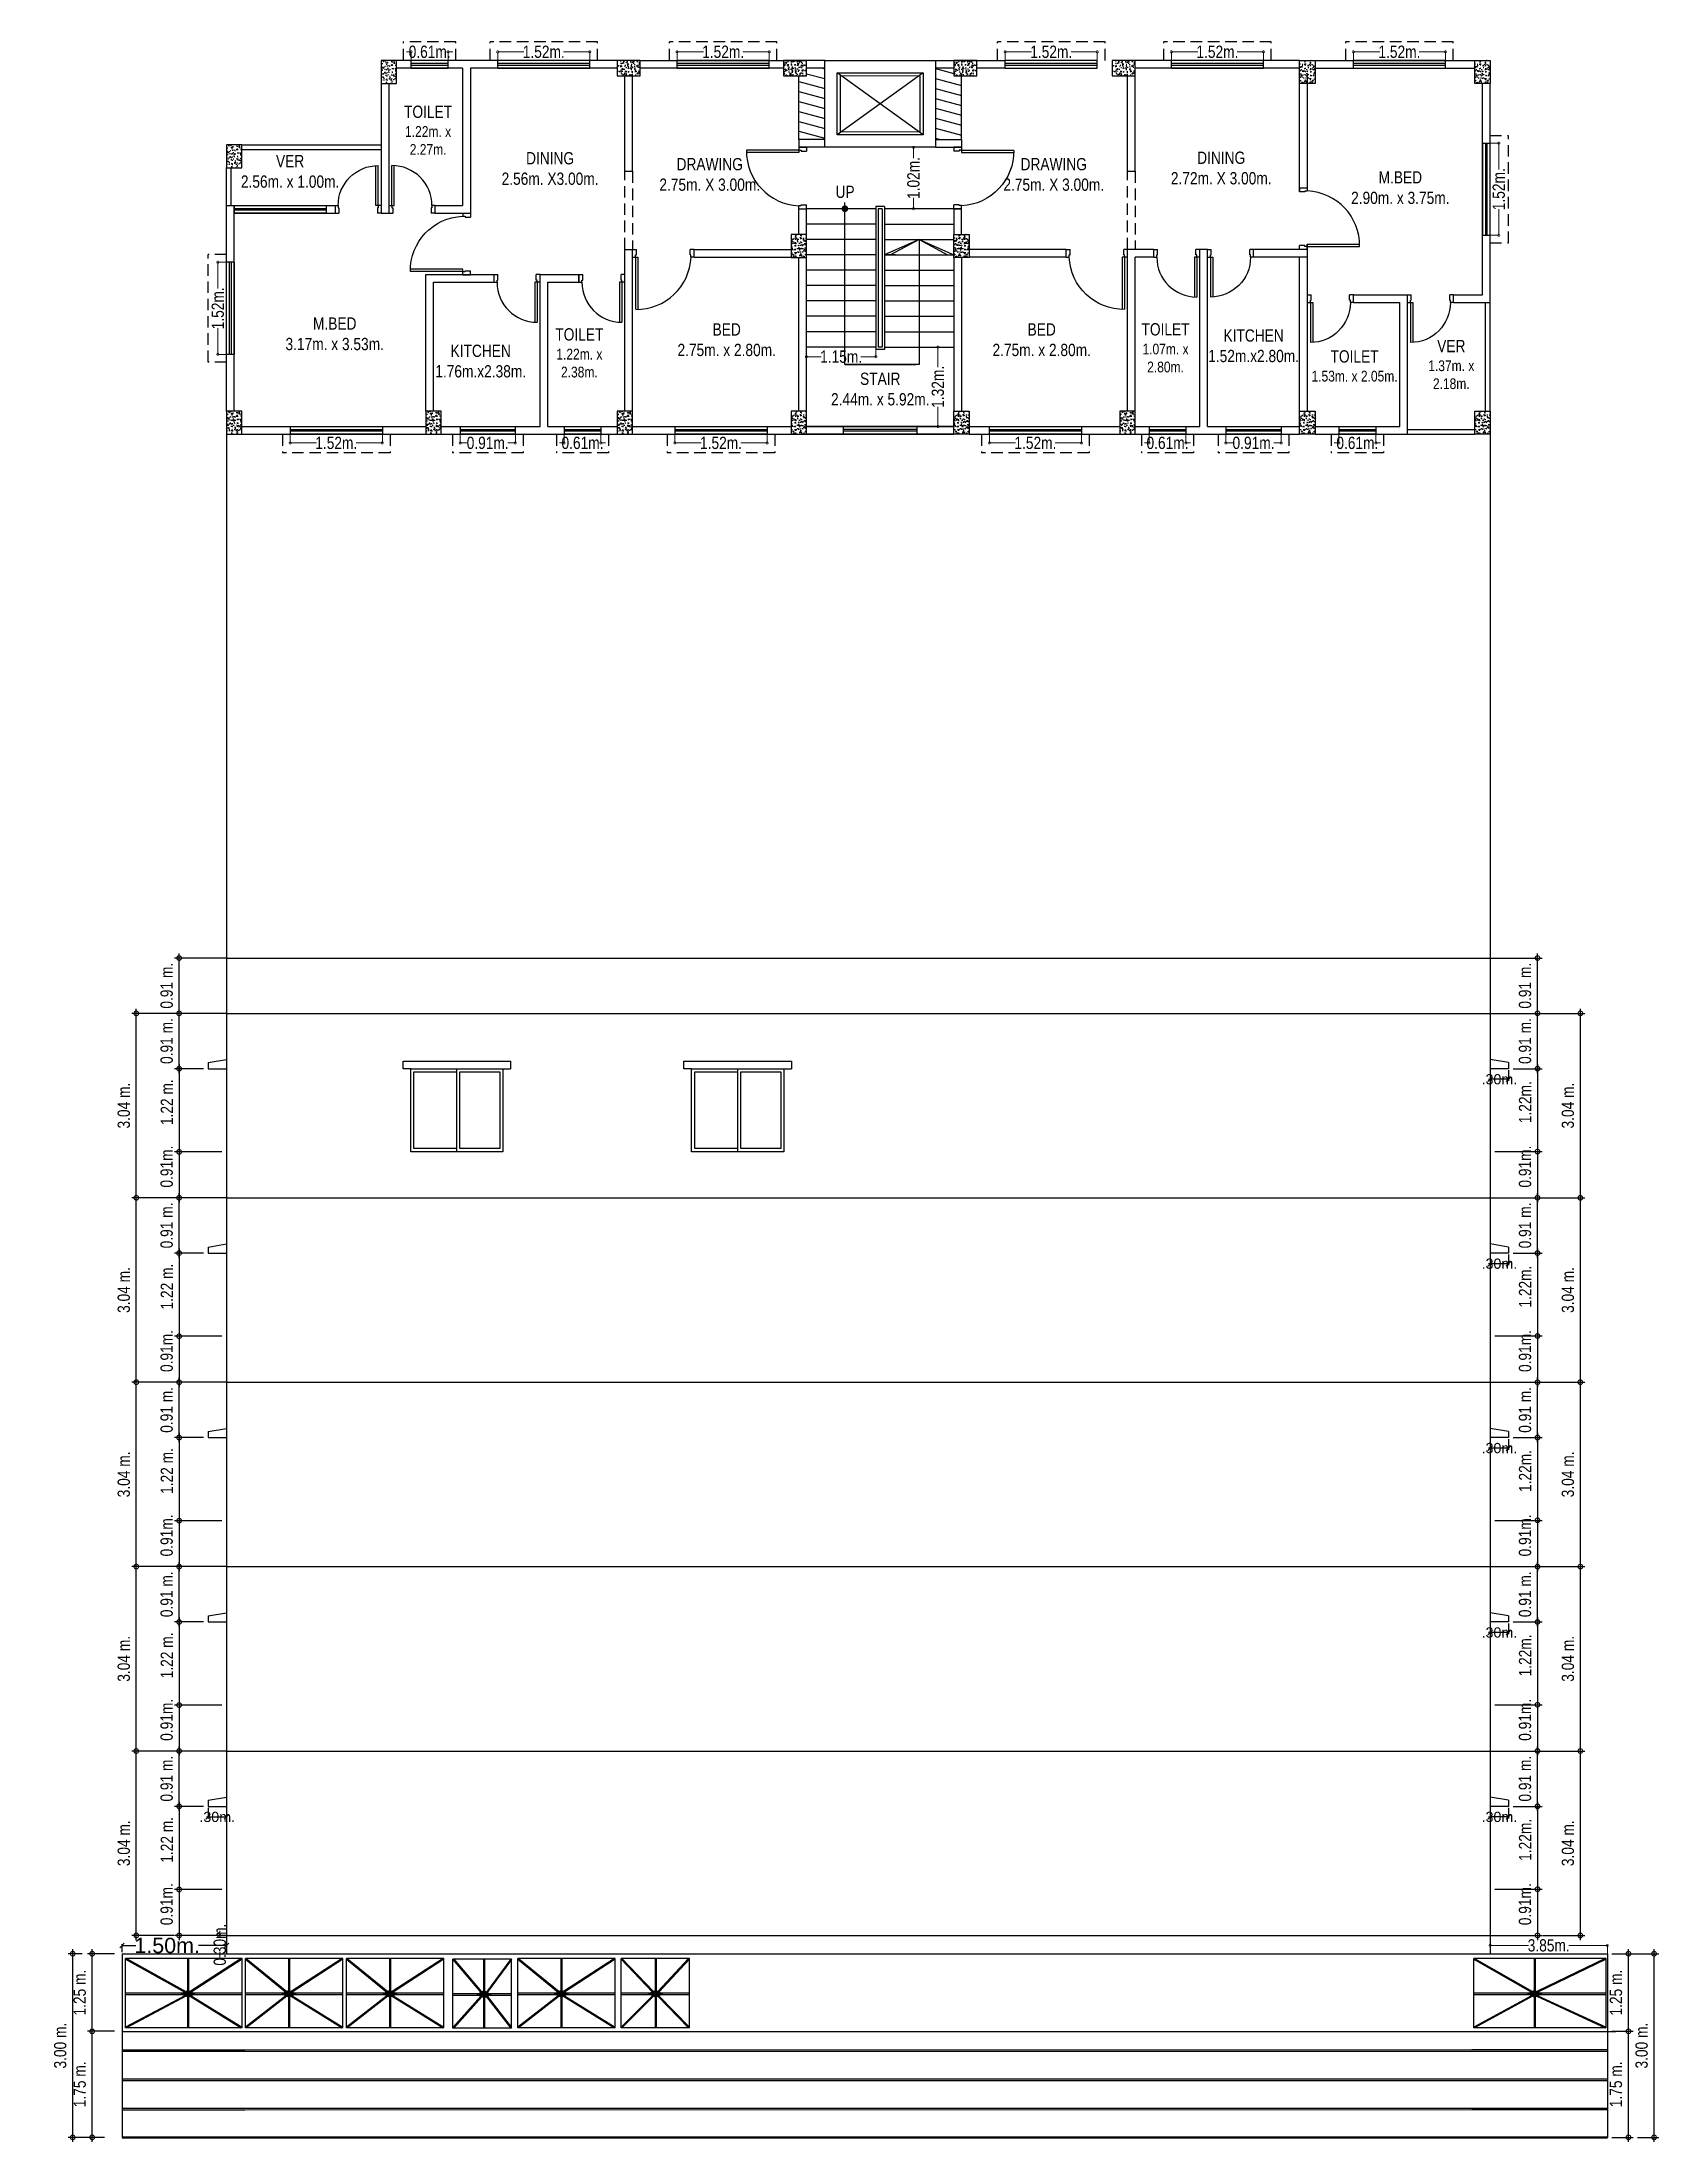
# Model space of a CAD drawing. Header units: inches. Extents: x -3410734 to 406749, y -209950 to -6742.
# Drawn here: x -3407958 to -3406905, y -80863 to -79496 of the extents above; entities that cross this region are included whole.
import ezdxf

# ---------------------------------------------------------------- set-up
doc = ezdxf.new("R2010")
doc.units = ezdxf.units.IN
doc.header["$LTSCALE"] = 30
doc.header["$MEASUREMENT"] = 0
doc.header["$PDMODE"] = 3
doc.linetypes.add('HIDDEN', pattern=[0.375, 0.25, -0.125])
doc.linetypes.add('HIDDEN2', pattern=[0.1875, 0.125, -0.0625])
doc.layers.get('0').update_dxf_attribs({"color": 230, "lineweight": 30})
doc.layers.get('Defpoints').update_dxf_attribs({"lineweight": 30})
for name, color, linetype, lineweight in [('A-GLASS', 140, 'Continuous', 30), ('CAR', 190, 'Continuous', 30), ('column', 1, 'Continuous', 30), ('DIM', 136, 'Continuous', 30), ('DOOR', 30, 'Continuous', 30), ('ELE', 136, 'Continuous', 30), ('GATE', 5, 'Continuous', 30), ('hash', 251, 'Continuous', 30), ('LINE', 243, 'Continuous', 30), ('Rail', 30, 'Continuous', 30), ('railing', 220, 'HIDDEN', 30), ('stair', 230, 'Continuous', 30), ('TEXT', 7, 'Continuous', 30), ('WALL', 7, 'Continuous', 30), ('WALL1', 90, 'Continuous', 30), ('WINDOW', 5, 'Continuous', 30)]:
    doc.layers.add(name, color=color, linetype=linetype, lineweight=lineweight)
doc.styles.get("Standard").update_dxf_attribs({"font": 'arial.ttf'})
doc.styles.add('style H', font='arial.ttf', dxfattribs={"width": 0.8, "height": 8})
doc.styles.add('STYLE1', font='GOTHIC.TTF', dxfattribs={"width": 0.8, "height": 7})
doc.styles.add('styleM', font='arial.ttf', dxfattribs={"width": 0.8, "height": 8})
doc.styles.add('styleSH', font='arial.ttf', dxfattribs={"width": 0.8})
doc.dimstyles.new('Copy(3) of DIT-3', dxfattribs={"dimtxt": 8, "dimasz": 3, "dimexe": 0.18, "dimexo": 0.0625, "dimgap": 0.09, "dimtad": 0, "dimtoh": 1, "dimlfac": 0.0254, "dimzin": 0, "dimdsep": 46, "dimtxsty": 'style H', "dimblk": 'DOTSMALL', "dimcen": 3, "dimclrd": 36, "dimclre": 32, "dimclrt": 26, "dimadec": 0, "dimazin": 0, "dimtfac": 1, "dimtix": 1, "dimtofl": 0, "dimtmove": 0, "dimatfit": 3, "dimldrblk": 'DOTSMALL', "dimfxl": 0.18, "dimtolj": 1, "dimtzin": 0, "dimlwd": 15, "dimlwe": 15, "dimarcsym": 0})
doc.dimstyles.new('Copy(4) of DIT-3', dxfattribs={"dimtxt": 8, "dimasz": 3, "dimexe": 0.18, "dimexo": 0.0625, "dimgap": 0.09, "dimtad": 0, "dimtoh": 1, "dimlfac": 0.0254, "dimzin": 0, "dimdsep": 46, "dimtxsty": 'style H', "dimblk": 'DOTSMALL', "dimcen": 3, "dimclrd": 36, "dimclre": 32, "dimclrt": 26, "dimadec": 0, "dimazin": 0, "dimtfac": 1, "dimtix": 1, "dimtofl": 0, "dimtmove": 0, "dimatfit": 3, "dimldrblk": 'DOTSMALL', "dimfxl": 1, "dimtolj": 1, "dimtzin": 0, "dimlwd": 15, "dimlwe": 15, "dimarcsym": 0})
doc.dimstyles.new('DIT-3', dxfattribs={"dimtxt": 8, "dimasz": 3, "dimexe": 0.18, "dimexo": 0.0625, "dimgap": 0.09, "dimtad": 0, "dimtoh": 1, "dimlfac": 0.0254, "dimzin": 0, "dimdsep": 46, "dimtxsty": 'style H', "dimblk": 'DOTSMALL', "dimcen": 3, "dimclrd": 36, "dimclre": 32, "dimclrt": 26, "dimadec": 0, "dimazin": 0, "dimtfac": 1, "dimtix": 1, "dimtofl": 0, "dimtmove": 0, "dimatfit": 3, "dimldrblk": 'DOTSMALL', "dimfxl": 1, "dimtolj": 1, "dimtzin": 0, "dimlwd": 15, "dimlwe": 15, "dimarcsym": 0})
doc.dimstyles.get("Standard").update_dxf_attribs({"dimtxt": 10, "dimasz": 3, "dimexe": 1, "dimexo": 1, "dimgap": 0.5, "dimtad": 0, "dimtoh": 1, "dimdec": 0, "dimrnd": 0.125, "dimzin": 0, "dimdsep": 46, "dimlunit": 3, "dimtxsty": 'Standard', "dimblk": 'OBLIQUE', "dimcen": 0, "dimclrd": 117, "dimclre": 105, "dimclrt": 7, "dimadec": 0, "dimazin": 0, "dimtfac": 1, "dimtdec": 0, "dimtofl": 0, "dimtmove": 0, "dimatfit": 3, "dimfxl": 1, "dimtolj": 1, "dimtzin": 0, "dimarcsym": 0})
doc.dimstyles.new('STYLE1', dxfattribs={"dimtxt": 7, "dimasz": 4, "dimexe": 3, "dimexo": 3, "dimgap": 1, "dimtad": 1, "dimdec": 1, "dimzin": 3, "dimdsep": 46, "dimlunit": 4, "dimtxsty": 'STYLE1', "dimsah": 1, "dimcen": 8, "dimdle": 3, "dimclrd": 256, "dimclre": 256, "dimclrt": 198, "dimadec": 0, "dimazin": 0, "dimtfac": 1, "dimtdec": 4, "dimtmove": 1, "dimatfit": 3, "dimfxl": 1, "dimtolj": 1, "dimtzin": 0, "dimarcsym": 0})

msp = doc.modelspace()

# ---------------------------------------------------------------- texts
at = {"layer": 'TEXT', "char_height": 8}
for s, insert, width, attachment_point, style in [('TOILET\\P{\\H0.875x;1.22m. x \\P2.27m.}', (-3407706.713, -79569.899), 97.50847, 8, 'styleM'), ('VER\\P2.56m. x 1.00m.', (-3407796.547, -79591.437), 105.00847, 8, 'styleM'), ('\\P\\PDINING\\P2.56m. X3.00m.', (-3407627.288, -79589.569), 107.50847, 8, 'styleM'), ('\\PDRAWING \\P2.75m. X 3.00m.', (-3407523.347, -79593.435), 107.50847, 8, 'styleM'), ('\\PDRAWING \\P2.75m. X 3.00m.', (-3407299.377, -79593.435), 107.50847, 8, 'styleM'), ('\\P\\PDINING\\P2.72m. X 3.00m.', (-3407190.332, -79589.256), 107.50847, 8, 'styleM'), ('M.BED\\P2.90m. x 3.75m.', (-3407073.719, -79602.022), 89.0085, 8, 'styleM'), ('UP', (-3407435.223, -79590.001), 101.78789, 2, 'styleSH'), ('M.BED\\P3.17m. x 3.53m.', (-3407767.504, -79697.14), 105.00847, 8, 'styleM'), ('BED\\P2.75m. x 2.80m.', (-3407512.286, -79700.998), 105.00847, 8, 'styleM'), ('BED\\P2.75m. x 2.80m.', (-3407307.199, -79700.998), 105.00847, 8, 'styleM'), ('TOILET\\P{\\H0.875x;1.07m. x \\P2.80m.}', (-3407226.573, -79711.571), 97.50847, 8, 'styleM'), ('KITCHEN\\P1.76m.x2.38m.', (-3407672.464, -79714.894), 111.00847, 8, 'styleM'), ('TOILET\\P{\\H0.875x;1.22m. x \\P2.38m.}', (-3407608.22, -79714.874), 107.90229, 8, 'styleM'), ('KITCHEN\\P1.52m.x2.80m.', (-3407169.239, -79704.927), 123.00847, 8, 'styleM'), ('VER\\P{\\H0.875x;1.37m. x \\P2.18m.}', (-3407040.529, -79722.439), 67.65175, 8, 'styleM'), ('TOILET\\P{\\H0.875x;1.53m. x 2.05m.}', (-3407103.508, -79717.526), 67.65175, 8, 'styleM'), ('STAIR\\P2.44m. x 5.92m.', (-3407412.313, -79711.654), 101.78789, 2, 'styleSH')]:
    msp.add_mtext(s, dxfattribs=dict(at, insert=insert, width=width, attachment_point=attachment_point, style=style))

# ---------------------------------------------------------------- blocks, each defined once
blk = doc.blocks.new('_DotSmall')
at = {"layer": 'DIM', "color": 0, "const_width": 0.5}
blk.add_lwpolyline([(-0.0625, 0, 1), (0.0625, 0, 1)], format="xyb", close=True, dxfattribs=at)
blk = doc.blocks.new('*D103')
at = {"layer": 'Defpoints', "color": 0, "lineweight": 9}
for p in [(-3407460.4, -79695), (-3407460.4, -79701.3), (-3407415.2, -79696.5)]:
    blk.add_point(p, dxfattribs=at)
at = {"layer": 'WALL', "color": 32, "lineweight": 15}
for p, q in [((-3407460.4, -79695.1), (-3407460.4, -79701.5)), ((-3407415.2, -79696.6), (-3407415.2, -79701.5))]:
    blk.add_line(p, q, dxfattribs=at)
at = {"layer": 'WALL', "color": 36, "lineweight": 15}
for p, q in [((-3407460.4, -79701.3), (-3407450.7, -79701.3)), ((-3407415.2, -79701.3), (-3407424.9, -79701.3))]:
    blk.add_line(p, q, dxfattribs=at)
at = {"layer": 'WALL', "color": 36, "lineweight": 15, "xscale": 3, "yscale": 3, "zscale": 3, "rotation": 180}
blk.add_blockref('_DotSmall', (-3407460.4, -79701.3), dxfattribs=at)
at = {"layer": 'WALL', "color": 36, "lineweight": 15, "xscale": 3, "yscale": 3, "zscale": 3}
blk.add_blockref('_DotSmall', (-3407415.2, -79701.3), dxfattribs=at)
at = {"layer": 'WALL', "color": 26, "insert": (-3407437.8, -79701.3), "char_height": 8, "attachment_point": 5, "style": 'style H'}
blk.add_mtext('\\A1;1.15m.', dxfattribs=at)
blk = doc.blocks.new('*D12')
at = {"layer": 'Defpoints', "color": 0, "lineweight": 9}
for p in [(-3407374.8, -79695), (-3407364.4, -79695), (-3407368.7, -79746.7)]:
    blk.add_point(p, dxfattribs=at)
at = {"layer": 'WALL', "color": 32, "lineweight": 15}
for p, q in [((-3407364.5, -79695), (-3407375, -79695)), ((-3407368.7, -79746.7), (-3407375, -79746.7))]:
    blk.add_line(p, q, dxfattribs=at)
at = {"layer": 'WALL', "color": 36, "lineweight": 15}
for p, q in [((-3407374.8, -79695), (-3407374.8, -79708)), ((-3407374.8, -79746.7), (-3407374.8, -79733.8))]:
    blk.add_line(p, q, dxfattribs=at)
at = {"layer": 'WALL', "color": 36, "lineweight": 15, "xscale": 3, "yscale": 3, "zscale": 3}
for p, rotation in [((-3407374.8, -79695), 90), ((-3407374.8, -79746.7), 270)]:
    blk.add_blockref('_DotSmall', p, dxfattribs=dict(at, rotation=rotation))
at = {"layer": 'WALL', "color": 26, "insert": (-3407374.8, -79720.9), "char_height": 8, "attachment_point": 5, "rotation": 90, "style": 'style H'}
blk.add_mtext('\\A1;1.32m.', dxfattribs=at)
blk = doc.blocks.new('A$C71373806')
at = {"layer": 'DOOR'}
for p, q in [((2, 5), (2, 31)), ((3.5, 5), (3.5, 31)), ((0, 5), (0, 0)), ((0, 5), (2, 5)), ((0, 0), (2.5, 0)), ((2, 5), (2, 3.5)), ((2, 5), (3.5, 5)), ((2, 3.5), (2.5, 3.5)), ((2.5, 3.5), (2.5, 0)), ((27.5, 3.5), (27.5, 0)), ((28, 3.5), (27.5, 3.5)), ((30, 0), (27.5, 0)), ((28, 5), (28, 3.5)), ((30, 5), (28, 5)), ((30, 5), (30, 0))]:
    blk.add_line(p, q, dxfattribs=at)
blk.add_arc((2, 5), 26, 0, 90, dxfattribs=at)
blk = doc.blocks.new('d40')
at = {"layer": 'DOOR'}
for p, q in [((-4869.1, 6684.7), (-4874.1, 6684.7)), ((-4874.1, 6684.7), (-4874.1, 6682.2)), ((-4869.1, 6682.7), (-4870.6, 6682.7)), ((-4870.6, 6682.7), (-4870.6, 6682.2)), ((-4869.1, 6684.7), (-4869.1, 6682.7)), ((-4870.6, 6682.2), (-4874.1, 6682.2)), ((-4874.1, 6644.7), (-4874.1, 6647.2)), ((-4870.6, 6647.2), (-4874.1, 6647.2)), ((-4869.1, 6644.7), (-4874.1, 6644.7)), ((-4870.6, 6646.7), (-4870.6, 6647.2)), ((-4869.1, 6646.7), (-4870.6, 6646.7)), ((-4869.1, 6648.2), (-4835.1, 6648.2)), ((-4869.1, 6646.7), (-4869.1, 6648.2)), ((-4869.1, 6646.7), (-4835.1, 6646.7)), ((-4869.1, 6644.7), (-4869.1, 6646.7))]:
    blk.add_line(p, q, dxfattribs=at)
blk.add_arc((-4870.6, 6647.2), 35.6, 359.2366, 87.4843, dxfattribs=at)
at = {"layer": 'WALL'}
blk.add_line((-4869.1, 6684.7), (-4874.1, 6684.7), dxfattribs=at)
blk = doc.blocks.new('*D86')
at = {"layer": 'Defpoints', "color": 0, "lineweight": 9}
for p in [(-3407544.6, -79502.9), (-3407544.6, -79508.5), (-3407484.6, -79508.5)]:
    blk.add_point(p, dxfattribs=at)
at = {"layer": 'WALL', "color": 32, "lineweight": 15}
for p, q in [((-3407544.6, -79508.4), (-3407544.6, -79502.7)), ((-3407484.6, -79508.4), (-3407484.6, -79502.7))]:
    blk.add_line(p, q, dxfattribs=at)
at = {"layer": 'WALL', "color": 36, "lineweight": 15}
for p, q in [((-3407544.6, -79502.9), (-3407527.5, -79502.9)), ((-3407484.6, -79502.9), (-3407501.7, -79502.9))]:
    blk.add_line(p, q, dxfattribs=at)
at = {"layer": 'WALL', "color": 36, "lineweight": 15, "xscale": 3, "yscale": 3, "zscale": 3, "rotation": 180}
blk.add_blockref('_DotSmall', (-3407544.6, -79502.9), dxfattribs=at)
at = {"layer": 'WALL', "color": 36, "lineweight": 15, "xscale": 3, "yscale": 3, "zscale": 3}
blk.add_blockref('_DotSmall', (-3407484.6, -79502.9), dxfattribs=at)
at = {"layer": 'WALL', "color": 26, "insert": (-3407514.6, -79502.9), "char_height": 8, "attachment_point": 5, "style": 'style H'}
blk.add_mtext('\\A1;1.52m.', dxfattribs=at)
blk = doc.blocks.new('*D87')
at = {"layer": 'Defpoints', "color": 0, "lineweight": 9}
for p in [(-3407331, -79502.9), (-3407331, -79508.5), (-3407271, -79508.5)]:
    blk.add_point(p, dxfattribs=at)
at = {"layer": 'WALL', "color": 32, "lineweight": 15}
for p, q in [((-3407331, -79508.4), (-3407331, -79502.7)), ((-3407271, -79508.4), (-3407271, -79502.7))]:
    blk.add_line(p, q, dxfattribs=at)
at = {"layer": 'WALL', "color": 36, "lineweight": 15}
for p, q in [((-3407331, -79502.9), (-3407313.9, -79502.9)), ((-3407271, -79502.9), (-3407288.1, -79502.9))]:
    blk.add_line(p, q, dxfattribs=at)
at = {"layer": 'WALL', "color": 36, "lineweight": 15, "xscale": 3, "yscale": 3, "zscale": 3, "rotation": 180}
blk.add_blockref('_DotSmall', (-3407331, -79502.9), dxfattribs=at)
at = {"layer": 'WALL', "color": 36, "lineweight": 15, "xscale": 3, "yscale": 3, "zscale": 3}
blk.add_blockref('_DotSmall', (-3407271, -79502.9), dxfattribs=at)
at = {"layer": 'WALL', "color": 26, "insert": (-3407301, -79502.9), "char_height": 8, "attachment_point": 5, "style": 'style H'}
blk.add_mtext('\\A1;1.52m.', dxfattribs=at)
blk = doc.blocks.new('*D88')
at = {"layer": 'Defpoints', "color": 0, "lineweight": 9}
for p in [(-3407222.8, -79502.9), (-3407222.8, -79508.5), (-3407162.8, -79508.5)]:
    blk.add_point(p, dxfattribs=at)
at = {"layer": 'WALL', "color": 32, "lineweight": 15}
for p, q in [((-3407222.8, -79508.4), (-3407222.8, -79502.7)), ((-3407162.8, -79508.4), (-3407162.8, -79502.7))]:
    blk.add_line(p, q, dxfattribs=at)
at = {"layer": 'WALL', "color": 36, "lineweight": 15}
for p, q in [((-3407222.8, -79502.9), (-3407205.6, -79502.9)), ((-3407162.8, -79502.9), (-3407179.9, -79502.9))]:
    blk.add_line(p, q, dxfattribs=at)
at = {"layer": 'WALL', "color": 36, "lineweight": 15, "xscale": 3, "yscale": 3, "zscale": 3, "rotation": 180}
blk.add_blockref('_DotSmall', (-3407222.8, -79502.9), dxfattribs=at)
at = {"layer": 'WALL', "color": 36, "lineweight": 15, "xscale": 3, "yscale": 3, "zscale": 3}
blk.add_blockref('_DotSmall', (-3407162.8, -79502.9), dxfattribs=at)
at = {"layer": 'WALL', "color": 26, "insert": (-3407192.8, -79502.9), "char_height": 8, "attachment_point": 5, "style": 'style H'}
blk.add_mtext('\\A1;1.52m.', dxfattribs=at)
blk = doc.blocks.new('*D89')
at = {"layer": 'Defpoints', "color": 0, "lineweight": 9}
for p in [(-3407015.2, -79562.3), (-3407009.6, -79562.3), (-3407015.2, -79622.3)]:
    blk.add_point(p, dxfattribs=at)
at = {"layer": 'WALL', "color": 32, "lineweight": 15}
for p, q in [((-3407015.2, -79562.3), (-3407009.4, -79562.3)), ((-3407015.2, -79622.3), (-3407009.4, -79622.3))]:
    blk.add_line(p, q, dxfattribs=at)
at = {"layer": 'WALL', "color": 36, "lineweight": 15}
for p, q in [((-3407009.6, -79562.3), (-3407009.6, -79579.4)), ((-3407009.6, -79622.3), (-3407009.6, -79605.2))]:
    blk.add_line(p, q, dxfattribs=at)
at = {"layer": 'WALL', "color": 36, "lineweight": 15, "xscale": 3, "yscale": 3, "zscale": 3}
for p, rotation in [((-3407009.6, -79562.3), 90), ((-3407009.6, -79622.3), 270)]:
    blk.add_blockref('_DotSmall', p, dxfattribs=dict(at, rotation=rotation))
at = {"layer": 'WALL', "color": 26, "insert": (-3407009.6, -79592.3), "char_height": 8, "attachment_point": 5, "rotation": 90, "style": 'style H'}
blk.add_mtext('\\A1;1.52m.', dxfattribs=at)
blk = doc.blocks.new('*D90')
at = {"layer": 'Defpoints', "color": 0, "lineweight": 9}
for p in [(-3407341.3, -79751.7), (-3407341.3, -79757.4), (-3407281.3, -79751.7)]:
    blk.add_point(p, dxfattribs=at)
at = {"layer": 'WALL', "color": 32, "lineweight": 15}
for p, q in [((-3407341.3, -79751.8), (-3407341.3, -79757.6)), ((-3407281.3, -79751.8), (-3407281.3, -79757.6))]:
    blk.add_line(p, q, dxfattribs=at)
at = {"layer": 'WALL', "color": 36, "lineweight": 15}
for p, q in [((-3407341.3, -79757.4), (-3407324.2, -79757.4)), ((-3407281.3, -79757.4), (-3407298.5, -79757.4))]:
    blk.add_line(p, q, dxfattribs=at)
at = {"layer": 'WALL', "color": 36, "lineweight": 15, "xscale": 3, "yscale": 3, "zscale": 3, "rotation": 180}
blk.add_blockref('_DotSmall', (-3407341.3, -79757.4), dxfattribs=at)
at = {"layer": 'WALL', "color": 36, "lineweight": 15, "xscale": 3, "yscale": 3, "zscale": 3}
blk.add_blockref('_DotSmall', (-3407281.3, -79757.4), dxfattribs=at)
at = {"layer": 'WALL', "color": 26, "insert": (-3407311.3, -79757.4), "char_height": 8, "attachment_point": 5, "style": 'style H'}
blk.add_mtext('\\A1;1.52m.', dxfattribs=at)
blk = doc.blocks.new('*D91')
at = {"layer": 'Defpoints', "color": 0, "lineweight": 9}
for p in [(-3407546, -79751.7), (-3407546, -79757.4), (-3407486, -79751.7)]:
    blk.add_point(p, dxfattribs=at)
at = {"layer": 'WALL', "color": 32, "lineweight": 15}
for p, q in [((-3407546, -79751.8), (-3407546, -79757.6)), ((-3407486, -79751.8), (-3407486, -79757.6))]:
    blk.add_line(p, q, dxfattribs=at)
at = {"layer": 'WALL', "color": 36, "lineweight": 15}
for p, q in [((-3407546, -79757.4), (-3407528.9, -79757.4)), ((-3407486, -79757.4), (-3407503.1, -79757.4))]:
    blk.add_line(p, q, dxfattribs=at)
at = {"layer": 'WALL', "color": 36, "lineweight": 15, "xscale": 3, "yscale": 3, "zscale": 3, "rotation": 180}
blk.add_blockref('_DotSmall', (-3407546, -79757.4), dxfattribs=at)
at = {"layer": 'WALL', "color": 36, "lineweight": 15, "xscale": 3, "yscale": 3, "zscale": 3}
blk.add_blockref('_DotSmall', (-3407486, -79757.4), dxfattribs=at)
at = {"layer": 'WALL', "color": 26, "insert": (-3407516, -79757.4), "char_height": 8, "attachment_point": 5, "style": 'style H'}
blk.add_mtext('\\A1;1.52m.', dxfattribs=at)
blk = doc.blocks.new('*D92')
at = {"layer": 'Defpoints', "color": 0, "lineweight": 9}
for p in [(-3407796.5, -79751.7), (-3407796.5, -79757.4), (-3407736.5, -79751.7)]:
    blk.add_point(p, dxfattribs=at)
at = {"layer": 'WALL', "color": 32, "lineweight": 15}
for p, q in [((-3407796.5, -79751.8), (-3407796.5, -79757.6)), ((-3407736.5, -79751.8), (-3407736.5, -79757.6))]:
    blk.add_line(p, q, dxfattribs=at)
at = {"layer": 'WALL', "color": 36, "lineweight": 15}
for p, q in [((-3407796.5, -79757.4), (-3407779.4, -79757.4)), ((-3407736.5, -79757.4), (-3407753.6, -79757.4))]:
    blk.add_line(p, q, dxfattribs=at)
at = {"layer": 'WALL', "color": 36, "lineweight": 15, "xscale": 3, "yscale": 3, "zscale": 3, "rotation": 180}
blk.add_blockref('_DotSmall', (-3407796.5, -79757.4), dxfattribs=at)
at = {"layer": 'WALL', "color": 36, "lineweight": 15, "xscale": 3, "yscale": 3, "zscale": 3}
blk.add_blockref('_DotSmall', (-3407736.5, -79757.4), dxfattribs=at)
at = {"layer": 'WALL', "color": 26, "insert": (-3407766.5, -79757.4), "char_height": 8, "attachment_point": 5, "style": 'style H'}
blk.add_mtext('\\A1;1.52m.', dxfattribs=at)
blk = doc.blocks.new('*D93')
at = {"layer": 'Defpoints', "color": 0, "lineweight": 9}
for p in [(-3407187.3, -79751.7), (-3407187.3, -79757.4), (-3407151.3, -79751.7)]:
    blk.add_point(p, dxfattribs=at)
at = {"layer": 'WALL', "color": 32, "lineweight": 15}
for p, q in [((-3407187.3, -79751.8), (-3407187.3, -79757.6)), ((-3407151.3, -79751.8), (-3407151.3, -79757.6))]:
    blk.add_line(p, q, dxfattribs=at)
at = {"layer": 'WALL', "color": 36, "lineweight": 15}
for p, q in [((-3407187.3, -79757.4), (-3407182.4, -79757.4)), ((-3407151.3, -79757.4), (-3407156.1, -79757.4))]:
    blk.add_line(p, q, dxfattribs=at)
at = {"layer": 'WALL', "color": 36, "lineweight": 15, "xscale": 3, "yscale": 3, "zscale": 3, "rotation": 180}
blk.add_blockref('_DotSmall', (-3407187.3, -79757.4), dxfattribs=at)
at = {"layer": 'WALL', "color": 36, "lineweight": 15, "xscale": 3, "yscale": 3, "zscale": 3}
blk.add_blockref('_DotSmall', (-3407151.3, -79757.4), dxfattribs=at)
at = {"layer": 'WALL', "color": 26, "insert": (-3407169.3, -79757.4), "char_height": 8, "attachment_point": 5, "style": 'style H'}
blk.add_mtext('\\A1;0.91m.', dxfattribs=at)
blk = doc.blocks.new('*D94')
at = {"layer": 'Defpoints', "color": 0, "lineweight": 9}
for p in [(-3407618.2, -79751.7), (-3407618.2, -79757.4), (-3407594.2, -79751.7)]:
    blk.add_point(p, dxfattribs=at)
at = {"layer": 'WALL', "color": 36, "lineweight": 15}
for p, q in [((-3407618.2, -79757.4), (-3407621.2, -79757.4)), ((-3407594.2, -79757.4), (-3407591.2, -79757.4))]:
    blk.add_line(p, q, dxfattribs=at)
at = {"layer": 'WALL', "color": 32, "lineweight": 15}
for p, q in [((-3407618.2, -79751.8), (-3407618.2, -79757.6)), ((-3407594.2, -79751.8), (-3407594.2, -79757.6))]:
    blk.add_line(p, q, dxfattribs=at)
at = {"layer": 'WALL', "color": 36, "lineweight": 15, "xscale": 3, "yscale": 3, "zscale": 3}
blk.add_blockref('_DotSmall', (-3407618.2, -79757.4), dxfattribs=at)
at = {"layer": 'WALL', "color": 36, "lineweight": 15, "xscale": 3, "yscale": 3, "zscale": 3, "rotation": 180}
blk.add_blockref('_DotSmall', (-3407594.2, -79757.4), dxfattribs=at)
at = {"layer": 'WALL', "color": 26, "insert": (-3407606.2, -79757.4), "char_height": 8, "attachment_point": 5, "style": 'style H'}
blk.add_mtext('\\A1;0.61m.', dxfattribs=at)
blk = doc.blocks.new('*D95')
at = {"layer": 'Defpoints', "color": 0, "lineweight": 9}
for p in [(-3407237.3, -79751.7), (-3407237.3, -79757.4), (-3407213.3, -79751.7)]:
    blk.add_point(p, dxfattribs=at)
at = {"layer": 'WALL', "color": 36, "lineweight": 15}
for p, q in [((-3407237.3, -79757.4), (-3407240.3, -79757.4)), ((-3407213.3, -79757.4), (-3407210.3, -79757.4))]:
    blk.add_line(p, q, dxfattribs=at)
at = {"layer": 'WALL', "color": 32, "lineweight": 15}
for p, q in [((-3407237.3, -79751.8), (-3407237.3, -79757.6)), ((-3407213.3, -79751.8), (-3407213.3, -79757.6))]:
    blk.add_line(p, q, dxfattribs=at)
at = {"layer": 'WALL', "color": 36, "lineweight": 15, "xscale": 3, "yscale": 3, "zscale": 3}
blk.add_blockref('_DotSmall', (-3407237.3, -79757.4), dxfattribs=at)
at = {"layer": 'WALL', "color": 36, "lineweight": 15, "xscale": 3, "yscale": 3, "zscale": 3, "rotation": 180}
blk.add_blockref('_DotSmall', (-3407213.3, -79757.4), dxfattribs=at)
at = {"layer": 'WALL', "color": 26, "insert": (-3407225.3, -79757.4), "char_height": 8, "attachment_point": 5, "style": 'style H'}
blk.add_mtext('\\A1;0.61m.', dxfattribs=at)
blk = doc.blocks.new('*D96')
at = {"layer": 'Defpoints', "color": 0, "lineweight": 9}
for p in [(-3407843.6, -79639.8), (-3407838, -79639.8), (-3407838, -79699.8)]:
    blk.add_point(p, dxfattribs=at)
at = {"layer": 'WALL', "color": 32, "lineweight": 15}
for p, q in [((-3407838, -79639.8), (-3407843.8, -79639.8)), ((-3407838, -79699.8), (-3407843.8, -79699.8))]:
    blk.add_line(p, q, dxfattribs=at)
at = {"layer": 'WALL', "color": 36, "lineweight": 15}
for p, q in [((-3407843.6, -79639.8), (-3407843.6, -79656.9)), ((-3407843.6, -79699.8), (-3407843.6, -79682.7))]:
    blk.add_line(p, q, dxfattribs=at)
at = {"layer": 'WALL', "color": 36, "lineweight": 15, "xscale": 3, "yscale": 3, "zscale": 3}
for p, rotation in [((-3407843.6, -79639.8), 90), ((-3407843.6, -79699.8), 270)]:
    blk.add_blockref('_DotSmall', p, dxfattribs=dict(at, rotation=rotation))
at = {"layer": 'WALL', "color": 26, "insert": (-3407843.6, -79669.8), "char_height": 8, "attachment_point": 5, "rotation": 90, "style": 'style H'}
blk.add_mtext('\\A1;1.52m.', dxfattribs=at)
blk = doc.blocks.new('*D97')
at = {"layer": 'Defpoints', "color": 0, "lineweight": 9}
for p in [(-3407717.8, -79502.9), (-3407717.8, -79508.5), (-3407693.7, -79508.5)]:
    blk.add_point(p, dxfattribs=at)
at = {"layer": 'WALL', "color": 36, "lineweight": 15}
for p, q in [((-3407717.8, -79502.9), (-3407720.8, -79502.9)), ((-3407693.7, -79502.9), (-3407690.7, -79502.9))]:
    blk.add_line(p, q, dxfattribs=at)
at = {"layer": 'WALL', "color": 32, "lineweight": 15}
for p, q in [((-3407717.8, -79508.4), (-3407717.8, -79502.7)), ((-3407693.7, -79508.4), (-3407693.7, -79502.7))]:
    blk.add_line(p, q, dxfattribs=at)
at = {"layer": 'WALL', "color": 36, "lineweight": 15, "xscale": 3, "yscale": 3, "zscale": 3}
blk.add_blockref('_DotSmall', (-3407717.8, -79502.9), dxfattribs=at)
at = {"layer": 'WALL', "color": 36, "lineweight": 15, "xscale": 3, "yscale": 3, "zscale": 3, "rotation": 180}
blk.add_blockref('_DotSmall', (-3407693.7, -79502.9), dxfattribs=at)
at = {"layer": 'WALL', "color": 26, "insert": (-3407705.7, -79502.9), "char_height": 8, "attachment_point": 5, "style": 'style H'}
blk.add_mtext('\\A1;0.61m.', dxfattribs=at)
blk = doc.blocks.new('*D98')
at = {"layer": 'Defpoints', "color": 0, "lineweight": 9}
for p in [(-3407104.3, -79502.9), (-3407104.3, -79508.5), (-3407044.3, -79508.5)]:
    blk.add_point(p, dxfattribs=at)
at = {"layer": 'WALL', "color": 32, "lineweight": 15}
for p, q in [((-3407104.3, -79508.4), (-3407104.3, -79502.7)), ((-3407044.3, -79508.4), (-3407044.3, -79502.7))]:
    blk.add_line(p, q, dxfattribs=at)
at = {"layer": 'WALL', "color": 36, "lineweight": 15}
for p, q in [((-3407104.3, -79502.9), (-3407087.1, -79502.9)), ((-3407044.3, -79502.9), (-3407061.4, -79502.9))]:
    blk.add_line(p, q, dxfattribs=at)
at = {"layer": 'WALL', "color": 36, "lineweight": 15, "xscale": 3, "yscale": 3, "zscale": 3, "rotation": 180}
blk.add_blockref('_DotSmall', (-3407104.3, -79502.9), dxfattribs=at)
at = {"layer": 'WALL', "color": 36, "lineweight": 15, "xscale": 3, "yscale": 3, "zscale": 3}
blk.add_blockref('_DotSmall', (-3407044.3, -79502.9), dxfattribs=at)
at = {"layer": 'WALL', "color": 26, "insert": (-3407074.3, -79502.9), "char_height": 8, "attachment_point": 5, "style": 'style H'}
blk.add_mtext('\\A1;1.52m.', dxfattribs=at)
blk = doc.blocks.new('*D99')
at = {"layer": 'Defpoints', "color": 0, "lineweight": 9}
for p in [(-3407685.8, -79751.7), (-3407685.8, -79757.4), (-3407649.9, -79751.7)]:
    blk.add_point(p, dxfattribs=at)
at = {"layer": 'WALL', "color": 32, "lineweight": 15}
for p, q in [((-3407685.8, -79751.8), (-3407685.8, -79757.6)), ((-3407649.9, -79751.8), (-3407649.9, -79757.6))]:
    blk.add_line(p, q, dxfattribs=at)
at = {"layer": 'WALL', "color": 36, "lineweight": 15}
for p, q in [((-3407685.8, -79757.4), (-3407681, -79757.4)), ((-3407649.9, -79757.4), (-3407654.7, -79757.4))]:
    blk.add_line(p, q, dxfattribs=at)
at = {"layer": 'WALL', "color": 36, "lineweight": 15, "xscale": 3, "yscale": 3, "zscale": 3, "rotation": 180}
blk.add_blockref('_DotSmall', (-3407685.8, -79757.4), dxfattribs=at)
at = {"layer": 'WALL', "color": 36, "lineweight": 15, "xscale": 3, "yscale": 3, "zscale": 3}
blk.add_blockref('_DotSmall', (-3407649.9, -79757.4), dxfattribs=at)
at = {"layer": 'WALL', "color": 26, "insert": (-3407667.9, -79757.4), "char_height": 8, "attachment_point": 5, "style": 'style H'}
blk.add_mtext('\\A1;0.91m.', dxfattribs=at)
blk = doc.blocks.new('*D100')
at = {"layer": 'Defpoints', "color": 0, "lineweight": 9}
for p in [(-3407113.7, -79751.7), (-3407113.7, -79757.4), (-3407089.6, -79751.7)]:
    blk.add_point(p, dxfattribs=at)
at = {"layer": 'WALL', "color": 36, "lineweight": 15}
for p, q in [((-3407113.7, -79757.4), (-3407116.7, -79757.4)), ((-3407089.6, -79757.4), (-3407086.6, -79757.4))]:
    blk.add_line(p, q, dxfattribs=at)
at = {"layer": 'WALL', "color": 32, "lineweight": 15}
for p, q in [((-3407113.7, -79751.8), (-3407113.7, -79757.6)), ((-3407089.6, -79751.8), (-3407089.6, -79757.6))]:
    blk.add_line(p, q, dxfattribs=at)
at = {"layer": 'WALL', "color": 36, "lineweight": 15, "xscale": 3, "yscale": 3, "zscale": 3}
blk.add_blockref('_DotSmall', (-3407113.7, -79757.4), dxfattribs=at)
at = {"layer": 'WALL', "color": 36, "lineweight": 15, "xscale": 3, "yscale": 3, "zscale": 3, "rotation": 180}
blk.add_blockref('_DotSmall', (-3407089.6, -79757.4), dxfattribs=at)
at = {"layer": 'WALL', "color": 26, "insert": (-3407101.7, -79757.4), "char_height": 8, "attachment_point": 5, "style": 'style H'}
blk.add_mtext('\\A1;0.61m.', dxfattribs=at)
blk = doc.blocks.new('*D101')
at = {"layer": 'Defpoints', "color": 0, "lineweight": 9}
for p in [(-3407661.4, -79502.9), (-3407661.4, -79508.5), (-3407601.4, -79508.5)]:
    blk.add_point(p, dxfattribs=at)
at = {"layer": 'WALL', "color": 32, "lineweight": 15}
for p, q in [((-3407661.4, -79508.4), (-3407661.4, -79502.7)), ((-3407601.4, -79508.4), (-3407601.4, -79502.7))]:
    blk.add_line(p, q, dxfattribs=at)
at = {"layer": 'WALL', "color": 36, "lineweight": 15}
for p, q in [((-3407661.4, -79502.9), (-3407644.3, -79502.9)), ((-3407601.4, -79502.9), (-3407618.5, -79502.9))]:
    blk.add_line(p, q, dxfattribs=at)
at = {"layer": 'WALL', "color": 36, "lineweight": 15, "xscale": 3, "yscale": 3, "zscale": 3, "rotation": 180}
blk.add_blockref('_DotSmall', (-3407661.4, -79502.9), dxfattribs=at)
at = {"layer": 'WALL', "color": 36, "lineweight": 15, "xscale": 3, "yscale": 3, "zscale": 3}
blk.add_blockref('_DotSmall', (-3407601.4, -79502.9), dxfattribs=at)
at = {"layer": 'WALL', "color": 26, "insert": (-3407631.4, -79502.9), "char_height": 8, "attachment_point": 5, "style": 'style H'}
blk.add_mtext('\\A1;1.52m.', dxfattribs=at)
blk = doc.blocks.new('*D102')
at = {"layer": 'CAR', "color": 32, "lineweight": 15}
for p, q in [((-3407387.4, -79565), (-3407390.9, -79565)), ((-3407364.5, -79605), (-3407390.9, -79605))]:
    blk.add_line(p, q, dxfattribs=at)
at = {"layer": 'CAR', "color": 36, "lineweight": 15}
for p, q in [((-3407390.7, -79565), (-3407390.7, -79572.1)), ((-3407390.7, -79605), (-3407390.7, -79597.9))]:
    blk.add_line(p, q, dxfattribs=at)
at = {"layer": 'Defpoints', "color": 0, "lineweight": 9}
for p in [(-3407387.4, -79565), (-3407390.7, -79605), (-3407364.4, -79605)]:
    blk.add_point(p, dxfattribs=at)
at = {"layer": 'CAR', "color": 36, "lineweight": 15, "xscale": 3, "yscale": 3, "zscale": 3}
for p, rotation in [((-3407390.7, -79565), 90), ((-3407390.7, -79605), 270)]:
    blk.add_blockref('_DotSmall', p, dxfattribs=dict(at, rotation=rotation))
at = {"layer": 'CAR', "color": 26, "insert": (-3407390.7, -79585), "char_height": 8, "attachment_point": 5, "rotation": 90, "style": 'style H'}
blk.add_mtext('\\A1;1.02m.', dxfattribs=at)
blk = doc.blocks.new('*D11')
at = {"layer": 'Defpoints', "color": 0, "lineweight": 9, "ltscale": 0.5}
for p in [(-3407925.4, -80791), (-3407916.4, -80791), (-3407914.3, -80860)]:
    blk.add_point(p, dxfattribs=at)
at = {"layer": 'DIM', "lineweight": -2, "ltscale": 0.5}
for p, q in [((-3407925.4, -80863), (-3407925.4, -80788)), ((-3407919.4, -80791), (-3407928.4, -80791)), ((-3407917.3, -80860), (-3407928.4, -80860))]:
    blk.add_line(p, q, dxfattribs=at)
at = {"layer": 'DIM', "lineweight": -2, "ltscale": 0.5, "xscale": 6, "yscale": 6, "zscale": 6}
for p, rotation in [((-3407925.4, -80791), 90), ((-3407925.4, -80860), 270)]:
    blk.add_blockref('_DotSmall', p, dxfattribs=dict(at, rotation=rotation))
at = {"layer": 'DIM', "color": 7, "ltscale": 0.5, "insert": (-3407933.5, -80825.5), "char_height": 8, "attachment_point": 5, "rotation": 90, "style": 'style H'}
blk.add_mtext('\\A1;1.75 m.', dxfattribs=at)
blk = doc.blocks.new('_DotBlank')
at = {"color": 0, "linetype": 'ByBlock', "lineweight": -2}
blk.add_line((-0.5, 0), (-1, 0), dxfattribs=at)
blk.add_circle((0, 0), 0.5, dxfattribs=at)
blk = doc.blocks.new('*D20')
at = {"layer": 'Defpoints', "color": 0, "lineweight": 9, "ltscale": 0.5}
for p in [(-3407925.4, -80740.5), (-3407907.8, -80740.5), (-3407907.8, -80791)]:
    blk.add_point(p, dxfattribs=at)
at = {"layer": 'DIM', "lineweight": -2, "ltscale": 0.5}
for p, q in [((-3407910.8, -80740.5), (-3407928.4, -80740.5)), ((-3407925.4, -80794), (-3407925.4, -80737.5)), ((-3407910.8, -80791), (-3407928.4, -80791))]:
    blk.add_line(p, q, dxfattribs=at)
at = {"layer": 'DIM', "lineweight": -2, "ltscale": 0.5, "xscale": 6, "yscale": 6, "zscale": 6}
for p, rotation in [((-3407925.4, -80740.5), 90), ((-3407925.4, -80791), 270)]:
    blk.add_blockref('_DotSmall', p, dxfattribs=dict(at, rotation=rotation))
at = {"layer": 'DIM', "color": 7, "ltscale": 0.5, "insert": (-3407933.5, -80765.8), "char_height": 8, "attachment_point": 5, "rotation": 90, "style": 'style H'}
blk.add_mtext('\\A1;1.25 m.', dxfattribs=at)
blk = doc.blocks.new('_OBLIQUE')
at = {"color": 0, "linetype": 'ByBlock'}
blk.add_line((-0.5, -0.5), (0.5, 0.5), dxfattribs=at)
blk = doc.blocks.new('*D21')
at = {"layer": 'Defpoints', "color": 0, "lineweight": 9}
for p in [(-3407906, -80735.2), (-3407906, -80740.5), (-3407838, -80740.5)]:
    blk.add_point(p, dxfattribs=at)
at = {"layer": 'WALL', "color": 105, "lineweight": -2}
for p, q in [((-3407906, -80739.5), (-3407906, -80734.2)), ((-3407838, -80739.5), (-3407838, -80734.2))]:
    blk.add_line(p, q, dxfattribs=at)
at = {"layer": 'WALL', "color": 117, "lineweight": -2}
for p, q in [((-3407906, -80735.2), (-3407897.1, -80735.2)), ((-3407838, -80735.2), (-3407856.1, -80735.2))]:
    blk.add_line(p, q, dxfattribs=at)
at = {"layer": 'WALL', "color": 117, "lineweight": -2, "xscale": 3, "yscale": 3, "zscale": 3, "rotation": 180}
blk.add_blockref('_OBLIQUE', (-3407906, -80735.2), dxfattribs=at)
at = {"layer": 'WALL', "color": 117, "lineweight": -2, "xscale": 3, "yscale": 3, "zscale": 3}
blk.add_blockref('_OBLIQUE', (-3407838, -80735.2), dxfattribs=at)
at = {"layer": 'WALL', "color": 7, "insert": (-3407876.6, -80735.2), "char_height": 10, "attachment_point": 5}
blk.add_mtext('\\A1;1.50m.', dxfattribs=at)
blk = doc.blocks.new('*D22')
at = {"layer": 'Defpoints', "color": 0, "lineweight": 9, "ltscale": 0.5}
for p in [(-3406934.2, -80791), (-3406925.2, -80791), (-3406938.9, -80860)]:
    blk.add_point(p, dxfattribs=at)
at = {"layer": 'DIM', "lineweight": -2, "ltscale": 0.5}
for p, q in [((-3406925.2, -80863), (-3406925.2, -80788)), ((-3406931.2, -80791), (-3406922.2, -80791)), ((-3406935.9, -80860), (-3406922.2, -80860))]:
    blk.add_line(p, q, dxfattribs=at)
at = {"layer": 'DIM', "lineweight": -2, "ltscale": 0.5, "xscale": 6, "yscale": 6, "zscale": 6}
for p, rotation in [((-3406925.2, -80791), 90), ((-3406925.2, -80860), 270)]:
    blk.add_blockref('_DotSmall', p, dxfattribs=dict(at, rotation=rotation))
at = {"layer": 'DIM', "color": 7, "ltscale": 0.5, "insert": (-3406933.3, -80825.5), "char_height": 8, "attachment_point": 5, "rotation": 90, "style": 'style H'}
blk.add_mtext('\\A1;1.75 m.', dxfattribs=at)
blk = doc.blocks.new('*D23')
at = {"layer": 'Defpoints', "color": 0, "lineweight": 9, "ltscale": 0.5}
for p in [(-3406938.9, -80740.5), (-3406925.2, -80740.5), (-3406938.9, -80791)]:
    blk.add_point(p, dxfattribs=at)
at = {"layer": 'DIM', "lineweight": -2, "ltscale": 0.5}
for p, q in [((-3406935.9, -80740.5), (-3406922.2, -80740.5)), ((-3406925.2, -80794), (-3406925.2, -80737.5)), ((-3406935.9, -80791), (-3406922.2, -80791))]:
    blk.add_line(p, q, dxfattribs=at)
at = {"layer": 'DIM', "lineweight": -2, "ltscale": 0.5, "xscale": 6, "yscale": 6, "zscale": 6}
for p, rotation in [((-3406925.2, -80740.5), 90), ((-3406925.2, -80791), 270)]:
    blk.add_blockref('_DotSmall', p, dxfattribs=dict(at, rotation=rotation))
at = {"layer": 'DIM', "color": 7, "ltscale": 0.5, "insert": (-3406933.3, -80765.8), "char_height": 8, "attachment_point": 5, "rotation": 90, "style": 'style H'}
blk.add_mtext('\\A1;1.25 m.', dxfattribs=at)
blk = doc.blocks.new('*D24')
at = {"layer": 'Defpoints', "color": 0, "lineweight": 9, "ltscale": 0.5}
for p in [(-3406938.9, -80740.5), (-3406908.5, -80740.5), (-3406922.2, -80860)]:
    blk.add_point(p, dxfattribs=at)
at = {"layer": 'DIM', "lineweight": -2, "ltscale": 0.5}
for p, q in [((-3406935.9, -80740.5), (-3406905.5, -80740.5)), ((-3406908.5, -80863), (-3406908.5, -80737.5)), ((-3406919.2, -80860), (-3406905.5, -80860))]:
    blk.add_line(p, q, dxfattribs=at)
at = {"layer": 'DIM', "lineweight": -2, "ltscale": 0.5, "xscale": 6, "yscale": 6, "zscale": 6}
for p, rotation in [((-3406908.5, -80740.5), 90), ((-3406908.5, -80860), 270)]:
    blk.add_blockref('_DotSmall', p, dxfattribs=dict(at, rotation=rotation))
at = {"layer": 'DIM', "color": 7, "ltscale": 0.5, "insert": (-3406916.6, -80800.3), "char_height": 8, "attachment_point": 5, "rotation": 90, "style": 'style H'}
blk.add_mtext('\\A1;3.00 m.', dxfattribs=at)
blk = doc.blocks.new('*D25')
at = {"layer": 'Defpoints', "color": 0, "lineweight": 9, "ltscale": 0.5}
for p in [(-3407938.1, -80740.5), (-3407928.9, -80740.5), (-3407919.7, -80860)]:
    blk.add_point(p, dxfattribs=at)
at = {"layer": 'DIM', "lineweight": -2, "ltscale": 0.5}
for p, q in [((-3407931.9, -80740.5), (-3407941.1, -80740.5)), ((-3407938.1, -80863), (-3407938.1, -80737.5)), ((-3407922.7, -80860), (-3407941.1, -80860))]:
    blk.add_line(p, q, dxfattribs=at)
at = {"layer": 'DIM', "lineweight": -2, "ltscale": 0.5, "xscale": 6, "yscale": 6, "zscale": 6}
for p, rotation in [((-3407938.1, -80740.5), 90), ((-3407938.1, -80860), 270)]:
    blk.add_blockref('_DotSmall', p, dxfattribs=dict(at, rotation=rotation))
at = {"layer": 'DIM', "color": 7, "ltscale": 0.5, "insert": (-3407946.2, -80800.3), "char_height": 8, "attachment_point": 5, "rotation": 90, "style": 'style H'}
blk.add_mtext('\\A1;3.00 m.', dxfattribs=at)
blk = doc.blocks.new('*D26')
at = {"layer": 'Defpoints', "color": 0, "lineweight": 9}
for p in [(-3407838, -80728.6), (-3407842.3, -80740.5), (-3407838, -80740.5)]:
    blk.add_point(p, dxfattribs=at)
at = {"layer": 'WALL', "color": 32, "lineweight": 15}
for p, q in [((-3407838, -80728.6), (-3407842.5, -80728.6)), ((-3407838, -80740.5), (-3407842.5, -80740.5))]:
    blk.add_line(p, q, dxfattribs=at)
at = {"layer": 'WALL', "color": 36, "lineweight": 15}
for p, q in [((-3407842.3, -80728.6), (-3407842.3, -80725.6)), ((-3407842.3, -80740.5), (-3407842.3, -80743.5))]:
    blk.add_line(p, q, dxfattribs=at)
at = {"layer": 'WALL', "color": 36, "lineweight": 15, "xscale": 3, "yscale": 3, "zscale": 3}
for p, rotation in [((-3407842.3, -80728.6), 270), ((-3407842.3, -80740.5), 90)]:
    blk.add_blockref('_DotSmall', p, dxfattribs=dict(at, rotation=rotation))
at = {"layer": 'WALL', "color": 26, "insert": (-3407842.3, -80734.6), "char_height": 8, "attachment_point": 5, "rotation": 90, "style": 'style H'}
blk.add_mtext('\\A1;0.30m.', dxfattribs=at)
blk = doc.blocks.new('*D113')
at = {"layer": 'Defpoints', "color": 0, "lineweight": 9}
for p in [(-3407015.2, -80740.6), (-3406938.9, -80735.1), (-3406938.9, -80740.6)]:
    blk.add_point(p, dxfattribs=at)
at = {"layer": 'WALL', "color": 32, "lineweight": 15}
for p, q in [((-3407015.2, -80740.6), (-3407015.2, -80734.9)), ((-3406938.9, -80740.6), (-3406938.9, -80734.9))]:
    blk.add_line(p, q, dxfattribs=at)
at = {"layer": 'WALL', "color": 36, "lineweight": 15}
for p, q in [((-3407015.2, -80735.1), (-3406990.3, -80735.1)), ((-3406938.9, -80735.1), (-3406963.9, -80735.1))]:
    blk.add_line(p, q, dxfattribs=at)
at = {"layer": 'WALL', "color": 36, "lineweight": 15, "xscale": 3, "yscale": 3, "zscale": 3, "rotation": 180}
blk.add_blockref('_DotSmall', (-3407015.2, -80735.1), dxfattribs=at)
at = {"layer": 'WALL', "color": 36, "lineweight": 15, "xscale": 3, "yscale": 3, "zscale": 3}
blk.add_blockref('_DotSmall', (-3406938.9, -80735.1), dxfattribs=at)
at = {"layer": 'WALL', "color": 26, "insert": (-3406977.1, -80735.1), "char_height": 8, "attachment_point": 5, "style": 'style H'}
blk.add_mtext('\\A1;3.85m.', dxfattribs=at)
blk = doc.blocks.new('*D27')
at = {"layer": 'Defpoints', "color": 0, "lineweight": 9}
for p in [(-3407015.2, -80284.6), (-3407015.2, -80291.5), (-3407003.2, -80284.6)]:
    blk.add_point(p, dxfattribs=at)
at = {"layer": 'WALL', "color": 105, "lineweight": -2}
for p, q in [((-3407015.2, -80285.6), (-3407015.2, -80292.5)), ((-3407003.2, -80285.6), (-3407003.2, -80292.5))]:
    blk.add_line(p, q, dxfattribs=at)
at = {"layer": 'WALL', "color": 117, "lineweight": -2}
blk.add_line((-3407003.2, -80291.5), (-3407015.2, -80291.5), dxfattribs=at)
at = {"layer": 'WALL', "color": 117, "lineweight": -2, "xscale": 3, "yscale": 3, "zscale": 3, "rotation": 180}
blk.add_blockref('_OBLIQUE', (-3407015.2, -80291.5), dxfattribs=at)
at = {"layer": 'WALL', "color": 117, "lineweight": -2, "xscale": 3, "yscale": 3, "zscale": 3}
blk.add_blockref('_OBLIQUE', (-3407003.2, -80291.5), dxfattribs=at)
at = {"layer": 'WALL', "color": 7, "insert": (-3407009.2, -80291.5), "char_height": 10, "attachment_point": 5}
blk.add_mtext('\\A1;{\\H0.66667x;.30m.}', dxfattribs=at)
blk = doc.blocks.new('*D28')
at = {"layer": 'Defpoints', "color": 0, "lineweight": 9}
for p in [(-3407015.2, -80404.6), (-3407003.2, -80404.6), (-3407015.2, -80411.5)]:
    blk.add_point(p, dxfattribs=at)
at = {"layer": 'WALL', "color": 105, "lineweight": -2}
for p, q in [((-3407015.2, -80405.6), (-3407015.2, -80412.5)), ((-3407003.2, -80405.6), (-3407003.2, -80412.5))]:
    blk.add_line(p, q, dxfattribs=at)
at = {"layer": 'WALL', "color": 117, "lineweight": -2}
blk.add_line((-3407003.2, -80411.5), (-3407015.2, -80411.5), dxfattribs=at)
at = {"layer": 'WALL', "color": 117, "lineweight": -2, "xscale": 3, "yscale": 3, "zscale": 3, "rotation": 180}
blk.add_blockref('_OBLIQUE', (-3407015.2, -80411.5), dxfattribs=at)
at = {"layer": 'WALL', "color": 117, "lineweight": -2, "xscale": 3, "yscale": 3, "zscale": 3}
blk.add_blockref('_OBLIQUE', (-3407003.2, -80411.5), dxfattribs=at)
at = {"layer": 'WALL', "color": 7, "insert": (-3407009.2, -80411.5), "char_height": 10, "attachment_point": 5}
blk.add_mtext('\\A1;{\\H0.66667x;.30m.}', dxfattribs=at)
blk = doc.blocks.new('*D29')
at = {"layer": 'Defpoints', "color": 0, "lineweight": 9}
for p in [(-3407015.2, -80524.6), (-3407003.2, -80524.6), (-3407015.2, -80531.5)]:
    blk.add_point(p, dxfattribs=at)
at = {"layer": 'WALL', "color": 105, "lineweight": -2}
for p, q in [((-3407015.2, -80525.6), (-3407015.2, -80532.5)), ((-3407003.2, -80525.6), (-3407003.2, -80532.5))]:
    blk.add_line(p, q, dxfattribs=at)
at = {"layer": 'WALL', "color": 117, "lineweight": -2}
blk.add_line((-3407003.2, -80531.5), (-3407015.2, -80531.5), dxfattribs=at)
at = {"layer": 'WALL', "color": 117, "lineweight": -2, "xscale": 3, "yscale": 3, "zscale": 3, "rotation": 180}
blk.add_blockref('_OBLIQUE', (-3407015.2, -80531.5), dxfattribs=at)
at = {"layer": 'WALL', "color": 117, "lineweight": -2, "xscale": 3, "yscale": 3, "zscale": 3}
blk.add_blockref('_OBLIQUE', (-3407003.2, -80531.5), dxfattribs=at)
at = {"layer": 'WALL', "color": 7, "insert": (-3407009.2, -80531.5), "char_height": 10, "attachment_point": 5}
blk.add_mtext('\\A1;{\\H0.66667x;.30m.}', dxfattribs=at)
blk = doc.blocks.new('*D30')
at = {"layer": 'Defpoints', "color": 0, "lineweight": 9, "ltscale": 0.5}
for p in [(-3407896.7, -80608.6), (-3407867.9, -80608.6), (-3407869.2, -80728.6)]:
    blk.add_point(p, dxfattribs=at)
at = {"layer": 'DIM', "lineweight": -2, "ltscale": 0.5}
for p, q in [((-3407870.9, -80608.6), (-3407899.7, -80608.6)), ((-3407896.7, -80731.6), (-3407896.7, -80605.6)), ((-3407872.2, -80728.6), (-3407899.7, -80728.6))]:
    blk.add_line(p, q, dxfattribs=at)
at = {"layer": 'DIM', "lineweight": -2, "ltscale": 0.5, "xscale": 6, "yscale": 6, "zscale": 6}
for p, rotation in [((-3407896.7, -80608.6), 90), ((-3407896.7, -80728.6), 270)]:
    blk.add_blockref('_DotSmall', p, dxfattribs=dict(at, rotation=rotation))
at = {"layer": 'DIM', "color": 7, "ltscale": 0.5, "insert": (-3407904.8, -80668.6), "char_height": 8, "attachment_point": 5, "rotation": 90, "style": 'style H'}
blk.add_mtext('\\A1;3.04 m.', dxfattribs=at)
blk = doc.blocks.new('*D31')
at = {"layer": 'Defpoints', "color": 0, "lineweight": 9, "ltscale": 0.5}
for p in [(-3407850, -80644.6), (-3407868.8, -80698.7), (-3407838, -80698.7)]:
    blk.add_point(p, dxfattribs=at)
at = {"layer": 'DIM', "lineweight": -2, "ltscale": 0.5}
for p, q in [((-3407853, -80644.6), (-3407871.8, -80644.6)), ((-3407868.8, -80641.6), (-3407868.8, -80701.7)), ((-3407841, -80698.7), (-3407871.8, -80698.7))]:
    blk.add_line(p, q, dxfattribs=at)
at = {"layer": 'DIM', "lineweight": -2, "ltscale": 0.5, "xscale": 6, "yscale": 6, "zscale": 6}
for p, rotation in [((-3407868.8, -80644.6), 90), ((-3407868.8, -80698.7), 270)]:
    blk.add_blockref('_DotSmall', p, dxfattribs=dict(at, rotation=rotation))
at = {"layer": 'DIM', "color": 7, "ltscale": 0.5, "insert": (-3407876.8, -80666.4), "char_height": 8, "attachment_point": 5, "rotation": 90, "style": 'style H'}
blk.add_mtext('\\A1;1.22 m.', dxfattribs=at)
blk = doc.blocks.new('*D32')
at = {"layer": 'Defpoints', "color": 0, "lineweight": 9, "ltscale": 0.5}
for p in [(-3407838, -80698.7), (-3407868.8, -80728.6), (-3407835, -80728.6)]:
    blk.add_point(p, dxfattribs=at)
at = {"layer": 'DIM', "lineweight": -2, "ltscale": 0.5}
for p, q in [((-3407841, -80698.7), (-3407871.8, -80698.7)), ((-3407868.8, -80695.7), (-3407868.8, -80731.6)), ((-3407838, -80728.6), (-3407871.8, -80728.6))]:
    blk.add_line(p, q, dxfattribs=at)
at = {"layer": 'DIM', "lineweight": -2, "ltscale": 0.5, "xscale": 6, "yscale": 6, "zscale": 6}
for p, rotation in [((-3407868.8, -80698.7), 90), ((-3407868.8, -80728.6), 270)]:
    blk.add_blockref('_DotSmall', p, dxfattribs=dict(at, rotation=rotation))
at = {"layer": 'DIM', "color": 7, "ltscale": 0.5, "insert": (-3407876.9, -80708.3), "char_height": 8, "attachment_point": 5, "rotation": 90, "style": 'style H'}
blk.add_mtext('\\A1;0.91m.', dxfattribs=at)
blk = doc.blocks.new('*D33')
at = {"layer": 'Defpoints', "color": 0, "lineweight": 9, "ltscale": 0.5}
for p in [(-3407868.8, -80608.6), (-3407835, -80608.6), (-3407850, -80644.6)]:
    blk.add_point(p, dxfattribs=at)
at = {"layer": 'DIM', "lineweight": -2, "ltscale": 0.5}
for p, q in [((-3407838, -80608.6), (-3407871.8, -80608.6)), ((-3407868.8, -80647.6), (-3407868.8, -80605.6)), ((-3407853, -80644.6), (-3407871.8, -80644.6))]:
    blk.add_line(p, q, dxfattribs=at)
at = {"layer": 'DIM', "lineweight": -2, "ltscale": 0.5, "xscale": 6, "yscale": 6, "zscale": 6}
for p, rotation in [((-3407868.8, -80608.6), 90), ((-3407868.8, -80644.6), 270)]:
    blk.add_blockref('_DotSmall', p, dxfattribs=dict(at, rotation=rotation))
at = {"layer": 'DIM', "color": 7, "ltscale": 0.5, "insert": (-3407876.9, -80626.6), "char_height": 8, "attachment_point": 5, "rotation": 90, "style": 'style H'}
blk.add_mtext('\\A1;0.91 m.', dxfattribs=at)
blk = doc.blocks.new('*D34')
at = {"layer": 'Defpoints', "color": 0, "lineweight": 9}
for p in [(-3407850, -80644.6), (-3407838, -80644.6), (-3407838, -80651.5)]:
    blk.add_point(p, dxfattribs=at)
at = {"layer": 'WALL', "color": 105, "lineweight": -2}
for p, q in [((-3407850, -80645.6), (-3407850, -80652.5)), ((-3407838, -80645.6), (-3407838, -80652.5))]:
    blk.add_line(p, q, dxfattribs=at)
at = {"layer": 'WALL', "color": 117, "lineweight": -2}
blk.add_line((-3407850, -80651.5), (-3407838, -80651.5), dxfattribs=at)
at = {"layer": 'WALL', "color": 117, "lineweight": -2, "xscale": 3, "yscale": 3, "zscale": 3, "rotation": 180}
blk.add_blockref('_OBLIQUE', (-3407850, -80651.5), dxfattribs=at)
at = {"layer": 'WALL', "color": 117, "lineweight": -2, "xscale": 3, "yscale": 3, "zscale": 3}
blk.add_blockref('_OBLIQUE', (-3407838, -80651.5), dxfattribs=at)
at = {"layer": 'WALL', "color": 7, "insert": (-3407844, -80651.5), "char_height": 10, "attachment_point": 5}
blk.add_mtext('\\A1;{\\H0.66667x;.30m.}', dxfattribs=at)
blk = doc.blocks.new('*D35')
at = {"layer": 'Defpoints', "color": 0, "lineweight": 9, "ltscale": 0.5}
for p in [(-3406985.3, -80608.6), (-3406956.5, -80608.6), (-3406984, -80728.6)]:
    blk.add_point(p, dxfattribs=at)
at = {"layer": 'DIM', "lineweight": -2, "ltscale": 0.5}
for p, q in [((-3406982.3, -80608.6), (-3406953.5, -80608.6)), ((-3406956.5, -80731.6), (-3406956.5, -80605.6)), ((-3406981, -80728.6), (-3406953.5, -80728.6))]:
    blk.add_line(p, q, dxfattribs=at)
at = {"layer": 'DIM', "lineweight": -2, "ltscale": 0.5, "xscale": 6, "yscale": 6, "zscale": 6}
for p, rotation in [((-3406956.5, -80608.6), 90), ((-3406956.5, -80728.6), 270)]:
    blk.add_blockref('_DotSmall', p, dxfattribs=dict(at, rotation=rotation))
at = {"layer": 'DIM', "color": 7, "ltscale": 0.5, "insert": (-3406964.6, -80668.6), "char_height": 8, "attachment_point": 5, "rotation": 90, "style": 'style H'}
blk.add_mtext('\\A1;3.04 m.', dxfattribs=at)
blk = doc.blocks.new('*D36')
at = {"layer": 'Defpoints', "color": 0, "lineweight": 9, "ltscale": 0.5}
for p in [(-3407003.2, -80644.6), (-3407015.2, -80698.5), (-3406984.4, -80698.5)]:
    blk.add_point(p, dxfattribs=at)
at = {"layer": 'DIM', "lineweight": -2, "ltscale": 0.5}
for p, q in [((-3407000.2, -80644.6), (-3406981.4, -80644.6)), ((-3406984.4, -80641.6), (-3406984.4, -80701.5)), ((-3407012.2, -80698.5), (-3406981.4, -80698.5))]:
    blk.add_line(p, q, dxfattribs=at)
at = {"layer": 'DIM', "lineweight": -2, "ltscale": 0.5, "xscale": 6, "yscale": 6, "zscale": 6}
for p, rotation in [((-3406984.4, -80644.6), 90), ((-3406984.4, -80698.5), 270)]:
    blk.add_blockref('_DotSmall', p, dxfattribs=dict(at, rotation=rotation))
at = {"layer": 'DIM', "color": 7, "ltscale": 0.5, "insert": (-3406992.5, -80666.4), "char_height": 8, "attachment_point": 5, "rotation": 90, "style": 'style H'}
blk.add_mtext('\\A1;1.22m.', dxfattribs=at)
blk = doc.blocks.new('*D37')
at = {"layer": 'Defpoints', "color": 0, "lineweight": 9, "ltscale": 0.5}
for p in [(-3407015.2, -80698.5), (-3407018.2, -80728.6), (-3406984.4, -80728.6)]:
    blk.add_point(p, dxfattribs=at)
at = {"layer": 'DIM', "lineweight": -2, "ltscale": 0.5}
for p, q in [((-3407012.2, -80698.5), (-3406981.4, -80698.5)), ((-3406984.4, -80695.5), (-3406984.4, -80731.6)), ((-3407015.2, -80728.6), (-3406981.4, -80728.6))]:
    blk.add_line(p, q, dxfattribs=at)
at = {"layer": 'DIM', "lineweight": -2, "ltscale": 0.5, "xscale": 6, "yscale": 6, "zscale": 6}
for p, rotation in [((-3406984.4, -80698.5), 90), ((-3406984.4, -80728.6), 270)]:
    blk.add_blockref('_DotSmall', p, dxfattribs=dict(at, rotation=rotation))
at = {"layer": 'DIM', "color": 7, "ltscale": 0.5, "insert": (-3406992.5, -80708.3), "char_height": 8, "attachment_point": 5, "rotation": 90, "style": 'style H'}
blk.add_mtext('\\A1;0.91m.', dxfattribs=at)
blk = doc.blocks.new('*D38')
at = {"layer": 'Defpoints', "color": 0, "lineweight": 9, "ltscale": 0.5}
for p in [(-3407018.2, -80608.6), (-3406984.4, -80608.6), (-3407003.2, -80644.6)]:
    blk.add_point(p, dxfattribs=at)
at = {"layer": 'DIM', "lineweight": -2, "ltscale": 0.5}
for p, q in [((-3407015.2, -80608.6), (-3406981.4, -80608.6)), ((-3406984.4, -80647.6), (-3406984.4, -80605.6)), ((-3407000.2, -80644.6), (-3406981.4, -80644.6))]:
    blk.add_line(p, q, dxfattribs=at)
at = {"layer": 'DIM', "lineweight": -2, "ltscale": 0.5, "xscale": 6, "yscale": 6, "zscale": 6}
for p, rotation in [((-3406984.4, -80608.6), 90), ((-3406984.4, -80644.6), 270)]:
    blk.add_blockref('_DotSmall', p, dxfattribs=dict(at, rotation=rotation))
at = {"layer": 'DIM', "color": 7, "ltscale": 0.5, "insert": (-3406992.5, -80626.6), "char_height": 8, "attachment_point": 5, "rotation": 90, "style": 'style H'}
blk.add_mtext('\\A1;0.91 m.', dxfattribs=at)
blk = doc.blocks.new('*D39')
at = {"layer": 'Defpoints', "color": 0, "lineweight": 9}
for p in [(-3407015.2, -80644.6), (-3407015.2, -80651.5), (-3407003.2, -80644.6)]:
    blk.add_point(p, dxfattribs=at)
at = {"layer": 'WALL', "color": 105, "lineweight": -2}
for p, q in [((-3407015.2, -80645.6), (-3407015.2, -80652.5)), ((-3407003.2, -80645.6), (-3407003.2, -80652.5))]:
    blk.add_line(p, q, dxfattribs=at)
at = {"layer": 'WALL', "color": 117, "lineweight": -2}
blk.add_line((-3407003.2, -80651.5), (-3407015.2, -80651.5), dxfattribs=at)
at = {"layer": 'WALL', "color": 117, "lineweight": -2, "xscale": 3, "yscale": 3, "zscale": 3, "rotation": 180}
blk.add_blockref('_OBLIQUE', (-3407015.2, -80651.5), dxfattribs=at)
at = {"layer": 'WALL', "color": 117, "lineweight": -2, "xscale": 3, "yscale": 3, "zscale": 3}
blk.add_blockref('_OBLIQUE', (-3407003.2, -80651.5), dxfattribs=at)
at = {"layer": 'WALL', "color": 7, "insert": (-3407009.2, -80651.5), "char_height": 10, "attachment_point": 5}
blk.add_mtext('\\A1;{\\H0.66667x;.30m.}', dxfattribs=at)
blk = doc.blocks.new('*D40')
at = {"layer": 'Defpoints', "color": 0, "lineweight": 9}
for p in [(-3407015.2, -80164.6), (-3407015.2, -80171.5), (-3407003.2, -80164.6)]:
    blk.add_point(p, dxfattribs=at)
at = {"layer": 'WALL', "color": 105, "lineweight": -2}
for p, q in [((-3407015.2, -80165.6), (-3407015.2, -80172.5)), ((-3407003.2, -80165.6), (-3407003.2, -80172.5))]:
    blk.add_line(p, q, dxfattribs=at)
at = {"layer": 'WALL', "color": 117, "lineweight": -2}
blk.add_line((-3407003.2, -80171.5), (-3407015.2, -80171.5), dxfattribs=at)
at = {"layer": 'WALL', "color": 117, "lineweight": -2, "xscale": 3, "yscale": 3, "zscale": 3, "rotation": 180}
blk.add_blockref('_OBLIQUE', (-3407015.2, -80171.5), dxfattribs=at)
at = {"layer": 'WALL', "color": 117, "lineweight": -2, "xscale": 3, "yscale": 3, "zscale": 3}
blk.add_blockref('_OBLIQUE', (-3407003.2, -80171.5), dxfattribs=at)
at = {"layer": 'WALL', "color": 7, "insert": (-3407009.2, -80171.5), "char_height": 10, "attachment_point": 5}
blk.add_mtext('\\A1;{\\H0.66667x;.30m.}', dxfattribs=at)
blk = doc.blocks.new('*D41')
at = {"layer": 'Defpoints', "color": 0, "lineweight": 9, "ltscale": 0.5}
for p in [(-3407868.8, -80092.6), (-3407835, -80092.6), (-3407850, -80128.6)]:
    blk.add_point(p, dxfattribs=at)
at = {"layer": 'DIM', "lineweight": -2, "ltscale": 0.5}
for p, q in [((-3407868.8, -80131.6), (-3407868.8, -80089.6)), ((-3407838, -80092.6), (-3407871.8, -80092.6)), ((-3407853, -80128.6), (-3407871.8, -80128.6))]:
    blk.add_line(p, q, dxfattribs=at)
at = {"layer": 'DIM', "lineweight": -2, "ltscale": 0.5, "xscale": 6, "yscale": 6, "zscale": 6}
for p, rotation in [((-3407868.8, -80092.6), 90), ((-3407868.8, -80128.6), 270)]:
    blk.add_blockref('_DotSmall', p, dxfattribs=dict(at, rotation=rotation))
at = {"layer": 'DIM', "color": 7, "ltscale": 0.5, "insert": (-3407876.9, -80110.6), "char_height": 8, "attachment_point": 5, "rotation": 90, "style": 'style H'}
blk.add_mtext('\\A1;0.91 m.', dxfattribs=at)
blk = doc.blocks.new('*D42')
at = {"layer": 'Defpoints', "color": 0, "lineweight": 9, "ltscale": 0.5}
for p in [(-3407018.2, -80092.6), (-3406984.4, -80092.6), (-3407003.2, -80128.6)]:
    blk.add_point(p, dxfattribs=at)
at = {"layer": 'DIM', "lineweight": -2, "ltscale": 0.5}
for p, q in [((-3406984.4, -80131.6), (-3406984.4, -80089.6)), ((-3407015.2, -80092.6), (-3406981.4, -80092.6)), ((-3407000.2, -80128.6), (-3406981.4, -80128.6))]:
    blk.add_line(p, q, dxfattribs=at)
at = {"layer": 'DIM', "lineweight": -2, "ltscale": 0.5, "xscale": 6, "yscale": 6, "zscale": 6}
for p, rotation in [((-3406984.4, -80092.6), 90), ((-3406984.4, -80128.6), 270)]:
    blk.add_blockref('_DotSmall', p, dxfattribs=dict(at, rotation=rotation))
at = {"layer": 'DIM', "color": 7, "ltscale": 0.5, "insert": (-3406992.5, -80110.6), "char_height": 8, "attachment_point": 5, "rotation": 90, "style": 'style H'}
blk.add_mtext('\\A1;0.91 m.', dxfattribs=at)
blk = doc.blocks.new('*D43')
at = {"layer": 'Defpoints', "color": 0, "lineweight": 9, "ltscale": 0.5}
for p in [(-3407896.7, -80488.6), (-3407867.9, -80488.6), (-3407869.2, -80608.6)]:
    blk.add_point(p, dxfattribs=at)
at = {"layer": 'DIM', "lineweight": -2, "ltscale": 0.5}
for p, q in [((-3407896.7, -80611.6), (-3407896.7, -80485.6)), ((-3407870.9, -80488.6), (-3407899.7, -80488.6)), ((-3407872.2, -80608.6), (-3407899.7, -80608.6))]:
    blk.add_line(p, q, dxfattribs=at)
at = {"layer": 'DIM', "lineweight": -2, "ltscale": 0.5, "xscale": 6, "yscale": 6, "zscale": 6}
for p, rotation in [((-3407896.7, -80488.6), 90), ((-3407896.7, -80608.6), 270)]:
    blk.add_blockref('_DotSmall', p, dxfattribs=dict(at, rotation=rotation))
at = {"layer": 'DIM', "color": 7, "ltscale": 0.5, "insert": (-3407904.8, -80548.6), "char_height": 8, "attachment_point": 5, "rotation": 90, "style": 'style H'}
blk.add_mtext('\\A1;3.04 m.', dxfattribs=at)
blk = doc.blocks.new('*D44')
at = {"layer": 'Defpoints', "color": 0, "lineweight": 9, "ltscale": 0.5}
for p in [(-3407850, -80524.6), (-3407868.8, -80578.7), (-3407838, -80578.7)]:
    blk.add_point(p, dxfattribs=at)
at = {"layer": 'DIM', "lineweight": -2, "ltscale": 0.5}
for p, q in [((-3407853, -80524.6), (-3407871.8, -80524.6)), ((-3407868.8, -80521.6), (-3407868.8, -80581.7)), ((-3407841, -80578.7), (-3407871.8, -80578.7))]:
    blk.add_line(p, q, dxfattribs=at)
at = {"layer": 'DIM', "lineweight": -2, "ltscale": 0.5, "xscale": 6, "yscale": 6, "zscale": 6}
for p, rotation in [((-3407868.8, -80524.6), 90), ((-3407868.8, -80578.7), 270)]:
    blk.add_blockref('_DotSmall', p, dxfattribs=dict(at, rotation=rotation))
at = {"layer": 'DIM', "color": 7, "ltscale": 0.5, "insert": (-3407876.8, -80546.4), "char_height": 8, "attachment_point": 5, "rotation": 90, "style": 'style H'}
blk.add_mtext('\\A1;1.22 m.', dxfattribs=at)
blk = doc.blocks.new('*D45')
at = {"layer": 'Defpoints', "color": 0, "lineweight": 9, "ltscale": 0.5}
for p in [(-3407838, -80578.7), (-3407868.8, -80608.6), (-3407835, -80608.6)]:
    blk.add_point(p, dxfattribs=at)
at = {"layer": 'DIM', "lineweight": -2, "ltscale": 0.5}
for p, q in [((-3407841, -80578.7), (-3407871.8, -80578.7)), ((-3407868.8, -80575.7), (-3407868.8, -80611.6)), ((-3407838, -80608.6), (-3407871.8, -80608.6))]:
    blk.add_line(p, q, dxfattribs=at)
at = {"layer": 'DIM', "lineweight": -2, "ltscale": 0.5, "xscale": 6, "yscale": 6, "zscale": 6}
for p, rotation in [((-3407868.8, -80578.7), 90), ((-3407868.8, -80608.6), 270)]:
    blk.add_blockref('_DotSmall', p, dxfattribs=dict(at, rotation=rotation))
at = {"layer": 'DIM', "color": 7, "ltscale": 0.5, "insert": (-3407876.9, -80588.3), "char_height": 8, "attachment_point": 5, "rotation": 90, "style": 'style H'}
blk.add_mtext('\\A1;0.91m.', dxfattribs=at)
blk = doc.blocks.new('*D46')
at = {"layer": 'Defpoints', "color": 0, "lineweight": 9, "ltscale": 0.5}
for p in [(-3407868.8, -80488.6), (-3407835, -80488.6), (-3407850, -80524.6)]:
    blk.add_point(p, dxfattribs=at)
at = {"layer": 'DIM', "lineweight": -2, "ltscale": 0.5}
for p, q in [((-3407868.8, -80527.6), (-3407868.8, -80485.6)), ((-3407838, -80488.6), (-3407871.8, -80488.6)), ((-3407853, -80524.6), (-3407871.8, -80524.6))]:
    blk.add_line(p, q, dxfattribs=at)
at = {"layer": 'DIM', "lineweight": -2, "ltscale": 0.5, "xscale": 6, "yscale": 6, "zscale": 6}
for p, rotation in [((-3407868.8, -80488.6), 90), ((-3407868.8, -80524.6), 270)]:
    blk.add_blockref('_DotSmall', p, dxfattribs=dict(at, rotation=rotation))
at = {"layer": 'DIM', "color": 7, "ltscale": 0.5, "insert": (-3407876.9, -80506.6), "char_height": 8, "attachment_point": 5, "rotation": 90, "style": 'style H'}
blk.add_mtext('\\A1;0.91 m.', dxfattribs=at)
blk = doc.blocks.new('*D47')
at = {"layer": 'Defpoints', "color": 0, "lineweight": 9, "ltscale": 0.5}
for p in [(-3406985.3, -80488.6), (-3406956.5, -80488.6), (-3406984, -80608.6)]:
    blk.add_point(p, dxfattribs=at)
at = {"layer": 'DIM', "lineweight": -2, "ltscale": 0.5}
for p, q in [((-3406956.5, -80611.6), (-3406956.5, -80485.6)), ((-3406982.3, -80488.6), (-3406953.5, -80488.6)), ((-3406981, -80608.6), (-3406953.5, -80608.6))]:
    blk.add_line(p, q, dxfattribs=at)
at = {"layer": 'DIM', "lineweight": -2, "ltscale": 0.5, "xscale": 6, "yscale": 6, "zscale": 6}
for p, rotation in [((-3406956.5, -80488.6), 90), ((-3406956.5, -80608.6), 270)]:
    blk.add_blockref('_DotSmall', p, dxfattribs=dict(at, rotation=rotation))
at = {"layer": 'DIM', "color": 7, "ltscale": 0.5, "insert": (-3406964.6, -80548.6), "char_height": 8, "attachment_point": 5, "rotation": 90, "style": 'style H'}
blk.add_mtext('\\A1;3.04 m.', dxfattribs=at)
blk = doc.blocks.new('*D48')
at = {"layer": 'Defpoints', "color": 0, "lineweight": 9, "ltscale": 0.5}
for p in [(-3407003.2, -80524.6), (-3407015.2, -80578.5), (-3406984.4, -80578.5)]:
    blk.add_point(p, dxfattribs=at)
at = {"layer": 'DIM', "lineweight": -2, "ltscale": 0.5}
for p, q in [((-3407000.2, -80524.6), (-3406981.4, -80524.6)), ((-3406984.4, -80521.6), (-3406984.4, -80581.5)), ((-3407012.2, -80578.5), (-3406981.4, -80578.5))]:
    blk.add_line(p, q, dxfattribs=at)
at = {"layer": 'DIM', "lineweight": -2, "ltscale": 0.5, "xscale": 6, "yscale": 6, "zscale": 6}
for p, rotation in [((-3406984.4, -80524.6), 90), ((-3406984.4, -80578.5), 270)]:
    blk.add_blockref('_DotSmall', p, dxfattribs=dict(at, rotation=rotation))
at = {"layer": 'DIM', "color": 7, "ltscale": 0.5, "insert": (-3406992.5, -80546.4), "char_height": 8, "attachment_point": 5, "rotation": 90, "style": 'style H'}
blk.add_mtext('\\A1;1.22m.', dxfattribs=at)
blk = doc.blocks.new('*D49')
at = {"layer": 'Defpoints', "color": 0, "lineweight": 9, "ltscale": 0.5}
for p in [(-3407015.2, -80578.5), (-3407018.2, -80608.6), (-3406984.4, -80608.6)]:
    blk.add_point(p, dxfattribs=at)
at = {"layer": 'DIM', "lineweight": -2, "ltscale": 0.5}
for p, q in [((-3407012.2, -80578.5), (-3406981.4, -80578.5)), ((-3406984.4, -80575.5), (-3406984.4, -80611.6)), ((-3407015.2, -80608.6), (-3406981.4, -80608.6))]:
    blk.add_line(p, q, dxfattribs=at)
at = {"layer": 'DIM', "lineweight": -2, "ltscale": 0.5, "xscale": 6, "yscale": 6, "zscale": 6}
for p, rotation in [((-3406984.4, -80578.5), 90), ((-3406984.4, -80608.6), 270)]:
    blk.add_blockref('_DotSmall', p, dxfattribs=dict(at, rotation=rotation))
at = {"layer": 'DIM', "color": 7, "ltscale": 0.5, "insert": (-3406992.5, -80588.3), "char_height": 8, "attachment_point": 5, "rotation": 90, "style": 'style H'}
blk.add_mtext('\\A1;0.91m.', dxfattribs=at)
blk = doc.blocks.new('*D50')
at = {"layer": 'Defpoints', "color": 0, "lineweight": 9, "ltscale": 0.5}
for p in [(-3407018.2, -80488.6), (-3406984.4, -80488.6), (-3407003.2, -80524.6)]:
    blk.add_point(p, dxfattribs=at)
at = {"layer": 'DIM', "lineweight": -2, "ltscale": 0.5}
for p, q in [((-3406984.4, -80527.6), (-3406984.4, -80485.6)), ((-3407015.2, -80488.6), (-3406981.4, -80488.6)), ((-3407000.2, -80524.6), (-3406981.4, -80524.6))]:
    blk.add_line(p, q, dxfattribs=at)
at = {"layer": 'DIM', "lineweight": -2, "ltscale": 0.5, "xscale": 6, "yscale": 6, "zscale": 6}
for p, rotation in [((-3406984.4, -80488.6), 90), ((-3406984.4, -80524.6), 270)]:
    blk.add_blockref('_DotSmall', p, dxfattribs=dict(at, rotation=rotation))
at = {"layer": 'DIM', "color": 7, "ltscale": 0.5, "insert": (-3406992.5, -80506.6), "char_height": 8, "attachment_point": 5, "rotation": 90, "style": 'style H'}
blk.add_mtext('\\A1;0.91 m.', dxfattribs=at)
blk = doc.blocks.new('*D51')
at = {"layer": 'Defpoints', "color": 0, "lineweight": 9, "ltscale": 0.5}
for p in [(-3407896.7, -80368.6), (-3407867.9, -80368.6), (-3407869.2, -80488.6)]:
    blk.add_point(p, dxfattribs=at)
at = {"layer": 'DIM', "lineweight": -2, "ltscale": 0.5}
for p, q in [((-3407870.9, -80368.6), (-3407899.7, -80368.6)), ((-3407896.7, -80491.6), (-3407896.7, -80365.6)), ((-3407872.2, -80488.6), (-3407899.7, -80488.6))]:
    blk.add_line(p, q, dxfattribs=at)
at = {"layer": 'DIM', "lineweight": -2, "ltscale": 0.5, "xscale": 6, "yscale": 6, "zscale": 6}
for p, rotation in [((-3407896.7, -80368.6), 90), ((-3407896.7, -80488.6), 270)]:
    blk.add_blockref('_DotSmall', p, dxfattribs=dict(at, rotation=rotation))
at = {"layer": 'DIM', "color": 7, "ltscale": 0.5, "insert": (-3407904.8, -80428.6), "char_height": 8, "attachment_point": 5, "rotation": 90, "style": 'style H'}
blk.add_mtext('\\A1;3.04 m.', dxfattribs=at)
blk = doc.blocks.new('*D52')
at = {"layer": 'Defpoints', "color": 0, "lineweight": 9, "ltscale": 0.5}
for p in [(-3407850, -80404.6), (-3407868.8, -80458.7), (-3407838, -80458.7)]:
    blk.add_point(p, dxfattribs=at)
at = {"layer": 'DIM', "lineweight": -2, "ltscale": 0.5}
for p, q in [((-3407853, -80404.6), (-3407871.8, -80404.6)), ((-3407868.8, -80401.6), (-3407868.8, -80461.7)), ((-3407841, -80458.7), (-3407871.8, -80458.7))]:
    blk.add_line(p, q, dxfattribs=at)
at = {"layer": 'DIM', "lineweight": -2, "ltscale": 0.5, "xscale": 6, "yscale": 6, "zscale": 6}
for p, rotation in [((-3407868.8, -80404.6), 90), ((-3407868.8, -80458.7), 270)]:
    blk.add_blockref('_DotSmall', p, dxfattribs=dict(at, rotation=rotation))
at = {"layer": 'DIM', "color": 7, "ltscale": 0.5, "insert": (-3407876.8, -80426.4), "char_height": 8, "attachment_point": 5, "rotation": 90, "style": 'style H'}
blk.add_mtext('\\A1;1.22 m.', dxfattribs=at)
blk = doc.blocks.new('*D53')
at = {"layer": 'Defpoints', "color": 0, "lineweight": 9, "ltscale": 0.5}
for p in [(-3407838, -80458.7), (-3407868.8, -80488.6), (-3407835, -80488.6)]:
    blk.add_point(p, dxfattribs=at)
at = {"layer": 'DIM', "lineweight": -2, "ltscale": 0.5}
for p, q in [((-3407841, -80458.7), (-3407871.8, -80458.7)), ((-3407868.8, -80455.7), (-3407868.8, -80491.6)), ((-3407838, -80488.6), (-3407871.8, -80488.6))]:
    blk.add_line(p, q, dxfattribs=at)
at = {"layer": 'DIM', "lineweight": -2, "ltscale": 0.5, "xscale": 6, "yscale": 6, "zscale": 6}
for p, rotation in [((-3407868.8, -80458.7), 90), ((-3407868.8, -80488.6), 270)]:
    blk.add_blockref('_DotSmall', p, dxfattribs=dict(at, rotation=rotation))
at = {"layer": 'DIM', "color": 7, "ltscale": 0.5, "insert": (-3407876.9, -80468.3), "char_height": 8, "attachment_point": 5, "rotation": 90, "style": 'style H'}
blk.add_mtext('\\A1;0.91m.', dxfattribs=at)
blk = doc.blocks.new('*D54')
at = {"layer": 'Defpoints', "color": 0, "lineweight": 9, "ltscale": 0.5}
for p in [(-3407868.8, -80368.6), (-3407835, -80368.6), (-3407850, -80404.6)]:
    blk.add_point(p, dxfattribs=at)
at = {"layer": 'DIM', "lineweight": -2, "ltscale": 0.5}
for p, q in [((-3407838, -80368.6), (-3407871.8, -80368.6)), ((-3407868.8, -80407.6), (-3407868.8, -80365.6)), ((-3407853, -80404.6), (-3407871.8, -80404.6))]:
    blk.add_line(p, q, dxfattribs=at)
at = {"layer": 'DIM', "lineweight": -2, "ltscale": 0.5, "xscale": 6, "yscale": 6, "zscale": 6}
for p, rotation in [((-3407868.8, -80368.6), 90), ((-3407868.8, -80404.6), 270)]:
    blk.add_blockref('_DotSmall', p, dxfattribs=dict(at, rotation=rotation))
at = {"layer": 'DIM', "color": 7, "ltscale": 0.5, "insert": (-3407876.9, -80386.6), "char_height": 8, "attachment_point": 5, "rotation": 90, "style": 'style H'}
blk.add_mtext('\\A1;0.91 m.', dxfattribs=at)
blk = doc.blocks.new('*D55')
at = {"layer": 'Defpoints', "color": 0, "lineweight": 9, "ltscale": 0.5}
for p in [(-3406985.3, -80368.6), (-3406956.5, -80368.6), (-3406984, -80488.6)]:
    blk.add_point(p, dxfattribs=at)
at = {"layer": 'DIM', "lineweight": -2, "ltscale": 0.5}
for p, q in [((-3406982.3, -80368.6), (-3406953.5, -80368.6)), ((-3406956.5, -80491.6), (-3406956.5, -80365.6)), ((-3406981, -80488.6), (-3406953.5, -80488.6))]:
    blk.add_line(p, q, dxfattribs=at)
at = {"layer": 'DIM', "lineweight": -2, "ltscale": 0.5, "xscale": 6, "yscale": 6, "zscale": 6}
for p, rotation in [((-3406956.5, -80368.6), 90), ((-3406956.5, -80488.6), 270)]:
    blk.add_blockref('_DotSmall', p, dxfattribs=dict(at, rotation=rotation))
at = {"layer": 'DIM', "color": 7, "ltscale": 0.5, "insert": (-3406964.6, -80428.6), "char_height": 8, "attachment_point": 5, "rotation": 90, "style": 'style H'}
blk.add_mtext('\\A1;3.04 m.', dxfattribs=at)
blk = doc.blocks.new('*D56')
at = {"layer": 'Defpoints', "color": 0, "lineweight": 9, "ltscale": 0.5}
for p in [(-3407003.2, -80404.6), (-3407015.2, -80458.5), (-3406984.4, -80458.5)]:
    blk.add_point(p, dxfattribs=at)
at = {"layer": 'DIM', "lineweight": -2, "ltscale": 0.5}
for p, q in [((-3407000.2, -80404.6), (-3406981.4, -80404.6)), ((-3406984.4, -80401.6), (-3406984.4, -80461.5)), ((-3407012.2, -80458.5), (-3406981.4, -80458.5))]:
    blk.add_line(p, q, dxfattribs=at)
at = {"layer": 'DIM', "lineweight": -2, "ltscale": 0.5, "xscale": 6, "yscale": 6, "zscale": 6}
for p, rotation in [((-3406984.4, -80404.6), 90), ((-3406984.4, -80458.5), 270)]:
    blk.add_blockref('_DotSmall', p, dxfattribs=dict(at, rotation=rotation))
at = {"layer": 'DIM', "color": 7, "ltscale": 0.5, "insert": (-3406992.5, -80426.4), "char_height": 8, "attachment_point": 5, "rotation": 90, "style": 'style H'}
blk.add_mtext('\\A1;1.22m.', dxfattribs=at)
blk = doc.blocks.new('*D57')
at = {"layer": 'Defpoints', "color": 0, "lineweight": 9, "ltscale": 0.5}
for p in [(-3407015.2, -80458.5), (-3407018.2, -80488.6), (-3406984.4, -80488.6)]:
    blk.add_point(p, dxfattribs=at)
at = {"layer": 'DIM', "lineweight": -2, "ltscale": 0.5}
for p, q in [((-3407012.2, -80458.5), (-3406981.4, -80458.5)), ((-3406984.4, -80455.5), (-3406984.4, -80491.6)), ((-3407015.2, -80488.6), (-3406981.4, -80488.6))]:
    blk.add_line(p, q, dxfattribs=at)
at = {"layer": 'DIM', "lineweight": -2, "ltscale": 0.5, "xscale": 6, "yscale": 6, "zscale": 6}
for p, rotation in [((-3406984.4, -80458.5), 90), ((-3406984.4, -80488.6), 270)]:
    blk.add_blockref('_DotSmall', p, dxfattribs=dict(at, rotation=rotation))
at = {"layer": 'DIM', "color": 7, "ltscale": 0.5, "insert": (-3406992.5, -80468.3), "char_height": 8, "attachment_point": 5, "rotation": 90, "style": 'style H'}
blk.add_mtext('\\A1;0.91m.', dxfattribs=at)
blk = doc.blocks.new('*D58')
at = {"layer": 'Defpoints', "color": 0, "lineweight": 9, "ltscale": 0.5}
for p in [(-3407018.2, -80368.6), (-3406984.4, -80368.6), (-3407003.2, -80404.6)]:
    blk.add_point(p, dxfattribs=at)
at = {"layer": 'DIM', "lineweight": -2, "ltscale": 0.5}
for p, q in [((-3407015.2, -80368.6), (-3406981.4, -80368.6)), ((-3406984.4, -80407.6), (-3406984.4, -80365.6)), ((-3407000.2, -80404.6), (-3406981.4, -80404.6))]:
    blk.add_line(p, q, dxfattribs=at)
at = {"layer": 'DIM', "lineweight": -2, "ltscale": 0.5, "xscale": 6, "yscale": 6, "zscale": 6}
for p, rotation in [((-3406984.4, -80368.6), 90), ((-3406984.4, -80404.6), 270)]:
    blk.add_blockref('_DotSmall', p, dxfattribs=dict(at, rotation=rotation))
at = {"layer": 'DIM', "color": 7, "ltscale": 0.5, "insert": (-3406992.5, -80386.6), "char_height": 8, "attachment_point": 5, "rotation": 90, "style": 'style H'}
blk.add_mtext('\\A1;0.91 m.', dxfattribs=at)
blk = doc.blocks.new('*D59')
at = {"layer": 'Defpoints', "color": 0, "lineweight": 9, "ltscale": 0.5}
for p in [(-3407896.7, -80248.6), (-3407867.9, -80248.6), (-3407869.2, -80368.6)]:
    blk.add_point(p, dxfattribs=at)
at = {"layer": 'DIM', "lineweight": -2, "ltscale": 0.5}
for p, q in [((-3407870.9, -80248.6), (-3407899.7, -80248.6)), ((-3407896.7, -80371.6), (-3407896.7, -80245.6)), ((-3407872.2, -80368.6), (-3407899.7, -80368.6))]:
    blk.add_line(p, q, dxfattribs=at)
at = {"layer": 'DIM', "lineweight": -2, "ltscale": 0.5, "xscale": 6, "yscale": 6, "zscale": 6}
for p, rotation in [((-3407896.7, -80248.6), 90), ((-3407896.7, -80368.6), 270)]:
    blk.add_blockref('_DotSmall', p, dxfattribs=dict(at, rotation=rotation))
at = {"layer": 'DIM', "color": 7, "ltscale": 0.5, "insert": (-3407904.8, -80308.6), "char_height": 8, "attachment_point": 5, "rotation": 90, "style": 'style H'}
blk.add_mtext('\\A1;3.04 m.', dxfattribs=at)
blk = doc.blocks.new('*D60')
at = {"layer": 'Defpoints', "color": 0, "lineweight": 9, "ltscale": 0.5}
for p in [(-3407850, -80284.6), (-3407868.8, -80338.7), (-3407838, -80338.7)]:
    blk.add_point(p, dxfattribs=at)
at = {"layer": 'DIM', "lineweight": -2, "ltscale": 0.5}
for p, q in [((-3407868.8, -80281.6), (-3407868.8, -80341.7)), ((-3407853, -80284.6), (-3407871.8, -80284.6)), ((-3407841, -80338.7), (-3407871.8, -80338.7))]:
    blk.add_line(p, q, dxfattribs=at)
at = {"layer": 'DIM', "lineweight": -2, "ltscale": 0.5, "xscale": 6, "yscale": 6, "zscale": 6}
for p, rotation in [((-3407868.8, -80284.6), 90), ((-3407868.8, -80338.7), 270)]:
    blk.add_blockref('_DotSmall', p, dxfattribs=dict(at, rotation=rotation))
at = {"layer": 'DIM', "color": 7, "ltscale": 0.5, "insert": (-3407876.8, -80306.4), "char_height": 8, "attachment_point": 5, "rotation": 90, "style": 'style H'}
blk.add_mtext('\\A1;1.22 m.', dxfattribs=at)
blk = doc.blocks.new('*D61')
at = {"layer": 'Defpoints', "color": 0, "lineweight": 9, "ltscale": 0.5}
for p in [(-3407838, -80338.7), (-3407868.8, -80368.6), (-3407835, -80368.6)]:
    blk.add_point(p, dxfattribs=at)
at = {"layer": 'DIM', "lineweight": -2, "ltscale": 0.5}
for p, q in [((-3407868.8, -80335.7), (-3407868.8, -80371.6)), ((-3407841, -80338.7), (-3407871.8, -80338.7)), ((-3407838, -80368.6), (-3407871.8, -80368.6))]:
    blk.add_line(p, q, dxfattribs=at)
at = {"layer": 'DIM', "lineweight": -2, "ltscale": 0.5, "xscale": 6, "yscale": 6, "zscale": 6}
for p, rotation in [((-3407868.8, -80338.7), 90), ((-3407868.8, -80368.6), 270)]:
    blk.add_blockref('_DotSmall', p, dxfattribs=dict(at, rotation=rotation))
at = {"layer": 'DIM', "color": 7, "ltscale": 0.5, "insert": (-3407876.9, -80348.3), "char_height": 8, "attachment_point": 5, "rotation": 90, "style": 'style H'}
blk.add_mtext('\\A1;0.91m.', dxfattribs=at)
blk = doc.blocks.new('*D62')
at = {"layer": 'Defpoints', "color": 0, "lineweight": 9, "ltscale": 0.5}
for p in [(-3407868.8, -80248.6), (-3407835, -80248.6), (-3407850, -80284.6)]:
    blk.add_point(p, dxfattribs=at)
at = {"layer": 'DIM', "lineweight": -2, "ltscale": 0.5}
for p, q in [((-3407838, -80248.6), (-3407871.8, -80248.6)), ((-3407868.8, -80287.6), (-3407868.8, -80245.6)), ((-3407853, -80284.6), (-3407871.8, -80284.6))]:
    blk.add_line(p, q, dxfattribs=at)
at = {"layer": 'DIM', "lineweight": -2, "ltscale": 0.5, "xscale": 6, "yscale": 6, "zscale": 6}
for p, rotation in [((-3407868.8, -80248.6), 90), ((-3407868.8, -80284.6), 270)]:
    blk.add_blockref('_DotSmall', p, dxfattribs=dict(at, rotation=rotation))
at = {"layer": 'DIM', "color": 7, "ltscale": 0.5, "insert": (-3407876.9, -80266.6), "char_height": 8, "attachment_point": 5, "rotation": 90, "style": 'style H'}
blk.add_mtext('\\A1;0.91 m.', dxfattribs=at)
blk = doc.blocks.new('*D63')
at = {"layer": 'Defpoints', "color": 0, "lineweight": 9, "ltscale": 0.5}
for p in [(-3406985.3, -80248.6), (-3406956.5, -80248.6), (-3406984, -80368.6)]:
    blk.add_point(p, dxfattribs=at)
at = {"layer": 'DIM', "lineweight": -2, "ltscale": 0.5}
for p, q in [((-3406982.3, -80248.6), (-3406953.5, -80248.6)), ((-3406956.5, -80371.6), (-3406956.5, -80245.6)), ((-3406981, -80368.6), (-3406953.5, -80368.6))]:
    blk.add_line(p, q, dxfattribs=at)
at = {"layer": 'DIM', "lineweight": -2, "ltscale": 0.5, "xscale": 6, "yscale": 6, "zscale": 6}
for p, rotation in [((-3406956.5, -80248.6), 90), ((-3406956.5, -80368.6), 270)]:
    blk.add_blockref('_DotSmall', p, dxfattribs=dict(at, rotation=rotation))
at = {"layer": 'DIM', "color": 7, "ltscale": 0.5, "insert": (-3406964.6, -80308.6), "char_height": 8, "attachment_point": 5, "rotation": 90, "style": 'style H'}
blk.add_mtext('\\A1;3.04 m.', dxfattribs=at)
blk = doc.blocks.new('*D64')
at = {"layer": 'Defpoints', "color": 0, "lineweight": 9, "ltscale": 0.5}
for p in [(-3407003.2, -80284.6), (-3407015.2, -80338.5), (-3406984.4, -80338.5)]:
    blk.add_point(p, dxfattribs=at)
at = {"layer": 'DIM', "lineweight": -2, "ltscale": 0.5}
for p, q in [((-3406984.4, -80281.6), (-3406984.4, -80341.5)), ((-3407000.2, -80284.6), (-3406981.4, -80284.6)), ((-3407012.2, -80338.5), (-3406981.4, -80338.5))]:
    blk.add_line(p, q, dxfattribs=at)
at = {"layer": 'DIM', "lineweight": -2, "ltscale": 0.5, "xscale": 6, "yscale": 6, "zscale": 6}
for p, rotation in [((-3406984.4, -80284.6), 90), ((-3406984.4, -80338.5), 270)]:
    blk.add_blockref('_DotSmall', p, dxfattribs=dict(at, rotation=rotation))
at = {"layer": 'DIM', "color": 7, "ltscale": 0.5, "insert": (-3406992.5, -80306.4), "char_height": 8, "attachment_point": 5, "rotation": 90, "style": 'style H'}
blk.add_mtext('\\A1;1.22m.', dxfattribs=at)
blk = doc.blocks.new('*D65')
at = {"layer": 'Defpoints', "color": 0, "lineweight": 9, "ltscale": 0.5}
for p in [(-3407015.2, -80338.5), (-3407018.2, -80368.6), (-3406984.4, -80368.6)]:
    blk.add_point(p, dxfattribs=at)
at = {"layer": 'DIM', "lineweight": -2, "ltscale": 0.5}
for p, q in [((-3406984.4, -80335.5), (-3406984.4, -80371.6)), ((-3407012.2, -80338.5), (-3406981.4, -80338.5)), ((-3407015.2, -80368.6), (-3406981.4, -80368.6))]:
    blk.add_line(p, q, dxfattribs=at)
at = {"layer": 'DIM', "lineweight": -2, "ltscale": 0.5, "xscale": 6, "yscale": 6, "zscale": 6}
for p, rotation in [((-3406984.4, -80338.5), 90), ((-3406984.4, -80368.6), 270)]:
    blk.add_blockref('_DotSmall', p, dxfattribs=dict(at, rotation=rotation))
at = {"layer": 'DIM', "color": 7, "ltscale": 0.5, "insert": (-3406992.5, -80348.3), "char_height": 8, "attachment_point": 5, "rotation": 90, "style": 'style H'}
blk.add_mtext('\\A1;0.91m.', dxfattribs=at)
blk = doc.blocks.new('*D66')
at = {"layer": 'Defpoints', "color": 0, "lineweight": 9, "ltscale": 0.5}
for p in [(-3407018.2, -80248.6), (-3406984.4, -80248.6), (-3407003.2, -80284.6)]:
    blk.add_point(p, dxfattribs=at)
at = {"layer": 'DIM', "lineweight": -2, "ltscale": 0.5}
for p, q in [((-3407015.2, -80248.6), (-3406981.4, -80248.6)), ((-3406984.4, -80287.6), (-3406984.4, -80245.6)), ((-3407000.2, -80284.6), (-3406981.4, -80284.6))]:
    blk.add_line(p, q, dxfattribs=at)
at = {"layer": 'DIM', "lineweight": -2, "ltscale": 0.5, "xscale": 6, "yscale": 6, "zscale": 6}
for p, rotation in [((-3406984.4, -80248.6), 90), ((-3406984.4, -80284.6), 270)]:
    blk.add_blockref('_DotSmall', p, dxfattribs=dict(at, rotation=rotation))
at = {"layer": 'DIM', "color": 7, "ltscale": 0.5, "insert": (-3406992.5, -80266.6), "char_height": 8, "attachment_point": 5, "rotation": 90, "style": 'style H'}
blk.add_mtext('\\A1;0.91 m.', dxfattribs=at)
blk = doc.blocks.new('*D67')
at = {"layer": 'Defpoints', "color": 0, "lineweight": 9, "ltscale": 0.5}
for p in [(-3407896.7, -80128.6), (-3407867.9, -80128.6), (-3407869.2, -80248.6)]:
    blk.add_point(p, dxfattribs=at)
at = {"layer": 'DIM', "lineweight": -2, "ltscale": 0.5}
for p, q in [((-3407870.9, -80128.6), (-3407899.7, -80128.6)), ((-3407896.7, -80251.6), (-3407896.7, -80125.6)), ((-3407872.2, -80248.6), (-3407899.7, -80248.6))]:
    blk.add_line(p, q, dxfattribs=at)
at = {"layer": 'DIM', "lineweight": -2, "ltscale": 0.5, "xscale": 6, "yscale": 6, "zscale": 6}
for p, rotation in [((-3407896.7, -80128.6), 90), ((-3407896.7, -80248.6), 270)]:
    blk.add_blockref('_DotSmall', p, dxfattribs=dict(at, rotation=rotation))
at = {"layer": 'DIM', "color": 7, "ltscale": 0.5, "insert": (-3407904.8, -80188.6), "char_height": 8, "attachment_point": 5, "rotation": 90, "style": 'style H'}
blk.add_mtext('\\A1;3.04 m.', dxfattribs=at)
blk = doc.blocks.new('*D68')
at = {"layer": 'Defpoints', "color": 0, "lineweight": 9, "ltscale": 0.5}
for p in [(-3407850, -80164.6), (-3407868.8, -80218.7), (-3407838, -80218.7)]:
    blk.add_point(p, dxfattribs=at)
at = {"layer": 'DIM', "lineweight": -2, "ltscale": 0.5}
for p, q in [((-3407853, -80164.6), (-3407871.8, -80164.6)), ((-3407868.8, -80161.6), (-3407868.8, -80221.7)), ((-3407841, -80218.7), (-3407871.8, -80218.7))]:
    blk.add_line(p, q, dxfattribs=at)
at = {"layer": 'DIM', "lineweight": -2, "ltscale": 0.5, "xscale": 6, "yscale": 6, "zscale": 6}
for p, rotation in [((-3407868.8, -80164.6), 90), ((-3407868.8, -80218.7), 270)]:
    blk.add_blockref('_DotSmall', p, dxfattribs=dict(at, rotation=rotation))
at = {"layer": 'DIM', "color": 7, "ltscale": 0.5, "insert": (-3407876.8, -80186.4), "char_height": 8, "attachment_point": 5, "rotation": 90, "style": 'style H'}
blk.add_mtext('\\A1;1.22 m.', dxfattribs=at)
blk = doc.blocks.new('*D69')
at = {"layer": 'Defpoints', "color": 0, "lineweight": 9, "ltscale": 0.5}
for p in [(-3407838, -80218.7), (-3407868.8, -80248.6), (-3407835, -80248.6)]:
    blk.add_point(p, dxfattribs=at)
at = {"layer": 'DIM', "lineweight": -2, "ltscale": 0.5}
for p, q in [((-3407841, -80218.7), (-3407871.8, -80218.7)), ((-3407868.8, -80215.7), (-3407868.8, -80251.6)), ((-3407838, -80248.6), (-3407871.8, -80248.6))]:
    blk.add_line(p, q, dxfattribs=at)
at = {"layer": 'DIM', "lineweight": -2, "ltscale": 0.5, "xscale": 6, "yscale": 6, "zscale": 6}
for p, rotation in [((-3407868.8, -80218.7), 90), ((-3407868.8, -80248.6), 270)]:
    blk.add_blockref('_DotSmall', p, dxfattribs=dict(at, rotation=rotation))
at = {"layer": 'DIM', "color": 7, "ltscale": 0.5, "insert": (-3407876.9, -80228.3), "char_height": 8, "attachment_point": 5, "rotation": 90, "style": 'style H'}
blk.add_mtext('\\A1;0.91m.', dxfattribs=at)
blk = doc.blocks.new('*D70')
at = {"layer": 'Defpoints', "color": 0, "lineweight": 9, "ltscale": 0.5}
for p in [(-3407868.8, -80128.6), (-3407835, -80128.6), (-3407850, -80164.6)]:
    blk.add_point(p, dxfattribs=at)
at = {"layer": 'DIM', "lineweight": -2, "ltscale": 0.5}
for p, q in [((-3407838, -80128.6), (-3407871.8, -80128.6)), ((-3407868.8, -80167.6), (-3407868.8, -80125.6)), ((-3407853, -80164.6), (-3407871.8, -80164.6))]:
    blk.add_line(p, q, dxfattribs=at)
at = {"layer": 'DIM', "lineweight": -2, "ltscale": 0.5, "xscale": 6, "yscale": 6, "zscale": 6}
for p, rotation in [((-3407868.8, -80128.6), 90), ((-3407868.8, -80164.6), 270)]:
    blk.add_blockref('_DotSmall', p, dxfattribs=dict(at, rotation=rotation))
at = {"layer": 'DIM', "color": 7, "ltscale": 0.5, "insert": (-3407876.9, -80146.6), "char_height": 8, "attachment_point": 5, "rotation": 90, "style": 'style H'}
blk.add_mtext('\\A1;0.91 m.', dxfattribs=at)
blk = doc.blocks.new('*D71')
at = {"layer": 'Defpoints', "color": 0, "lineweight": 9, "ltscale": 0.5}
for p in [(-3406985.3, -80128.6), (-3406956.5, -80128.6), (-3406984, -80248.6)]:
    blk.add_point(p, dxfattribs=at)
at = {"layer": 'DIM', "lineweight": -2, "ltscale": 0.5}
for p, q in [((-3406982.3, -80128.6), (-3406953.5, -80128.6)), ((-3406956.5, -80251.6), (-3406956.5, -80125.6)), ((-3406981, -80248.6), (-3406953.5, -80248.6))]:
    blk.add_line(p, q, dxfattribs=at)
at = {"layer": 'DIM', "lineweight": -2, "ltscale": 0.5, "xscale": 6, "yscale": 6, "zscale": 6}
for p, rotation in [((-3406956.5, -80128.6), 90), ((-3406956.5, -80248.6), 270)]:
    blk.add_blockref('_DotSmall', p, dxfattribs=dict(at, rotation=rotation))
at = {"layer": 'DIM', "color": 7, "ltscale": 0.5, "insert": (-3406964.6, -80188.6), "char_height": 8, "attachment_point": 5, "rotation": 90, "style": 'style H'}
blk.add_mtext('\\A1;3.04 m.', dxfattribs=at)
blk = doc.blocks.new('*D72')
at = {"layer": 'Defpoints', "color": 0, "lineweight": 9, "ltscale": 0.5}
for p in [(-3407003.2, -80164.6), (-3407015.2, -80218.5), (-3406984.4, -80218.5)]:
    blk.add_point(p, dxfattribs=at)
at = {"layer": 'DIM', "lineweight": -2, "ltscale": 0.5}
for p, q in [((-3407000.2, -80164.6), (-3406981.4, -80164.6)), ((-3406984.4, -80161.6), (-3406984.4, -80221.5)), ((-3407012.2, -80218.5), (-3406981.4, -80218.5))]:
    blk.add_line(p, q, dxfattribs=at)
at = {"layer": 'DIM', "lineweight": -2, "ltscale": 0.5, "xscale": 6, "yscale": 6, "zscale": 6}
for p, rotation in [((-3406984.4, -80164.6), 90), ((-3406984.4, -80218.5), 270)]:
    blk.add_blockref('_DotSmall', p, dxfattribs=dict(at, rotation=rotation))
at = {"layer": 'DIM', "color": 7, "ltscale": 0.5, "insert": (-3406992.5, -80186.4), "char_height": 8, "attachment_point": 5, "rotation": 90, "style": 'style H'}
blk.add_mtext('\\A1;1.22m.', dxfattribs=at)
blk = doc.blocks.new('*D73')
at = {"layer": 'Defpoints', "color": 0, "lineweight": 9, "ltscale": 0.5}
for p in [(-3407015.2, -80218.5), (-3407018.2, -80248.6), (-3406984.4, -80248.6)]:
    blk.add_point(p, dxfattribs=at)
at = {"layer": 'DIM', "lineweight": -2, "ltscale": 0.5}
for p, q in [((-3407012.2, -80218.5), (-3406981.4, -80218.5)), ((-3406984.4, -80215.5), (-3406984.4, -80251.6)), ((-3407015.2, -80248.6), (-3406981.4, -80248.6))]:
    blk.add_line(p, q, dxfattribs=at)
at = {"layer": 'DIM', "lineweight": -2, "ltscale": 0.5, "xscale": 6, "yscale": 6, "zscale": 6}
for p, rotation in [((-3406984.4, -80218.5), 90), ((-3406984.4, -80248.6), 270)]:
    blk.add_blockref('_DotSmall', p, dxfattribs=dict(at, rotation=rotation))
at = {"layer": 'DIM', "color": 7, "ltscale": 0.5, "insert": (-3406992.5, -80228.3), "char_height": 8, "attachment_point": 5, "rotation": 90, "style": 'style H'}
blk.add_mtext('\\A1;0.91m.', dxfattribs=at)
blk = doc.blocks.new('*D74')
at = {"layer": 'Defpoints', "color": 0, "lineweight": 9, "ltscale": 0.5}
for p in [(-3407018.2, -80128.6), (-3406984.4, -80128.6), (-3407003.2, -80164.6)]:
    blk.add_point(p, dxfattribs=at)
at = {"layer": 'DIM', "lineweight": -2, "ltscale": 0.5}
for p, q in [((-3407015.2, -80128.6), (-3406981.4, -80128.6)), ((-3406984.4, -80167.6), (-3406984.4, -80125.6)), ((-3407000.2, -80164.6), (-3406981.4, -80164.6))]:
    blk.add_line(p, q, dxfattribs=at)
at = {"layer": 'DIM', "lineweight": -2, "ltscale": 0.5, "xscale": 6, "yscale": 6, "zscale": 6}
for p, rotation in [((-3406984.4, -80128.6), 90), ((-3406984.4, -80164.6), 270)]:
    blk.add_blockref('_DotSmall', p, dxfattribs=dict(at, rotation=rotation))
at = {"layer": 'DIM', "color": 7, "ltscale": 0.5, "insert": (-3406992.5, -80146.6), "char_height": 8, "attachment_point": 5, "rotation": 90, "style": 'style H'}
blk.add_mtext('\\A1;0.91 m.', dxfattribs=at)

# ---------------------------------------------------------------- dimensions: what is measured, and where the dimension line sits
at = {"layer": 'CAR'}
dim = msp.add_linear_dim(base=(-3407390.719, -79604.995), p1=(-3407387.376, -79564.995), p2=(-3407364.405, -79604.995), angle=90, text='1.02m.', dimstyle='DIT-3', override={"dimpost": 'm.'}, dxfattribs=at)
dim.commit()
dim.dimension.update_dxf_attribs({"geometry": '*D102', "text_midpoint": (-3407390.719, -79584.995)})
at = {"layer": 'DIM', "ltscale": 0.5}
for base, p1, p2, text, override, picture, middle in [((-3407868.782, -80092.628), (-3407849.974, -80128.625), (-3407834.974, -80092.628), '0.91 m.', {"dimtxt": 5, "dimasz": 6, "dimgap": 4, "dimtxsty": 'style H', "dimblk": 'DotSmall', "dimsah": 0, "dimclrt": 7, "dimtdec": 1, "dimldrblk": 'DotBlank'}, '*D41', (-3407868.782, -80110.625)), ((-3406984.441, -80092.628), (-3407003.249, -80128.625), (-3407018.249, -80092.628), '0.91 m.', {"dimtxt": 5, "dimasz": 6, "dimgap": 4, "dimtxsty": 'style H', "dimblk": 'DotSmall', "dimsah": 0, "dimclrt": 7, "dimtdec": 1, "dimldrblk": 'DotBlank'}, '*D42', (-3406984.441, -80110.625)), ((-3407868.782, -80128.628), (-3407849.974, -80164.625), (-3407834.974, -80128.628), '0.91 m.', {"dimtxt": 5, "dimasz": 6, "dimgap": 4, "dimtxsty": 'style H', "dimblk": 'DotSmall', "dimsah": 0, "dimclrt": 7, "dimtdec": 1, "dimldrblk": 'DotBlank'}, '*D70', (-3407868.782, -80146.625)), ((-3406984.441, -80128.628), (-3407003.249, -80164.625), (-3407018.249, -80128.628), '0.91 m.', {"dimtxt": 5, "dimasz": 6, "dimgap": 4, "dimtxsty": 'style H', "dimblk": 'DotSmall', "dimsah": 0, "dimclrt": 7, "dimtdec": 1, "dimldrblk": 'DotBlank'}, '*D74', (-3406984.441, -80146.625)), ((-3407868.782, -80218.661), (-3407849.974, -80164.625), (-3407837.974, -80218.661), '1.22 m.', {"dimtxt": 5, "dimasz": 6, "dimgap": 4, "dimtxsty": 'style H', "dimblk": 'DotSmall', "dimsah": 0, "dimclrt": 7, "dimtdec": 1, "dimldrblk": 'DotBlank'}, '*D68', (-3407868.782, -80186.401)), ((-3406984.441, -80218.452), (-3407003.249, -80164.625), (-3407015.249, -80218.452), '1.22m.', {"dimtxt": 5, "dimasz": 6, "dimgap": 4, "dimtxsty": 'style H', "dimblk": 'DotSmall', "dimsah": 0, "dimclrt": 7, "dimtdec": 1, "dimldrblk": 'DotBlank'}, '*D72', (-3406984.441, -80186.401)), ((-3407868.782, -80248.625), (-3407837.974, -80218.661), (-3407834.974, -80248.625), '0.91m.', {"dimtxt": 5, "dimasz": 6, "dimgap": 4, "dimtxsty": 'style H', "dimblk": 'DotSmall', "dimsah": 0, "dimclrt": 7, "dimtdec": 1, "dimldrblk": 'DotBlank'}, '*D69', (-3407868.782, -80228.294)), ((-3406984.441, -80248.625), (-3407015.249, -80218.452), (-3407018.249, -80248.625), '0.91m.', {"dimtxt": 5, "dimasz": 6, "dimgap": 4, "dimtxsty": 'style H', "dimblk": 'DotSmall', "dimsah": 0, "dimclrt": 7, "dimtdec": 1, "dimldrblk": 'DotBlank'}, '*D73', (-3406984.441, -80228.294)), ((-3407868.782, -80248.628), (-3407849.974, -80284.625), (-3407834.974, -80248.628), '0.91 m.', {"dimtxt": 5, "dimasz": 6, "dimgap": 4, "dimtxsty": 'style H', "dimblk": 'DotSmall', "dimsah": 0, "dimclrt": 7, "dimtdec": 1, "dimldrblk": 'DotBlank'}, '*D62', (-3407868.782, -80266.625)), ((-3406984.441, -80248.628), (-3407003.249, -80284.625), (-3407018.249, -80248.628), '0.91 m.', {"dimtxt": 5, "dimasz": 6, "dimgap": 4, "dimtxsty": 'style H', "dimblk": 'DotSmall', "dimsah": 0, "dimclrt": 7, "dimtdec": 1, "dimldrblk": 'DotBlank'}, '*D66', (-3406984.441, -80266.625)), ((-3407868.782, -80338.661), (-3407849.974, -80284.625), (-3407837.974, -80338.661), '1.22 m.', {"dimtxt": 5, "dimasz": 6, "dimgap": 4, "dimtxsty": 'style H', "dimblk": 'DotSmall', "dimsah": 0, "dimclrt": 7, "dimtdec": 1, "dimldrblk": 'DotBlank'}, '*D60', (-3407868.782, -80306.401)), ((-3406984.441, -80338.452), (-3407003.249, -80284.625), (-3407015.249, -80338.452), '1.22m.', {"dimtxt": 5, "dimasz": 6, "dimgap": 4, "dimtxsty": 'style H', "dimblk": 'DotSmall', "dimsah": 0, "dimclrt": 7, "dimtdec": 1, "dimldrblk": 'DotBlank'}, '*D64', (-3406984.441, -80306.401)), ((-3407868.782, -80368.625), (-3407837.974, -80338.661), (-3407834.974, -80368.625), '0.91m.', {"dimtxt": 5, "dimasz": 6, "dimgap": 4, "dimtxsty": 'style H', "dimblk": 'DotSmall', "dimsah": 0, "dimclrt": 7, "dimtdec": 1, "dimldrblk": 'DotBlank'}, '*D61', (-3407868.782, -80348.294)), ((-3406984.441, -80368.625), (-3407015.249, -80338.452), (-3407018.249, -80368.625), '0.91m.', {"dimtxt": 5, "dimasz": 6, "dimgap": 4, "dimtxsty": 'style H', "dimblk": 'DotSmall', "dimsah": 0, "dimclrt": 7, "dimtdec": 1, "dimldrblk": 'DotBlank'}, '*D65', (-3406984.441, -80348.294)), ((-3407868.782, -80368.628), (-3407849.974, -80404.625), (-3407834.974, -80368.628), '0.91 m.', {"dimtxt": 5, "dimasz": 6, "dimgap": 4, "dimtxsty": 'style H', "dimblk": 'DotSmall', "dimsah": 0, "dimclrt": 7, "dimtdec": 1, "dimldrblk": 'DotBlank'}, '*D54', (-3407868.782, -80386.625)), ((-3406984.441, -80368.628), (-3407003.249, -80404.625), (-3407018.249, -80368.628), '0.91 m.', {"dimtxt": 5, "dimasz": 6, "dimgap": 4, "dimtxsty": 'style H', "dimblk": 'DotSmall', "dimsah": 0, "dimclrt": 7, "dimtdec": 1, "dimldrblk": 'DotBlank'}, '*D58', (-3406984.441, -80386.625)), ((-3407868.782, -80458.661), (-3407849.974, -80404.625), (-3407837.974, -80458.661), '1.22 m.', {"dimtxt": 5, "dimasz": 6, "dimgap": 4, "dimtxsty": 'style H', "dimblk": 'DotSmall', "dimsah": 0, "dimclrt": 7, "dimtdec": 1, "dimldrblk": 'DotBlank'}, '*D52', (-3407868.782, -80426.401)), ((-3406984.441, -80458.452), (-3407003.249, -80404.625), (-3407015.249, -80458.452), '1.22m.', {"dimtxt": 5, "dimasz": 6, "dimgap": 4, "dimtxsty": 'style H', "dimblk": 'DotSmall', "dimsah": 0, "dimclrt": 7, "dimtdec": 1, "dimldrblk": 'DotBlank'}, '*D56', (-3406984.441, -80426.401)), ((-3407868.782, -80488.625), (-3407837.974, -80458.661), (-3407834.974, -80488.625), '0.91m.', {"dimtxt": 5, "dimasz": 6, "dimgap": 4, "dimtxsty": 'style H', "dimblk": 'DotSmall', "dimsah": 0, "dimclrt": 7, "dimtdec": 1, "dimldrblk": 'DotBlank'}, '*D53', (-3407868.782, -80468.294)), ((-3406984.441, -80488.625), (-3407015.249, -80458.452), (-3407018.249, -80488.625), '0.91m.', {"dimtxt": 5, "dimasz": 6, "dimgap": 4, "dimtxsty": 'style H', "dimblk": 'DotSmall', "dimsah": 0, "dimclrt": 7, "dimtdec": 1, "dimldrblk": 'DotBlank'}, '*D57', (-3406984.441, -80468.294)), ((-3407868.782, -80488.628), (-3407849.974, -80524.625), (-3407834.974, -80488.628), '0.91 m.', {"dimtxt": 5, "dimasz": 6, "dimgap": 4, "dimtxsty": 'style H', "dimblk": 'DotSmall', "dimsah": 0, "dimclrt": 7, "dimtdec": 1, "dimldrblk": 'DotBlank'}, '*D46', (-3407868.782, -80506.625)), ((-3406984.441, -80488.628), (-3407003.249, -80524.625), (-3407018.249, -80488.628), '0.91 m.', {"dimtxt": 5, "dimasz": 6, "dimgap": 4, "dimtxsty": 'style H', "dimblk": 'DotSmall', "dimsah": 0, "dimclrt": 7, "dimtdec": 1, "dimldrblk": 'DotBlank'}, '*D50', (-3406984.441, -80506.625)), ((-3407868.782, -80578.661), (-3407849.974, -80524.625), (-3407837.974, -80578.661), '1.22 m.', {"dimtxt": 5, "dimasz": 6, "dimgap": 4, "dimtxsty": 'style H', "dimblk": 'DotSmall', "dimsah": 0, "dimclrt": 7, "dimtdec": 1, "dimldrblk": 'DotBlank'}, '*D44', (-3407868.782, -80546.401)), ((-3406984.441, -80578.452), (-3407003.249, -80524.625), (-3407015.249, -80578.452), '1.22m.', {"dimtxt": 5, "dimasz": 6, "dimgap": 4, "dimtxsty": 'style H', "dimblk": 'DotSmall', "dimsah": 0, "dimclrt": 7, "dimtdec": 1, "dimldrblk": 'DotBlank'}, '*D48', (-3406984.441, -80546.401)), ((-3407868.782, -80608.625), (-3407837.974, -80578.661), (-3407834.974, -80608.625), '0.91m.', {"dimtxt": 5, "dimasz": 6, "dimgap": 4, "dimtxsty": 'style H', "dimblk": 'DotSmall', "dimsah": 0, "dimclrt": 7, "dimtdec": 1, "dimldrblk": 'DotBlank'}, '*D45', (-3407868.782, -80588.294)), ((-3406984.441, -80608.625), (-3407015.249, -80578.452), (-3407018.249, -80608.625), '0.91m.', {"dimtxt": 5, "dimasz": 6, "dimgap": 4, "dimtxsty": 'style H', "dimblk": 'DotSmall', "dimsah": 0, "dimclrt": 7, "dimtdec": 1, "dimldrblk": 'DotBlank'}, '*D49', (-3406984.441, -80588.294)), ((-3407868.782, -80608.628), (-3407849.974, -80644.625), (-3407834.974, -80608.628), '0.91 m.', {"dimtxt": 5, "dimasz": 6, "dimgap": 4, "dimtxsty": 'style H', "dimblk": 'DotSmall', "dimsah": 0, "dimclrt": 7, "dimtdec": 1, "dimldrblk": 'DotBlank'}, '*D33', (-3407868.782, -80626.625)), ((-3406984.441, -80608.628), (-3407003.249, -80644.625), (-3407018.249, -80608.628), '0.91 m.', {"dimtxt": 5, "dimasz": 6, "dimgap": 4, "dimtxsty": 'style H', "dimblk": 'DotSmall', "dimsah": 0, "dimclrt": 7, "dimtdec": 1, "dimldrblk": 'DotBlank'}, '*D38', (-3406984.441, -80626.625)), ((-3407868.782, -80698.661), (-3407849.974, -80644.625), (-3407837.974, -80698.661), '1.22 m.', {"dimtxt": 5, "dimasz": 6, "dimgap": 4, "dimtxsty": 'style H', "dimblk": 'DotSmall', "dimsah": 0, "dimclrt": 7, "dimtdec": 1, "dimldrblk": 'DotBlank'}, '*D31', (-3407868.782, -80666.401)), ((-3406984.441, -80698.452), (-3407003.249, -80644.625), (-3407015.249, -80698.452), '1.22m.', {"dimtxt": 5, "dimasz": 6, "dimgap": 4, "dimtxsty": 'style H', "dimblk": 'DotSmall', "dimsah": 0, "dimclrt": 7, "dimtdec": 1, "dimldrblk": 'DotBlank'}, '*D36', (-3406984.441, -80666.401)), ((-3407868.782, -80728.625), (-3407837.974, -80698.661), (-3407834.974, -80728.625), '0.91m.', {"dimtxt": 5, "dimasz": 6, "dimgap": 4, "dimtxsty": 'style H', "dimblk": 'DotSmall', "dimsah": 0, "dimclrt": 7, "dimtdec": 1, "dimldrblk": 'DotBlank'}, '*D32', (-3407868.782, -80708.294)), ((-3406984.441, -80728.625), (-3407015.249, -80698.452), (-3407018.249, -80728.625), '0.91m.', {"dimtxt": 5, "dimasz": 6, "dimgap": 4, "dimtxsty": 'style H', "dimblk": 'DotSmall', "dimsah": 0, "dimclrt": 7, "dimtdec": 1, "dimldrblk": 'DotBlank'}, '*D37', (-3406984.441, -80708.294)), ((-3407925.435, -80740.517), (-3407907.773, -80791.017), (-3407907.773, -80740.517), '1.25 m.', {"dimtxt": 5, "dimasz": 6, "dimgap": 4, "dimtxsty": 'style H', "dimblk": 'DotSmall', "dimclrt": 7, "dimldrblk": 'DotBlank'}, '*D20', (-3407925.435, -80765.767)), ((-3406925.193, -80740.513), (-3406938.912, -80791.013), (-3406938.912, -80740.513), '1.25 m.', {"dimtxt": 5, "dimasz": 6, "dimgap": 4, "dimtxsty": 'style H', "dimblk": 'DotSmall', "dimclrt": 7, "dimldrblk": 'DotBlank'}, '*D23', (-3406925.193, -80765.763))]:
    dim = msp.add_linear_dim(base=base, p1=p1, p2=p2, angle=90, text=text, dimstyle='STYLE1', override=override, dxfattribs=at)
    dim.commit()
    dim.dimension.update_dxf_attribs({"geometry": picture, "text_midpoint": middle, "dimtype": 160})
for base, p1, p2, text, picture, middle in [((-3407896.743, -80128.625), (-3407869.234, -80248.625), (-3407867.89, -80128.625), '3.04 m.', '*D67', (-3407904.831, -80188.625)), ((-3406956.48, -80128.625), (-3406983.989, -80248.625), (-3406985.333, -80128.625), '3.04 m.', '*D71', (-3406964.567, -80188.625)), ((-3407896.743, -80248.625), (-3407869.234, -80368.625), (-3407867.89, -80248.625), '3.04 m.', '*D59', (-3407904.831, -80308.625)), ((-3406956.48, -80248.625), (-3406983.989, -80368.625), (-3406985.333, -80248.625), '3.04 m.', '*D63', (-3406964.567, -80308.625)), ((-3407896.743, -80368.625), (-3407869.234, -80488.625), (-3407867.89, -80368.625), '3.04 m.', '*D51', (-3407904.831, -80428.625)), ((-3406956.48, -80368.625), (-3406983.989, -80488.625), (-3406985.333, -80368.625), '3.04 m.', '*D55', (-3406964.567, -80428.625)), ((-3407896.743, -80488.625), (-3407869.234, -80608.625), (-3407867.89, -80488.625), '3.04 m.', '*D43', (-3407904.831, -80548.625)), ((-3406956.48, -80488.625), (-3406983.989, -80608.625), (-3406985.333, -80488.625), '3.04 m.', '*D47', (-3406964.567, -80548.625)), ((-3407896.743, -80608.625), (-3407869.234, -80728.625), (-3407867.89, -80608.625), '3.04 m.', '*D30', (-3407904.831, -80668.625)), ((-3406956.48, -80608.625), (-3406983.989, -80728.625), (-3406985.333, -80608.625), '3.04 m.', '*D35', (-3406964.567, -80668.625)), ((-3407938.085, -80740.517), (-3407919.714, -80860.017), (-3407928.942, -80740.517), '3.00 m.', '*D25', (-3407946.172, -80800.267)), ((-3406908.474, -80740.513), (-3406922.193, -80860.013), (-3406938.912, -80740.513), '3.00 m.', '*D24', (-3406916.561, -80800.263)), ((-3407925.435, -80791.017), (-3407914.252, -80860.017), (-3407916.409, -80791.017), '1.75 m.', '*D11', (-3407933.52, -80825.517)), ((-3406925.193, -80791.013), (-3406938.912, -80860.013), (-3406934.219, -80791.013), '1.75 m.', '*D22', (-3406933.277, -80825.513))]:
    dim = msp.add_linear_dim(base=base, p1=p1, p2=p2, angle=90, text=text, dimstyle='STYLE1', override={"dimtxt": 5, "dimasz": 6, "dimgap": 4, "dimtxsty": 'style H', "dimblk": 'DotSmall', "dimclrt": 7, "dimldrblk": 'DotBlank'}, dxfattribs=at)
    dim.commit()
    dim.dimension.update_dxf_attribs({"geometry": picture, "text_midpoint": middle})
at = {"layer": 'WALL'}
for base, p1, p2, picture, middle in [((-3407717.797, -79502.852), (-3407693.658, -79508.495), (-3407717.797, -79508.495), '*D97', (-3407705.728, -79502.852)), ((-3407661.376, -79502.852), (-3407601.376, -79508.495), (-3407661.376, -79508.495), '*D101', (-3407631.376, -79502.852)), ((-3407544.613, -79502.852), (-3407484.613, -79508.495), (-3407544.613, -79508.495), '*D86', (-3407514.613, -79502.852)), ((-3407330.99, -79502.852), (-3407270.99, -79508.495), (-3407330.99, -79508.495), '*D87', (-3407300.99, -79502.852)), ((-3407222.76, -79502.852), (-3407162.76, -79508.495), (-3407222.76, -79508.495), '*D88', (-3407192.76, -79502.852)), ((-3407104.25, -79502.852), (-3407044.25, -79508.495), (-3407104.25, -79508.495), '*D98', (-3407074.25, -79502.852)), ((-3407796.474, -79757.388), (-3407736.474, -79751.745), (-3407796.474, -79751.745), '*D92', (-3407766.474, -79757.388)), ((-3407685.803, -79757.388), (-3407649.915, -79751.745), (-3407685.803, -79751.745), '*D99', (-3407667.859, -79757.388)), ((-3407618.16, -79757.388), (-3407594.16, -79751.745), (-3407618.16, -79751.745), '*D94', (-3407606.16, -79757.388)), ((-3407545.977, -79757.388), (-3407485.977, -79751.745), (-3407545.977, -79751.745), '*D91', (-3407515.977, -79757.388)), ((-3407341.338, -79757.388), (-3407281.338, -79751.745), (-3407341.338, -79751.745), '*D90', (-3407311.338, -79757.388)), ((-3407237.269, -79757.388), (-3407213.269, -79751.745), (-3407237.269, -79751.745), '*D95', (-3407225.269, -79757.388)), ((-3407187.26, -79757.388), (-3407151.26, -79751.745), (-3407187.26, -79751.745), '*D93', (-3407169.26, -79757.388)), ((-3407113.732, -79757.388), (-3407089.593, -79751.745), (-3407113.732, -79751.745), '*D100', (-3407101.663, -79757.388))]:
    dim = msp.add_linear_dim(base=base, p1=p1, p2=p2, dimstyle='Copy(3) of DIT-3', override={"dimpost": 'm.', "dimfxl": 7}, dxfattribs=at)
    dim.commit()
    dim.dimension.update_dxf_attribs({"geometry": picture, "text_midpoint": middle})
for base, p1, p2, angle, dimstyle, override, picture, middle in [((-3407009.606, -79562.279), (-3407015.249, -79622.279), (-3407015.249, -79562.279), 270, 'Copy(3) of DIT-3', {"dimpost": 'm.', "dimfxl": 7}, '*D89', (-3407009.606, -79592.279)), ((-3407843.617, -79639.813), (-3407837.974, -79699.813), (-3407837.974, -79639.813), 270, 'Copy(3) of DIT-3', {"dimpost": 'm.', "dimfxl": 7}, '*D96', (-3407843.617, -79669.813)), ((-3407842.272, -80740.514), (-3407837.974, -80728.625), (-3407837.974, -80740.514), 90, 'DIT-3', {"dimpost": 'm.', "dimfxl": 0.18}, '*D26', (-3407842.272, -80734.569))]:
    dim = msp.add_linear_dim(base=base, p1=p1, p2=p2, angle=angle, dimstyle=dimstyle, override=override, dxfattribs=at)
    dim.commit()
    dim.dimension.update_dxf_attribs({"geometry": picture, "text_midpoint": middle})
for base, p1, p2, angle, text, picture, middle in [((-3407460.405, -79701.289), (-3407415.155, -79696.495), (-3407460.405, -79694.995), 180, '1.15m.', '*D103', (-3407437.78, -79701.289)), ((-3407374.844, -79694.995), (-3407368.652, -79746.745), (-3407364.407, -79694.995), 90, '1.32m.', '*D12', (-3407374.844, -79720.87))]:
    dim = msp.add_linear_dim(base=base, p1=p1, p2=p2, angle=angle, text=text, dimstyle='Copy(4) of DIT-3', override={"dimpost": 'm.', "dimfxl": 0.18}, dxfattribs=at)
    dim.commit()
    dim.dimension.update_dxf_attribs({"geometry": picture, "text_midpoint": middle})
for base, p1, p2, picture, middle in [((-3407015.249, -80171.45), (-3407003.249, -80164.625), (-3407015.249, -80164.625), '*D40', (-3407009.249, -80171.45)), ((-3407015.249, -80291.45), (-3407003.249, -80284.625), (-3407015.249, -80284.625), '*D27', (-3407009.249, -80291.45)), ((-3407015.249, -80411.45), (-3407003.249, -80404.625), (-3407015.249, -80404.625), '*D28', (-3407009.249, -80411.45)), ((-3407015.249, -80531.45), (-3407003.249, -80524.625), (-3407015.249, -80524.625), '*D29', (-3407009.249, -80531.45)), ((-3407015.249, -80651.45), (-3407003.249, -80644.625), (-3407015.249, -80644.625), '*D39', (-3407009.249, -80651.45))]:
    dim = msp.add_linear_dim(base=base, p1=p1, p2=p2, text='{\\H0.66667x;.30m.}', dimstyle='Standard', dxfattribs=at)
    dim.commit()
    dim.dimension.update_dxf_attribs({"geometry": picture, "text_midpoint": middle, "dimtype": 160})
for base, p1, p2, text, picture, middle in [((-3407837.975, -80651.45), (-3407849.975, -80644.625), (-3407837.975, -80644.625), '{\\H0.66667x;.30m.}', '*D34', (-3407843.975, -80651.45)), ((-3407905.996, -80735.161), (-3407837.974, -80740.517), (-3407905.996, -80740.517), '1.50m.', '*D21', (-3407876.606, -80735.161))]:
    dim = msp.add_linear_dim(base=base, p1=p1, p2=p2, angle=180, text=text, dimstyle='Standard', dxfattribs=at)
    dim.commit()
    dim.dimension.update_dxf_attribs({"geometry": picture, "text_midpoint": middle, "dimtype": 160})
dim = msp.add_linear_dim(base=(-3406938.912, -80735.069), p1=(-3407015.249, -80740.621), p2=(-3406938.912, -80740.621), text='3.85m.', dimstyle='DIT-3', override={"dimpost": 'm.', "dimfxl": 0.18}, dxfattribs=at)
dim.commit()
dim.dimension.update_dxf_attribs({"geometry": '*D113', "text_midpoint": (-3406977.08, -80735.069)})

# ---------------------------------------------------------------- hatches: boundary and pattern name
at = {"layer": 'CAR'}
h = msp.add_hatch(dxfattribs=at)
h.set_pattern_fill('ANSI31', color=256, scale=50, angle=120, style=0)
h.set_pattern_definition([(165, (-3577050.7275, -48634.1126), (-1.61761903, -6.03703641), [])])
h.paths.add_polyline_path([(-3407359.407, -79518.495), (-3407364.405, -79518.495), (-3407364.405, -79513.495), (-3407376.407, -79513.495), (-3407376.407, -79559.995), (-3407359.407, -79559.995)])
h.paths.add_polyline_path([(-3407448.407, -79513.495), (-3407460.405, -79513.495), (-3407460.405, -79518.495), (-3407465.407, -79518.495), (-3407465.407, -79559.995), (-3407448.407, -79559.995)])
at = {"layer": 'GATE'}
for points in [[(-3407863.005, -80764.391), (-3407867.477, -80766.627), (-3407863.005, -80768.863), (-3407858.533, -80766.627)], [(-3407797.28, -80764.391), (-3407801.752, -80766.627), (-3407797.28, -80768.863), (-3407792.808, -80766.627)], [(-3407731.555, -80764.391), (-3407736.027, -80766.627), (-3407731.555, -80768.863), (-3407727.083, -80766.627)], [(-3407670.227, -80764.727), (-3407674.699, -80766.963), (-3407670.227, -80769.2), (-3407665.755, -80766.963)], [(-3407620.028, -80764.391), (-3407624.5, -80766.627), (-3407620.028, -80768.863), (-3407615.556, -80766.627)], [(-3407558.517, -80764.391), (-3407562.989, -80766.627), (-3407558.517, -80768.863), (-3407554.045, -80766.627)], [(-3406986.286, -80764.391), (-3406990.758, -80766.627), (-3406986.286, -80768.863), (-3406981.813, -80766.627)]]:
    msp.add_hatch(color=256, dxfattribs=at).paths.add_polyline_path(points)
at = {"layer": 'hash'}
h = msp.add_hatch(dxfattribs=at)
h.set_pattern_fill('AR-CONC', color=256, scale=0.65, angle=540, style=0)
h.set_pattern_definition([(230, (-3330943.5388, 72080.2405), (-4.66219119, 0.40788888), [0.4875, -5.3625]), (175, (-3330943.539, 72080.2405), (0.90188367, -4.88924887), [0.39, -4.29]), (280.4514, (-3330943.9273, 72080.2745), (-3.76031098, -4.48135702), [0.41431123, -4.55742373]), (226.1842, (-3330943.539, 72078.9405), (-6.93706682, 1.0758736), [0.73125, -8.04375]), (276.6356, (-3330944.117, 72079.03), (-6.07530759, -6.33176616), [0.62146687, -6.8361345]), (171.1842, (-3330943.539, 72078.9405), (-6.07530264, -6.3317709), [0.585, -6.435]), (201, (-3330944.1888, 72079.2655), (-3.87989584, 2.61702279), [0.4875, -5.3625]), (146, (-3330944.189, 72079.2655), (-1.58154966, -4.71347529), [0.39, -4.29]), (251.4514, (-3330944.512, 72079.4835), (-5.46144709, -2.09644823), [0.41431123, -4.55742373]), (217.5, (-3330943.5388, 72080.2405), (-0.07903906, -2.16381005), [0, -4.238, 0, -4.355, 0, -4.30625]), (187.5, (-3330943.5388, 72080.2405), (-1.709951993, -2.563676127), [0, -2.483, 0, -4.1405, 0, -1.64125]), (147.5, (-3330942.0893, 72080.2405), (-3.469845835, 0.146606666), [0, -1.625, 0, -5.07, 0, -6.7275]), (137.5, (-3330941.4393, 72080.2405), (-3.7907101, -0.650682385), [0, -2.1125, 0, -3.367, 0, -4.7775])])
h.paths.add_polyline_path([(-3407737.249, -79523.495), (-3407727.249, -79523.495), (-3407727.249, -79508.495), (-3407737.249, -79508.495)])
h = msp.add_hatch(dxfattribs=at)
h.set_pattern_fill('AR-CONC', color=256, scale=0.65, angle=450, style=0)
h.set_pattern_definition([(140, (-3255979.8107, -156302.205), (0.40788888, 4.66219119), [0.4875, -5.3625]), (85, (-3255979.8107, -156302.205), (-4.88924887, -0.90188367), [0.39, -4.29]), (190.4514, (-3255979.7768, -156301.8165), (-4.48135702, 3.76031098), [0.41431123, -4.55742373]), (136.1842, (-3255981.111, -156302.205), (1.0758736, 6.93706682), [0.73125, -8.04375]), (186.6356, (-3255981.021, -156301.627), (-6.33176616, 6.07530759), [0.62146687, -6.8361345]), (81.1842, (-3255981.111, -156302.205), (-6.3317709, 6.07530264), [0.585, -6.435]), (111, (-3255980.7857, -156301.555), (2.61702279, 3.87989584), [0.4875, -5.3625]), (56, (-3255980.7857, -156301.555), (-4.71347529, 1.58154966), [0.39, -4.29]), (161.4514, (-3255980.5677, -156301.2317), (-2.09644823, 5.46144709), [0.41431123, -4.55742373]), (127.5, (-3255979.8107, -156302.205), (-2.16381005, 0.07903906), [0, -4.238, 0, -4.355, 0, -4.30625]), (97.5, (-3255979.8107, -156302.205), (-2.563676127, 1.709951993), [0, -2.483, 0, -4.1405, 0, -1.64125]), (57.5, (-3255979.8107, -156303.6545), (0.146606666, 3.469845835), [0, -1.625, 0, -5.07, 0, -6.7275]), (47.5, (-3255979.8107, -156304.3045), (-0.650682385, 3.7907101), [0, -2.1125, 0, -3.367, 0, -4.7775])])
h.paths.add_polyline_path([(-3407583.546, -79508.495), (-3407583.546, -79518.495), (-3407568.546, -79518.495), (-3407568.546, -79508.495)])
h = msp.add_hatch(dxfattribs=at)
h.set_pattern_fill('AR-CONC', color=256, scale=0.65, angle=270, style=0)
h.set_pattern_definition([(320, (-3559064.1406, -2724.785), (-0.40788888, -4.66219119), [0.4875, -5.3625]), (265, (-3559064.1406, -2724.785), (4.88924887, 0.90188367), [0.39, -4.29]), (10.4514, (-3559064.1746, -2725.1735), (4.48135702, -3.76031098), [0.41431123, -4.55742373]), (316.1842, (-3559062.8406, -2724.785), (-1.0758736, -6.93706682), [0.73125, -8.04375]), (6.6356, (-3559062.93, -2725.363), (6.33176616, -6.07530759), [0.62146687, -6.8361345]), (261.1842, (-3559062.8406, -2724.785), (6.3317709, -6.07530264), [0.585, -6.435]), (291, (-3559063.1656, -2725.435), (-2.61702279, -3.87989584), [0.4875, -5.3625]), (236, (-3559063.1656, -2725.435), (4.71347529, -1.58154966), [0.39, -4.29]), (341.4514, (-3559063.3837, -2725.7583), (2.09644823, -5.46144709), [0.41431123, -4.55742373]), (307.5, (-3559064.1406, -2724.785), (2.16381005, -0.07903906), [0, -4.238, 0, -4.355, 0, -4.30625]), (277.5, (-3559064.1406, -2724.785), (2.563676127, -1.709951993), [0, -2.483, 0, -4.1405, 0, -1.64125]), (237.5, (-3559064.1406, -2723.3355), (-0.146606666, -3.469845835), [0, -1.625, 0, -5.07, 0, -6.7275]), (227.5, (-3559064.1406, -2722.6855), (0.650682385, -3.7907101), [0, -2.1125, 0, -3.367, 0, -4.7775])])
h.paths.add_polyline_path([(-3407460.405, -79518.495), (-3407460.405, -79508.495), (-3407475.405, -79508.495), (-3407475.405, -79518.495)])
h = msp.add_hatch(dxfattribs=at)
h.set_pattern_fill('AR-CONC', color=256, scale=0.65, angle=270, style=0)
h.set_pattern_definition([(320, (-3558953.1406, -2724.785), (-0.40788888, -4.66219119), [0.4875, -5.3625]), (265, (-3558953.1406, -2724.785), (4.88924887, 0.90188367), [0.39, -4.29]), (10.4514, (-3558953.1746, -2725.1735), (4.48135702, -3.76031098), [0.41431123, -4.55742373]), (316.1842, (-3558951.8406, -2724.785), (-1.0758736, -6.93706682), [0.73125, -8.04375]), (6.6356, (-3558951.93, -2725.363), (6.33176616, -6.07530759), [0.62146687, -6.8361345]), (261.1842, (-3558951.8406, -2724.785), (6.3317709, -6.07530264), [0.585, -6.435]), (291, (-3558952.1656, -2725.435), (-2.61702279, -3.87989584), [0.4875, -5.3625]), (236, (-3558952.1656, -2725.435), (4.71347529, -1.58154966), [0.39, -4.29]), (341.4514, (-3558952.3837, -2725.7583), (2.09644823, -5.46144709), [0.41431123, -4.55742373]), (307.5, (-3558953.1406, -2724.785), (2.16381005, -0.07903906), [0, -4.238, 0, -4.355, 0, -4.30625]), (277.5, (-3558953.1406, -2724.785), (2.563676127, -1.709951993), [0, -2.483, 0, -4.1405, 0, -1.64125]), (237.5, (-3558953.1406, -2723.3355), (-0.146606666, -3.469845835), [0, -1.625, 0, -5.07, 0, -6.7275]), (227.5, (-3558953.1406, -2722.6855), (0.650682385, -3.7907101), [0, -2.1125, 0, -3.367, 0, -4.7775])])
h.paths.add_polyline_path([(-3407349.405, -79518.495), (-3407349.405, -79508.495), (-3407364.405, -79508.495), (-3407364.405, -79518.495)])
h = msp.add_hatch(dxfattribs=at)
h.set_pattern_fill('AR-CONC', color=256, scale=0.65, angle=450, style=0)
h.set_pattern_definition([(140, (-3255657.5333, -156302.205), (0.40788888, 4.66219119), [0.4875, -5.3625]), (85, (-3255657.5333, -156302.205), (-4.88924887, -0.90188367), [0.39, -4.29]), (190.4514, (-3255657.4993, -156301.8165), (-4.48135702, 3.76031098), [0.41431123, -4.55742373]), (136.1842, (-3255658.8333, -156302.205), (1.0758736, 6.93706682), [0.73125, -8.04375]), (186.6356, (-3255658.7436, -156301.627), (-6.33176616, 6.07530759), [0.62146687, -6.8361345]), (81.1842, (-3255658.833, -156302.205), (-6.3317709, 6.07530264), [0.585, -6.435]), (111, (-3255658.5083, -156301.555), (2.61702279, 3.87989584), [0.4875, -5.3625]), (56, (-3255658.5083, -156301.555), (-4.71347529, 1.58154966), [0.39, -4.29]), (161.4514, (-3255658.29, -156301.2317), (-2.09644823, 5.46144709), [0.41431123, -4.55742373]), (127.5, (-3255657.5333, -156302.205), (-2.16381005, 0.07903906), [0, -4.238, 0, -4.355, 0, -4.30625]), (97.5, (-3255657.5333, -156302.205), (-2.563676127, 1.709951993), [0, -2.483, 0, -4.1405, 0, -1.64125]), (57.5, (-3255657.5333, -156303.6545), (0.146606666, 3.469845835), [0, -1.625, 0, -5.07, 0, -6.7275]), (47.5, (-3255657.5333, -156304.3045), (-0.650682385, 3.7907101), [0, -2.1125, 0, -3.367, 0, -4.7775])])
h.paths.add_polyline_path([(-3407261.269, -79508.495), (-3407261.269, -79518.495), (-3407246.269, -79518.495), (-3407246.269, -79508.495)])
h = msp.add_hatch(dxfattribs=at)
h.set_pattern_fill('AR-CONC', color=256, scale=0.65, angle=360, style=0)
h.set_pattern_definition([(130, (-3330345.5422, -231112.2305), (-4.66219119, -0.40788888), [0.4875, -5.3625]), (185, (-3330345.542, -231112.2305), (0.90188367, 4.88924887), [0.39, -4.29]), (79.5486, (-3330345.9307, -231112.2645), (-3.76031098, 4.48135702), [0.41431123, -4.55742373]), (133.8158, (-3330345.542, -231110.9305), (-6.93706682, -1.0758736), [0.73125, -8.04375]), (83.3644, (-3330346.12, -231111.02), (-6.07530759, 6.33176616), [0.62146687, -6.8361345]), (188.8158, (-3330345.542, -231110.9305), (-6.07530264, 6.3317709), [0.585, -6.435]), (159, (-3330346.1922, -231111.2555), (-3.87989584, -2.61702279), [0.4875, -5.3625]), (214, (-3330346.192, -231111.2555), (-1.58154966, 4.71347529), [0.39, -4.29]), (108.5486, (-3330346.5155, -231111.4736), (-5.46144709, 2.09644823), [0.41431123, -4.55742373]), (142.5, (-3330345.5422, -231112.2305), (-0.07903906, 2.16381005), [0, -4.238, 0, -4.355, 0, -4.30625]), (172.5, (-3330345.5422, -231112.2305), (-1.709951993, 2.563676127), [0, -2.483, 0, -4.1405, 0, -1.64125]), (212.5, (-3330344.0927, -231112.2305), (-3.469845835, -0.146606666), [0, -1.625, 0, -5.07, 0, -6.7275]), (222.5, (-3330343.4427, -231112.2305), (-3.7907101, 0.650682385), [0, -2.1125, 0, -3.367, 0, -4.7775])])
h.paths.add_polyline_path([(-3407139.252, -79508.495), (-3407129.252, -79508.495), (-3407129.252, -79523.495), (-3407139.252, -79523.495)])
h = msp.add_hatch(dxfattribs=at)
h.set_pattern_fill('AR-CONC', color=256, scale=0.65, angle=360, style=0)
h.set_pattern_definition([(130, (-3330231.5388, -231112.2305), (-4.66219119, -0.40788888), [0.4875, -5.3625]), (185, (-3330231.539, -231112.2305), (0.90188367, 4.88924887), [0.39, -4.29]), (79.5486, (-3330231.9273, -231112.2645), (-3.76031098, 4.48135702), [0.41431123, -4.55742373]), (133.8158, (-3330231.539, -231110.9305), (-6.93706682, -1.0758736), [0.73125, -8.04375]), (83.3644, (-3330232.117, -231111.02), (-6.07530759, 6.33176616), [0.62146687, -6.8361345]), (188.8158, (-3330231.539, -231110.9305), (-6.07530264, 6.3317709), [0.585, -6.435]), (159, (-3330232.1888, -231111.2555), (-3.87989584, -2.61702279), [0.4875, -5.3625]), (214, (-3330232.189, -231111.2555), (-1.58154966, 4.71347529), [0.39, -4.29]), (108.5486, (-3330232.512, -231111.4736), (-5.46144709, 2.09644823), [0.41431123, -4.55742373]), (142.5, (-3330231.5388, -231112.2305), (-0.07903906, 2.16381005), [0, -4.238, 0, -4.355, 0, -4.30625]), (172.5, (-3330231.5388, -231112.2305), (-1.709951993, 2.563676127), [0, -2.483, 0, -4.1405, 0, -1.64125]), (212.5, (-3330230.0893, -231112.2305), (-3.469845835, -0.146606666), [0, -1.625, 0, -5.07, 0, -6.7275]), (222.5, (-3330229.4393, -231112.2305), (-3.7907101, 0.650682385), [0, -2.1125, 0, -3.367, 0, -4.7775])])
h.paths.add_polyline_path([(-3407025.249, -79508.495), (-3407015.249, -79508.495), (-3407015.249, -79523.495), (-3407025.249, -79523.495)])
h = msp.add_hatch(dxfattribs=at)
h.set_pattern_fill('AR-CONC', color=256, scale=0.65, angle=540, style=0)
h.set_pattern_definition([(230, (-3331044.2637, 72025.3535), (-4.66219119, 0.40788888), [0.4875, -5.3625]), (175, (-3331044.2637, 72025.3535), (0.90188367, -4.88924887), [0.39, -4.29]), (280.4514, (-3331044.652, 72025.3875), (-3.76031098, -4.48135702), [0.41431123, -4.55742373]), (226.1842, (-3331044.2637, 72024.0535), (-6.93706682, 1.0758736), [0.73125, -8.04375]), (276.6356, (-3331044.842, 72024.143), (-6.07530759, -6.33176616), [0.62146687, -6.8361345]), (171.1842, (-3331044.264, 72024.0535), (-6.07530264, -6.3317709), [0.585, -6.435]), (201, (-3331044.9137, 72024.3785), (-3.87989584, 2.61702279), [0.4875, -5.3625]), (146, (-3331044.9137, 72024.3785), (-1.58154966, -4.71347529), [0.39, -4.29]), (251.4514, (-3331045.237, 72024.5966), (-5.46144709, -2.09644823), [0.41431123, -4.55742373]), (217.5, (-3331044.2637, 72025.3535), (-0.07903906, -2.16381005), [0, -4.238, 0, -4.355, 0, -4.30625]), (187.5, (-3331044.2637, 72025.3535), (-1.709951993, -2.563676127), [0, -2.483, 0, -4.1405, 0, -1.64125]), (147.5, (-3331042.8142, 72025.3535), (-3.469845835, 0.146606666), [0, -1.625, 0, -5.07, 0, -6.7275]), (137.5, (-3331042.1642, 72025.3535), (-3.7907101, -0.650682385), [0, -2.1125, 0, -3.367, 0, -4.7775])])
h.paths.add_polyline_path([(-3407837.974, -79578.382), (-3407827.974, -79578.382), (-3407827.974, -79563.382), (-3407837.974, -79563.382)])
h = msp.add_hatch(dxfattribs=at)
h.set_pattern_fill('AR-CONC', color=256, scale=0.65, angle=360, style=0)
h.set_pattern_definition([(50, (-3484254.115, -231225.3947), (4.66219119, -0.40788888), [0.4875, -5.3625]), (355, (-3484254.115, -231225.3947), (-0.90188367, 4.88924887), [0.39, -4.29]), (100.4514, (-3484253.7266, -231225.4287), (3.76031098, 4.48135702), [0.41431123, -4.55742373]), (46.1842, (-3484254.115, -231224.0947), (6.93706682, -1.0758736), [0.73125, -8.04375]), (96.6356, (-3484253.537, -231224.1844), (6.07530759, 6.33176616), [0.62146687, -6.8361345]), (351.1842, (-3484254.115, -231224.095), (6.07530264, 6.3317709), [0.585, -6.435]), (21, (-3484253.465, -231224.4197), (3.87989584, -2.61702279), [0.4875, -5.3625]), (326, (-3484253.465, -231224.4197), (1.58154966, 4.71347529), [0.39, -4.29]), (71.4514, (-3484253.142, -231224.638), (5.46144709, 2.09644823), [0.41431124, -4.55742373]), (37.5, (-3484254.1151, -231225.3947), (0.07903906, 2.16381005), [0, -4.238, 0, -4.355, 0, -4.30625]), (7.5, (-3484254.1151, -231225.3947), (1.709951993, 2.563676127), [0, -2.483, 0, -4.1405, 0, -1.64125]), (327.5, (-3484255.5646, -231225.3947), (3.469845835, -0.146606666), [0, -1.625, 0, -5.07, 0, -6.7275]), (317.5, (-3484256.2146, -231225.3947), (3.7907101, 0.650682385), [0, -2.1125, 0, -3.367, 0, -4.7775])])
h.paths.add_polyline_path([(-3407460.405, -79621.659), (-3407470.405, -79621.659), (-3407470.405, -79636.659), (-3407460.405, -79636.659)])
h = msp.add_hatch(dxfattribs=at)
h.set_pattern_fill('AR-CONC', color=256, scale=0.65, angle=360, style=0)
h.set_pattern_definition([(130, (-3330570.695, -231225.3947), (-4.66219119, -0.40788888), [0.4875, -5.3625]), (185, (-3330570.695, -231225.3947), (0.90188367, 4.88924887), [0.39, -4.29]), (79.5486, (-3330571.0837, -231225.4287), (-3.76031098, 4.48135702), [0.41431123, -4.55742373]), (133.8158, (-3330570.695, -231224.0947), (-6.93706682, -1.0758736), [0.73125, -8.04375]), (83.3644, (-3330571.273, -231224.1844), (-6.07530759, 6.33176616), [0.62146687, -6.8361345]), (188.8158, (-3330570.695, -231224.095), (-6.07530264, 6.3317709), [0.585, -6.435]), (159, (-3330571.345, -231224.4197), (-3.87989584, -2.61702279), [0.4875, -5.3625]), (214, (-3330571.345, -231224.4197), (-1.58154966, 4.71347529), [0.39, -4.29]), (108.5486, (-3330571.6685, -231224.638), (-5.46144709, 2.09644823), [0.41431123, -4.55742373]), (142.5, (-3330570.6952, -231225.3947), (-0.07903906, 2.16381005), [0, -4.238, 0, -4.355, 0, -4.30625]), (172.5, (-3330570.6952, -231225.3947), (-1.709951993, 2.563676127), [0, -2.483, 0, -4.1405, 0, -1.64125]), (212.5, (-3330569.2457, -231225.3947), (-3.469845835, -0.146606666), [0, -1.625, 0, -5.07, 0, -6.7275]), (222.5, (-3330568.5957, -231225.3947), (-3.7907101, 0.650682385), [0, -2.1125, 0, -3.367, 0, -4.7775])])
h.paths.add_polyline_path([(-3407364.405, -79621.659), (-3407354.405, -79621.659), (-3407354.405, -79636.659), (-3407364.405, -79636.659)])
h = msp.add_hatch(dxfattribs=at)
h.set_pattern_fill('AR-CONC', color=256, scale=0.65, angle=540, style=0)
h.set_pattern_definition([(230, (-3331044.2637, 71851.9905), (-4.66219119, 0.40788888), [0.4875, -5.3625]), (175, (-3331044.2637, 71851.9905), (0.90188367, -4.88924887), [0.39, -4.29]), (280.4514, (-3331044.652, 71852.0245), (-3.76031098, -4.48135702), [0.41431123, -4.55742373]), (226.1842, (-3331044.2637, 71850.6905), (-6.93706682, 1.0758736), [0.73125, -8.04375]), (276.6356, (-3331044.842, 71850.78), (-6.07530759, -6.33176616), [0.62146687, -6.8361345]), (171.1842, (-3331044.264, 71850.6905), (-6.07530264, -6.3317709), [0.585, -6.435]), (201, (-3331044.9137, 71851.0155), (-3.87989584, 2.61702279), [0.4875, -5.3625]), (146, (-3331044.9137, 71851.0155), (-1.58154966, -4.71347529), [0.39, -4.29]), (251.4514, (-3331045.237, 71851.2335), (-5.46144709, -2.09644823), [0.41431123, -4.55742373]), (217.5, (-3331044.2637, 71851.9905), (-0.07903906, -2.16381005), [0, -4.238, 0, -4.355, 0, -4.30625]), (187.5, (-3331044.2637, 71851.9905), (-1.709951993, -2.563676127), [0, -2.483, 0, -4.1405, 0, -1.64125]), (147.5, (-3331042.8142, 71851.9905), (-3.469845835, 0.146606666), [0, -1.625, 0, -5.07, 0, -6.7275]), (137.5, (-3331042.1642, 71851.9905), (-3.7907101, -0.650682385), [0, -2.1125, 0, -3.367, 0, -4.7775])])
h.paths.add_polyline_path([(-3407837.974, -79751.745), (-3407827.974, -79751.745), (-3407827.974, -79736.745), (-3407837.974, -79736.745)])
h = msp.add_hatch(dxfattribs=at)
h.set_pattern_fill('AR-CONC', color=256, scale=0.65, angle=540, style=0)
h.set_pattern_definition([(230, (-3330914.5408, 71851.9905), (-4.66219119, 0.40788888), [0.4875, -5.3625]), (175, (-3330914.541, 71851.9905), (0.90188367, -4.88924887), [0.39, -4.29]), (280.4514, (-3330914.9293, 71852.0245), (-3.76031098, -4.48135702), [0.41431123, -4.55742373]), (226.1842, (-3330914.541, 71850.6905), (-6.93706682, 1.0758736), [0.73125, -8.04375]), (276.6356, (-3330915.119, 71850.78), (-6.07530759, -6.33176616), [0.62146687, -6.8361345]), (171.1842, (-3330914.541, 71850.6905), (-6.07530264, -6.3317709), [0.585, -6.435]), (201, (-3330915.1908, 71851.0155), (-3.87989584, 2.61702279), [0.4875, -5.3625]), (146, (-3330915.191, 71851.0155), (-1.58154966, -4.71347529), [0.39, -4.29]), (251.4514, (-3330915.514, 71851.2335), (-5.46144709, -2.09644823), [0.41431123, -4.55742373]), (217.5, (-3330914.5408, 71851.9905), (-0.07903906, -2.16381005), [0, -4.238, 0, -4.355, 0, -4.30625]), (187.5, (-3330914.5408, 71851.9905), (-1.709951993, -2.563676127), [0, -2.483, 0, -4.1405, 0, -1.64125]), (147.5, (-3330913.0913, 71851.9905), (-3.469845835, 0.146606666), [0, -1.625, 0, -5.07, 0, -6.7275]), (137.5, (-3330912.4413, 71851.9905), (-3.7907101, -0.650682385), [0, -2.1125, 0, -3.367, 0, -4.7775])])
h.paths.add_polyline_path([(-3407708.251, -79751.745), (-3407698.251, -79751.745), (-3407698.251, -79736.745), (-3407708.251, -79736.745)])
h = msp.add_hatch(dxfattribs=at)
h.set_pattern_fill('AR-CONC', color=256, scale=0.65, angle=540, style=0)
h.set_pattern_definition([(230, (-3330789.8362, 71851.9905), (-4.66219119, 0.40788888), [0.4875, -5.3625]), (175, (-3330789.836, 71851.9905), (0.90188367, -4.88924887), [0.39, -4.29]), (280.4514, (-3330790.2247, 71852.0245), (-3.76031098, -4.48135702), [0.41431123, -4.55742373]), (226.1842, (-3330789.836, 71850.6905), (-6.93706682, 1.0758736), [0.73125, -8.04375]), (276.6356, (-3330790.414, 71850.78), (-6.07530759, -6.33176616), [0.62146687, -6.8361345]), (171.1842, (-3330789.836, 71850.6905), (-6.07530264, -6.3317709), [0.585, -6.435]), (201, (-3330790.4862, 71851.0155), (-3.87989584, 2.61702279), [0.4875, -5.3625]), (146, (-3330790.486, 71851.0155), (-1.58154966, -4.71347529), [0.39, -4.29]), (251.4514, (-3330790.8095, 71851.2335), (-5.46144709, -2.09644823), [0.41431123, -4.55742373]), (217.5, (-3330789.8362, 71851.9905), (-0.07903906, -2.16381005), [0, -4.238, 0, -4.355, 0, -4.30625]), (187.5, (-3330789.8362, 71851.9905), (-1.709951993, -2.563676127), [0, -2.483, 0, -4.1405, 0, -1.64125]), (147.5, (-3330788.3867, 71851.9905), (-3.469845835, 0.146606666), [0, -1.625, 0, -5.07, 0, -6.7275]), (137.5, (-3330787.7367, 71851.9905), (-3.7907101, -0.650682385), [0, -2.1125, 0, -3.367, 0, -4.7775])])
h.paths.add_polyline_path([(-3407583.546, -79751.745), (-3407573.546, -79751.745), (-3407573.546, -79736.745), (-3407583.546, -79736.745)])
h = msp.add_hatch(dxfattribs=at)
h.set_pattern_fill('AR-CONC', color=256, scale=0.65, angle=360, style=0)
h.set_pattern_definition([(50, (-3484254.1175, -231340.4805), (4.66219119, -0.40788888), [0.4875, -5.3625]), (355, (-3484254.1175, -231340.4805), (-0.90188367, 4.88924887), [0.39, -4.29]), (100.4514, (-3484253.729, -231340.5145), (3.76031098, 4.48135702), [0.41431123, -4.55742373]), (46.1842, (-3484254.1175, -231339.1805), (6.93706682, -1.0758736), [0.73125, -8.04375]), (96.6356, (-3484253.5394, -231339.27), (6.07530759, 6.33176616), [0.62146687, -6.8361345]), (351.1842, (-3484254.1175, -231339.1805), (6.07530264, 6.3317709), [0.585, -6.435]), (21, (-3484253.4675, -231339.5055), (3.87989584, -2.61702279), [0.4875, -5.3625]), (326, (-3484253.4675, -231339.5055), (1.58154966, 4.71347529), [0.39, -4.29]), (71.4514, (-3484253.144, -231339.7236), (5.46144709, 2.09644823), [0.41431124, -4.55742373]), (37.5, (-3484254.1175, -231340.4805), (0.07903906, 2.16381005), [0, -4.238, 0, -4.355, 0, -4.30625]), (7.5, (-3484254.1175, -231340.4805), (1.709951993, 2.563676127), [0, -2.483, 0, -4.1405, 0, -1.64125]), (327.5, (-3484255.567, -231340.4805), (3.469845835, -0.146606666), [0, -1.625, 0, -5.07, 0, -6.7275]), (317.5, (-3484256.217, -231340.4805), (3.7907101, 0.650682385), [0, -2.1125, 0, -3.367, 0, -4.7775])])
h.paths.add_polyline_path([(-3407460.407, -79736.745), (-3407470.407, -79736.745), (-3407470.407, -79751.745), (-3407460.407, -79751.745)])
h = msp.add_hatch(dxfattribs=at)
h.set_pattern_fill('AR-CONC', color=256, scale=0.65, angle=360, style=0)
h.set_pattern_definition([(50, (-3484148.1175, -231340.4805), (4.66219119, -0.40788888), [0.4875, -5.3625]), (355, (-3484148.1175, -231340.4805), (-0.90188367, 4.88924887), [0.39, -4.29]), (100.4514, (-3484147.729, -231340.5145), (3.76031098, 4.48135702), [0.41431123, -4.55742373]), (46.1842, (-3484148.1175, -231339.1805), (6.93706682, -1.0758736), [0.73125, -8.04375]), (96.6356, (-3484147.5394, -231339.27), (6.07530759, 6.33176616), [0.62146687, -6.8361345]), (351.1842, (-3484148.1175, -231339.1805), (6.07530264, 6.3317709), [0.585, -6.435]), (21, (-3484147.4675, -231339.5055), (3.87989584, -2.61702279), [0.4875, -5.3625]), (326, (-3484147.4675, -231339.5055), (1.58154966, 4.71347529), [0.39, -4.29]), (71.4514, (-3484147.144, -231339.7236), (5.46144709, 2.09644823), [0.41431124, -4.55742373]), (37.5, (-3484148.1175, -231340.4805), (0.07903906, 2.16381005), [0, -4.238, 0, -4.355, 0, -4.30625]), (7.5, (-3484148.1175, -231340.4805), (1.709951993, 2.563676127), [0, -2.483, 0, -4.1405, 0, -1.64125]), (327.5, (-3484149.567, -231340.4805), (3.469845835, -0.146606666), [0, -1.625, 0, -5.07, 0, -6.7275]), (317.5, (-3484150.217, -231340.4805), (3.7907101, 0.650682385), [0, -2.1125, 0, -3.367, 0, -4.7775])])
h.paths.add_polyline_path([(-3407354.407, -79736.745), (-3407364.407, -79736.745), (-3407364.407, -79751.745), (-3407354.407, -79751.745)])
h = msp.add_hatch(dxfattribs=at)
h.set_pattern_fill('AR-CONC', color=256, scale=0.65, angle=540, style=0)
h.set_pattern_definition([(230, (-3330462.5588, 71851.9905), (-4.66219119, 0.40788888), [0.4875, -5.3625]), (175, (-3330462.559, 71851.9905), (0.90188367, -4.88924887), [0.39, -4.29]), (280.4514, (-3330462.9473, 71852.0245), (-3.76031098, -4.48135702), [0.41431123, -4.55742373]), (226.1842, (-3330462.559, 71850.6905), (-6.93706682, 1.0758736), [0.73125, -8.04375]), (276.6356, (-3330463.137, 71850.78), (-6.07530759, -6.33176616), [0.62146687, -6.8361345]), (171.1842, (-3330462.559, 71850.6905), (-6.07530264, -6.3317709), [0.585, -6.435]), (201, (-3330463.2088, 71851.0155), (-3.87989584, 2.61702279), [0.4875, -5.3625]), (146, (-3330463.209, 71851.0155), (-1.58154966, -4.71347529), [0.39, -4.29]), (251.4514, (-3330463.532, 71851.2335), (-5.46144709, -2.09644823), [0.41431123, -4.55742373]), (217.5, (-3330462.5588, 71851.9905), (-0.07903906, -2.16381005), [0, -4.238, 0, -4.355, 0, -4.30625]), (187.5, (-3330462.5588, 71851.9905), (-1.709951993, -2.563676127), [0, -2.483, 0, -4.1405, 0, -1.64125]), (147.5, (-3330461.1093, 71851.9905), (-3.469845835, 0.146606666), [0, -1.625, 0, -5.07, 0, -6.7275]), (137.5, (-3330460.4593, 71851.9905), (-3.7907101, -0.650682385), [0, -2.1125, 0, -3.367, 0, -4.7775])])
h.paths.add_polyline_path([(-3407256.269, -79751.745), (-3407246.269, -79751.745), (-3407246.269, -79736.745), (-3407256.269, -79736.745)])
h = msp.add_hatch(dxfattribs=at)
h.set_pattern_fill('AR-CONC', color=256, scale=0.65, angle=360, style=0)
h.set_pattern_definition([(50, (-3483922.962, -231340.4805), (4.66219119, -0.40788888), [0.4875, -5.3625]), (355, (-3483922.962, -231340.4805), (-0.90188367, 4.88924887), [0.39, -4.29]), (100.4514, (-3483922.5737, -231340.5145), (3.76031098, 4.48135702), [0.41431123, -4.55742373]), (46.1842, (-3483922.962, -231339.1805), (6.93706682, -1.0758736), [0.73125, -8.04375]), (96.6356, (-3483922.384, -231339.27), (6.07530759, 6.33176616), [0.62146687, -6.8361345]), (351.1842, (-3483922.962, -231339.1805), (6.07530264, 6.3317709), [0.585, -6.435]), (21, (-3483922.312, -231339.5055), (3.87989584, -2.61702279), [0.4875, -5.3625]), (326, (-3483922.312, -231339.5055), (1.58154966, 4.71347529), [0.39, -4.29]), (71.4514, (-3483921.989, -231339.7236), (5.46144709, 2.09644823), [0.41431124, -4.55742373]), (37.5, (-3483922.9622, -231340.4805), (0.07903906, 2.16381005), [0, -4.238, 0, -4.355, 0, -4.30625]), (7.5, (-3483922.9622, -231340.4805), (1.709951993, 2.563676127), [0, -2.483, 0, -4.1405, 0, -1.64125]), (327.5, (-3483924.4117, -231340.4805), (3.469845835, -0.146606666), [0, -1.625, 0, -5.07, 0, -6.7275]), (317.5, (-3483925.0617, -231340.4805), (3.7907101, 0.650682385), [0, -2.1125, 0, -3.367, 0, -4.7775])])
h.paths.add_polyline_path([(-3407129.252, -79736.745), (-3407139.252, -79736.745), (-3407139.252, -79751.745), (-3407129.252, -79751.745)])
h = msp.add_hatch(dxfattribs=at)
h.set_pattern_fill('AR-CONC', color=256, scale=0.65, angle=360, style=0)
h.set_pattern_definition([(50, (-3483808.9588, -231340.4805), (4.66219119, -0.40788888), [0.4875, -5.3625]), (355, (-3483808.959, -231340.4805), (-0.90188367, 4.88924887), [0.39, -4.29]), (100.4514, (-3483808.5703, -231340.5145), (3.76031098, 4.48135702), [0.41431123, -4.55742373]), (46.1842, (-3483808.959, -231339.1805), (6.93706682, -1.0758736), [0.73125, -8.04375]), (96.6356, (-3483808.381, -231339.27), (6.07530759, 6.33176616), [0.62146687, -6.8361345]), (351.1842, (-3483808.959, -231339.1805), (6.07530264, 6.3317709), [0.585, -6.435]), (21, (-3483808.3088, -231339.5055), (3.87989584, -2.61702279), [0.4875, -5.3625]), (326, (-3483808.309, -231339.5055), (1.58154966, 4.71347529), [0.39, -4.29]), (71.4514, (-3483807.9854, -231339.7236), (5.46144709, 2.09644823), [0.41431124, -4.55742373]), (37.5, (-3483808.9588, -231340.4805), (0.07903906, 2.16381005), [0, -4.238, 0, -4.355, 0, -4.30625]), (7.5, (-3483808.9588, -231340.4805), (1.709951993, 2.563676127), [0, -2.483, 0, -4.1405, 0, -1.64125]), (327.5, (-3483810.4083, -231340.4805), (3.469845835, -0.146606666), [0, -1.625, 0, -5.07, 0, -6.7275]), (317.5, (-3483811.0583, -231340.4805), (3.7907101, 0.650682385), [0, -2.1125, 0, -3.367, 0, -4.7775])])
h.paths.add_polyline_path([(-3407015.249, -79736.745), (-3407025.249, -79736.745), (-3407025.249, -79751.745), (-3407015.249, -79751.745)])

# ---------------------------------------------------------------- linework, layer by layer
at = {"layer": 'A-GLASS'}
for p, q in [((-3407388.407, -79748.745), (-3407436.407, -79748.745)), ((-3407388.407, -79749.745), (-3407436.407, -79749.745))]:
    msp.add_line(p, q, dxfattribs=at)
at = {"layer": 'CAR'}
for p, q in [((-3407448.407, -79508.495), (-3407460.405, -79508.495)), ((-3407376.407, -79508.495), (-3407364.405, -79508.495)), ((-3407465.407, -79559.995), (-3407465.407, -79518.495)), ((-3407359.407, -79559.995), (-3407359.407, -79518.495)), ((-3407448.407, -79559.995), (-3407465.407, -79559.995)), ((-3407465.407, -79559.995), (-3407465.407, -79564.995)), ((-3407448.407, -79564.995), (-3407465.407, -79564.995)), ((-3407376.407, -79559.995), (-3407359.407, -79559.995)), ((-3407376.407, -79564.995), (-3407359.407, -79564.995))]:
    msp.add_line(p, q, dxfattribs=at)
for points in [[(-3407448.407, -79508.495), (-3407376.407, -79508.495), (-3407376.407, -79564.995), (-3407448.407, -79564.995)], [(-3407440.407, -79516.495), (-3407384.407, -79516.495), (-3407384.407, -79556.995), (-3407440.407, -79556.995)]]:
    msp.add_lwpolyline(points, close=True, dxfattribs=at)
at = {"layer": 'column'}
for points in [[(-3407727.249, -79523.495), (-3407727.249, -79508.495), (-3407737.249, -79508.495), (-3407737.249, -79523.495), (-3407727.249, -79523.495)], [(-3407583.546, -79518.495), (-3407568.546, -79518.495), (-3407568.546, -79508.495), (-3407583.546, -79508.495), (-3407583.546, -79518.495)], [(-3407460.405, -79508.495), (-3407475.405, -79508.495), (-3407475.405, -79518.495), (-3407460.405, -79518.495), (-3407460.405, -79508.495)], [(-3407349.405, -79508.495), (-3407364.405, -79508.495), (-3407364.405, -79518.495), (-3407349.405, -79518.495), (-3407349.405, -79508.495)], [(-3407261.269, -79518.495), (-3407246.269, -79518.495), (-3407246.269, -79508.495), (-3407261.269, -79508.495), (-3407261.269, -79518.495)], [(-3407129.252, -79508.495), (-3407129.252, -79523.495), (-3407139.252, -79523.495), (-3407139.252, -79508.495), (-3407129.252, -79508.495)], [(-3407015.249, -79508.495), (-3407015.249, -79523.495), (-3407025.249, -79523.495), (-3407025.249, -79508.495), (-3407015.249, -79508.495)], [(-3407827.974, -79578.382), (-3407827.974, -79563.382), (-3407837.974, -79563.382), (-3407837.974, -79578.382), (-3407827.974, -79578.382)], [(-3407470.405, -79621.659), (-3407470.405, -79636.659), (-3407460.405, -79636.659), (-3407460.405, -79621.659), (-3407470.405, -79621.659)], [(-3407354.405, -79621.659), (-3407354.405, -79636.659), (-3407364.405, -79636.659), (-3407364.405, -79621.659), (-3407354.405, -79621.659)], [(-3407827.974, -79751.745), (-3407827.974, -79736.745), (-3407837.974, -79736.745), (-3407837.974, -79751.745), (-3407827.974, -79751.745)], [(-3407698.251, -79751.745), (-3407698.251, -79736.745), (-3407708.251, -79736.745), (-3407708.251, -79751.745), (-3407698.251, -79751.745)], [(-3407573.546, -79751.745), (-3407573.546, -79736.745), (-3407583.546, -79736.745), (-3407583.546, -79751.745), (-3407573.546, -79751.745)], [(-3407470.407, -79736.745), (-3407470.407, -79751.745), (-3407460.407, -79751.745), (-3407460.407, -79736.745), (-3407470.407, -79736.745)], [(-3407354.407, -79736.745), (-3407354.407, -79751.745), (-3407364.407, -79751.745), (-3407364.407, -79736.745), (-3407354.407, -79736.745)], [(-3407246.269, -79751.745), (-3407246.269, -79736.745), (-3407256.269, -79736.745), (-3407256.269, -79751.745), (-3407246.269, -79751.745)], [(-3407129.252, -79736.745), (-3407129.252, -79751.745), (-3407139.252, -79751.745), (-3407139.252, -79736.745), (-3407129.252, -79736.745)], [(-3407015.249, -79736.745), (-3407015.249, -79751.745), (-3407025.249, -79751.745), (-3407025.249, -79736.745), (-3407015.249, -79736.745)]]:
    msp.add_lwpolyline(points, dxfattribs=at)
at = {"layer": 'ELE'}
for p, q in [((-3407905.996, -80803.016), (-3407825.974, -80802.999)), ((-3407905.996, -80804.017), (-3407825.974, -80803.999)), ((-3407837.974, -80803.002), (-3406938.912, -80802.915)), ((-3407837.974, -80804.002), (-3406938.912, -80803.911)), ((-3407837.974, -80803.994), (-3407827.974, -80803.991)), ((-3407837.974, -80804.011), (-3407827.974, -80804.007)), ((-3407027.249, -80802.929), (-3407015.249, -80802.927)), ((-3407027.249, -80803.925), (-3407015.249, -80803.923)), ((-3407024.83, -80802.914), (-3406938.912, -80802.905)), ((-3407024.83, -80802.92), (-3406938.912, -80802.905)), ((-3407024.83, -80803.913), (-3406938.912, -80803.905)), ((-3407024.83, -80803.914), (-3406938.912, -80803.905)), ((-3407024.83, -80803.92), (-3406938.912, -80803.905)), ((-3407024.83, -80803.914), (-3407015.249, -80803.911)), ((-3407024.83, -80803.916), (-3407015.249, -80803.913)), ((-3407905.996, -80822.017), (-3407825.974, -80821.999)), ((-3407905.996, -80823.017), (-3407825.974, -80822.999)), ((-3407837.974, -80822.002), (-3406938.912, -80821.911)), ((-3407837.974, -80821.994), (-3407827.974, -80821.991)), ((-3407837.974, -80822.011), (-3407827.974, -80822.007)), ((-3407837.974, -80823.002), (-3406938.912, -80822.911)), ((-3407837.974, -80822.994), (-3407827.974, -80822.991)), ((-3407837.974, -80823.011), (-3407827.974, -80823.007)), ((-3407027.249, -80821.925), (-3407015.249, -80821.923)), ((-3407027.249, -80822.925), (-3407015.249, -80822.923)), ((-3407024.83, -80821.913), (-3406938.912, -80821.905)), ((-3407024.83, -80821.914), (-3406938.912, -80821.905)), ((-3407024.83, -80821.92), (-3406938.912, -80821.905)), ((-3407024.83, -80821.914), (-3407015.249, -80821.911)), ((-3407024.83, -80821.916), (-3407015.249, -80821.913)), ((-3407024.83, -80822.913), (-3406938.912, -80822.905)), ((-3407024.83, -80822.914), (-3406938.912, -80822.905)), ((-3407024.83, -80822.92), (-3406938.912, -80822.905)), ((-3407024.83, -80822.914), (-3407015.249, -80822.911)), ((-3407024.83, -80822.916), (-3407015.249, -80822.913)), ((-3407905.996, -80841.017), (-3407825.974, -80840.999)), ((-3407905.996, -80842.017), (-3407825.974, -80841.999)), ((-3407837.974, -80841.002), (-3406938.912, -80840.911)), ((-3407837.974, -80840.994), (-3407827.974, -80840.991)), ((-3407837.974, -80841.011), (-3407827.974, -80841.007)), ((-3407837.974, -80842.002), (-3406938.912, -80841.911)), ((-3407837.974, -80841.994), (-3407827.974, -80841.991)), ((-3407837.974, -80842.011), (-3407827.974, -80842.007)), ((-3407027.249, -80840.925), (-3407015.249, -80840.923)), ((-3407027.249, -80841.925), (-3407015.249, -80841.923)), ((-3407024.83, -80840.913), (-3406938.912, -80840.905)), ((-3407024.83, -80840.914), (-3406938.912, -80840.905)), ((-3407024.83, -80840.92), (-3406938.912, -80840.905)), ((-3407024.83, -80840.914), (-3407015.249, -80840.911)), ((-3407024.83, -80840.916), (-3407015.249, -80840.913)), ((-3407024.83, -80841.913), (-3406938.912, -80841.905)), ((-3407024.83, -80841.914), (-3406938.912, -80841.905)), ((-3407024.83, -80841.92), (-3406938.912, -80841.905)), ((-3407024.83, -80841.914), (-3407015.249, -80841.911)), ((-3407024.83, -80841.916), (-3407015.249, -80841.913))]:
    msp.add_line(p, q, dxfattribs=at)
at = {"layer": 'GATE'}
for p, q in [((-3407905.996, -80740.517), (-3407820.589, -80740.517)), ((-3407827.852, -80743.627), (-3407903.664, -80743.627)), ((-3407903.664, -80788.627), (-3407903.664, -80743.627)), ((-3407903.664, -80744.022), (-3407865.07, -80765.424)), ((-3407903.154, -80743.627), (-3407864.45, -80765.114)), ((-3407863.342, -80743.627), (-3407863.342, -80788.627)), ((-3407862.717, -80743.627), (-3407862.717, -80788.627)), ((-3407828.363, -80743.627), (-3407861.56, -80765.114)), ((-3407827.852, -80744.022), (-3407860.94, -80765.424)), ((-3407831.291, -80740.517), (-3407015.249, -80740.513)), ((-3407827.852, -80788.627), (-3407827.852, -80743.627)), ((-3407762.127, -80743.627), (-3407825.619, -80743.627)), ((-3407825.619, -80788.627), (-3407825.619, -80743.627)), ((-3407825.619, -80744.022), (-3407799.345, -80765.424)), ((-3407825.109, -80743.627), (-3407798.725, -80765.114)), ((-3407797.617, -80743.627), (-3407797.617, -80788.627)), ((-3407796.992, -80743.627), (-3407796.992, -80788.627)), ((-3407762.638, -80743.627), (-3407795.835, -80765.114)), ((-3407762.127, -80744.022), (-3407795.215, -80765.424)), ((-3407762.127, -80788.627), (-3407762.127, -80743.627)), ((-3407696.402, -80743.627), (-3407759.894, -80743.627)), ((-3407759.894, -80788.627), (-3407759.894, -80743.627)), ((-3407759.894, -80744.022), (-3407733.62, -80765.424)), ((-3407759.384, -80743.627), (-3407733, -80765.114)), ((-3407731.892, -80743.627), (-3407731.892, -80788.627)), ((-3407731.267, -80743.627), (-3407731.267, -80788.627)), ((-3407696.913, -80743.627), (-3407730.11, -80765.114)), ((-3407696.402, -80744.022), (-3407729.49, -80765.424)), ((-3407696.402, -80788.627), (-3407696.402, -80743.627)), ((-3407652.31, -80743.963), (-3407690.523, -80743.963)), ((-3407690.523, -80788.963), (-3407690.523, -80743.963)), ((-3407690.523, -80744.359), (-3407672.292, -80765.76)), ((-3407690.012, -80743.963), (-3407671.672, -80765.45)), ((-3407670.564, -80743.963), (-3407670.564, -80788.963)), ((-3407669.939, -80743.963), (-3407669.939, -80788.963)), ((-3407652.82, -80743.963), (-3407668.782, -80765.45)), ((-3407652.31, -80744.359), (-3407668.162, -80765.76)), ((-3407652.31, -80788.963), (-3407652.31, -80743.963)), ((-3407584.875, -80743.627), (-3407648.367, -80743.627)), ((-3407648.367, -80788.627), (-3407648.367, -80743.627)), ((-3407648.367, -80744.022), (-3407622.093, -80765.424)), ((-3407647.857, -80743.627), (-3407621.472, -80765.114)), ((-3407620.365, -80743.627), (-3407620.365, -80788.627)), ((-3407619.74, -80743.627), (-3407619.74, -80788.627)), ((-3407585.385, -80743.627), (-3407618.583, -80765.114)), ((-3407584.875, -80744.022), (-3407617.963, -80765.424)), ((-3407584.875, -80788.627), (-3407584.875, -80743.627)), ((-3407536.563, -80743.627), (-3407581.114, -80743.627)), ((-3407581.114, -80788.627), (-3407581.114, -80743.627)), ((-3407581.114, -80744.022), (-3407560.582, -80765.424)), ((-3407580.604, -80743.627), (-3407559.962, -80765.114)), ((-3407558.854, -80743.627), (-3407558.854, -80788.627)), ((-3407558.229, -80743.627), (-3407558.229, -80788.627)), ((-3407537.074, -80743.627), (-3407557.072, -80765.114)), ((-3407536.563, -80744.022), (-3407556.452, -80765.424)), ((-3407536.563, -80788.627), (-3407536.563, -80743.627)), ((-3407032.282, -80740.513), (-3406938.912, -80740.513)), ((-3407032.277, -80740.517), (-3407015.249, -80740.517)), ((-3407030.277, -80740.517), (-3406939.012, -80740.517)), ((-3407030.215, -80740.517), (-3407015.249, -80740.517)), ((-3406939.756, -80743.627), (-3407025.93, -80743.627)), ((-3407025.93, -80788.627), (-3407025.93, -80743.627)), ((-3407025.93, -80744.022), (-3406988.351, -80765.424)), ((-3407025.42, -80743.627), (-3406987.73, -80765.114)), ((-3407024.404, -80740.514), (-3407015.249, -80740.514)), ((-3406986.622, -80743.627), (-3406986.622, -80788.627)), ((-3406985.997, -80743.627), (-3406985.997, -80788.627)), ((-3406940.266, -80743.627), (-3406984.841, -80765.114)), ((-3406939.756, -80744.022), (-3406984.22, -80765.424)), ((-3406939.756, -80788.627), (-3406939.756, -80743.627)), ((-3407903.664, -80766.002), (-3407827.852, -80766.002)), ((-3407827.852, -80767.252), (-3407903.664, -80767.252)), ((-3407865.07, -80767.831), (-3407903.664, -80788.232)), ((-3407864.45, -80768.141), (-3407903.154, -80788.627)), ((-3407863.005, -80764.391), (-3407867.477, -80766.627)), ((-3407863.005, -80768.863), (-3407867.477, -80766.627)), ((-3407863.005, -80764.391), (-3407858.533, -80766.627)), ((-3407863.005, -80768.863), (-3407858.533, -80766.627)), ((-3407861.56, -80768.141), (-3407828.363, -80788.627)), ((-3407860.94, -80767.831), (-3407827.852, -80788.232)), ((-3407825.619, -80766.002), (-3407762.127, -80766.002)), ((-3407762.127, -80767.252), (-3407825.619, -80767.252)), ((-3407799.345, -80767.831), (-3407825.619, -80788.232)), ((-3407798.725, -80768.141), (-3407825.109, -80788.627)), ((-3407797.28, -80764.391), (-3407801.752, -80766.627)), ((-3407797.28, -80768.863), (-3407801.752, -80766.627)), ((-3407797.28, -80764.391), (-3407792.808, -80766.627)), ((-3407797.28, -80768.863), (-3407792.808, -80766.627)), ((-3407795.835, -80768.141), (-3407762.638, -80788.627)), ((-3407795.215, -80767.831), (-3407762.127, -80788.232)), ((-3407759.894, -80766.002), (-3407696.402, -80766.002)), ((-3407696.402, -80767.252), (-3407759.894, -80767.252)), ((-3407733.62, -80767.831), (-3407759.894, -80788.232)), ((-3407733, -80768.141), (-3407759.384, -80788.627)), ((-3407731.555, -80764.391), (-3407736.027, -80766.627)), ((-3407731.555, -80768.863), (-3407736.027, -80766.627)), ((-3407731.555, -80764.391), (-3407727.083, -80766.627)), ((-3407731.555, -80768.863), (-3407727.083, -80766.627)), ((-3407730.11, -80768.141), (-3407696.913, -80788.627)), ((-3407729.49, -80767.831), (-3407696.402, -80788.232)), ((-3407690.523, -80766.338), (-3407652.31, -80766.338)), ((-3407652.31, -80767.588), (-3407690.523, -80767.588)), ((-3407672.292, -80768.167), (-3407690.523, -80788.568)), ((-3407671.672, -80768.477), (-3407690.012, -80788.963)), ((-3407670.227, -80764.727), (-3407674.699, -80766.963)), ((-3407670.227, -80769.2), (-3407674.699, -80766.963)), ((-3407670.227, -80764.727), (-3407665.755, -80766.963)), ((-3407670.227, -80769.2), (-3407665.755, -80766.963)), ((-3407668.782, -80768.477), (-3407652.82, -80788.963)), ((-3407668.162, -80768.167), (-3407652.31, -80788.568)), ((-3407648.367, -80766.002), (-3407584.875, -80766.002)), ((-3407584.875, -80767.252), (-3407648.367, -80767.252)), ((-3407622.093, -80767.831), (-3407648.367, -80788.232)), ((-3407621.472, -80768.141), (-3407647.857, -80788.627)), ((-3407620.028, -80764.391), (-3407624.5, -80766.627)), ((-3407620.028, -80768.863), (-3407624.5, -80766.627)), ((-3407620.028, -80764.391), (-3407615.556, -80766.627)), ((-3407620.028, -80768.863), (-3407615.556, -80766.627)), ((-3407618.583, -80768.141), (-3407585.385, -80788.627)), ((-3407617.963, -80767.831), (-3407584.875, -80788.232)), ((-3407581.114, -80766.002), (-3407536.563, -80766.002)), ((-3407536.563, -80767.252), (-3407581.114, -80767.252)), ((-3407560.582, -80767.831), (-3407581.114, -80788.232)), ((-3407559.962, -80768.141), (-3407580.604, -80788.627)), ((-3407558.517, -80764.391), (-3407562.989, -80766.627)), ((-3407558.517, -80768.863), (-3407562.989, -80766.627)), ((-3407558.517, -80764.391), (-3407554.045, -80766.627)), ((-3407558.517, -80768.863), (-3407554.045, -80766.627)), ((-3407557.072, -80768.141), (-3407537.074, -80788.627)), ((-3407556.452, -80767.831), (-3407536.563, -80788.232)), ((-3407025.93, -80766.002), (-3406939.756, -80766.002)), ((-3406939.756, -80767.252), (-3407025.93, -80767.252)), ((-3406988.351, -80767.831), (-3407025.93, -80788.232)), ((-3406987.73, -80768.141), (-3407025.42, -80788.627)), ((-3406986.286, -80764.391), (-3406990.758, -80766.627)), ((-3406986.286, -80768.863), (-3406990.758, -80766.627)), ((-3406986.286, -80764.391), (-3406981.813, -80766.627)), ((-3406986.286, -80768.863), (-3406981.813, -80766.627)), ((-3406984.841, -80768.141), (-3406940.266, -80788.627)), ((-3406984.22, -80767.831), (-3406939.756, -80788.232)), ((-3407827.852, -80788.627), (-3407903.664, -80788.627)), ((-3407762.127, -80788.627), (-3407825.619, -80788.627)), ((-3407696.402, -80788.627), (-3407759.894, -80788.627)), ((-3407584.875, -80788.627), (-3407648.367, -80788.627)), ((-3407536.563, -80788.627), (-3407581.114, -80788.627)), ((-3406939.756, -80788.627), (-3407025.93, -80788.627)), ((-3407905.996, -80791.017), (-3407825.974, -80791.04)), ((-3407837.974, -80791.036), (-3407027.249, -80791.132)), ((-3407652.31, -80788.963), (-3407690.523, -80788.963)), ((-3407027.249, -80791.132), (-3406933.396, -80791.143))]:
    msp.add_line(p, q, dxfattribs=at)
at = {"layer": 'LINE', "linetype": 'HIDDEN'}
for p, q in [((-3407688.658, -79496.495), (-3407722.797, -79496.495)), ((-3407722.797, -79508.495), (-3407722.797, -79496.495)), ((-3407688.658, -79508.495), (-3407688.658, -79496.495)), ((-3407596.376, -79496.495), (-3407666.376, -79496.495)), ((-3407666.376, -79508.495), (-3407666.376, -79496.495)), ((-3407596.376, -79508.495), (-3407596.376, -79496.495)), ((-3407479.613, -79496.495), (-3407549.613, -79496.495)), ((-3407549.613, -79508.495), (-3407549.613, -79496.495)), ((-3407479.613, -79508.495), (-3407479.613, -79496.495)), ((-3407265.99, -79496.495), (-3407335.99, -79496.495)), ((-3407335.99, -79508.495), (-3407335.99, -79496.495)), ((-3407265.99, -79508.495), (-3407265.99, -79496.495)), ((-3407157.76, -79496.495), (-3407227.76, -79496.495)), ((-3407227.76, -79508.495), (-3407227.76, -79496.495)), ((-3407157.76, -79508.495), (-3407157.76, -79496.495)), ((-3407039.25, -79496.495), (-3407109.25, -79496.495)), ((-3407109.25, -79508.495), (-3407109.25, -79496.495)), ((-3407039.25, -79508.495), (-3407039.25, -79496.495)), ((-3407015.249, -79557.279), (-3407003.249, -79557.279)), ((-3407003.249, -79627.279), (-3407003.249, -79557.279)), ((-3407849.974, -79704.813), (-3407849.974, -79634.813)), ((-3407837.974, -79634.813), (-3407849.974, -79634.813)), ((-3407015.249, -79627.279), (-3407003.249, -79627.279)), ((-3407837.974, -79704.813), (-3407849.974, -79704.813)), ((-3407801.474, -79751.745), (-3407801.474, -79763.745)), ((-3407731.474, -79763.745), (-3407801.474, -79763.745)), ((-3407731.474, -79751.745), (-3407731.474, -79763.745)), ((-3407690.803, -79751.745), (-3407690.803, -79763.745)), ((-3407644.915, -79763.745), (-3407690.803, -79763.745)), ((-3407644.915, -79751.745), (-3407644.915, -79763.745)), ((-3407623.16, -79751.745), (-3407623.16, -79763.745)), ((-3407589.16, -79763.745), (-3407623.16, -79763.745)), ((-3407589.16, -79751.745), (-3407589.16, -79763.745)), ((-3407550.977, -79751.745), (-3407550.977, -79763.745)), ((-3407480.977, -79763.745), (-3407550.977, -79763.745)), ((-3407480.977, -79751.745), (-3407480.977, -79763.745)), ((-3407346.338, -79751.745), (-3407346.338, -79763.745)), ((-3407276.338, -79763.745), (-3407346.338, -79763.745)), ((-3407276.338, -79751.745), (-3407276.338, -79763.745)), ((-3407242.269, -79751.745), (-3407242.269, -79763.745)), ((-3407208.269, -79763.745), (-3407242.269, -79763.745)), ((-3407208.269, -79751.745), (-3407208.269, -79763.745)), ((-3407192.26, -79751.745), (-3407192.26, -79763.745)), ((-3407146.26, -79763.745), (-3407192.26, -79763.745)), ((-3407146.26, -79751.745), (-3407146.26, -79763.745)), ((-3407118.732, -79751.745), (-3407118.732, -79763.745)), ((-3407084.593, -79763.745), (-3407118.732, -79763.745)), ((-3407084.593, -79751.745), (-3407084.593, -79763.745))]:
    msp.add_line(p, q, dxfattribs=at)
at = {"layer": 'LINE'}
for p, q in [((-3407384.407, -79556.995), (-3407440.407, -79516.495)), ((-3407384.407, -79516.659), (-3407440.407, -79556.831)), ((-3407435.321, -79706.434), (-3407435.321, -79600.84)), ((-3407387.03, -79624.995), (-3407409.655, -79634.995)), ((-3407387.03, -79624.995), (-3407405.577, -79634.995)), ((-3407387.03, -79624.995), (-3407387.03, -79706.434)), ((-3407387.03, -79624.995), (-3407364.405, -79634.995)), ((-3407387.03, -79624.995), (-3407368.483, -79634.995)), ((-3407402.493, -79634.995), (-3407409.655, -79634.995)), ((-3407435.405, -79706.434), (-3407389.132, -79706.434)), ((-3407387.03, -79706.434), (-3407435.405, -79706.434))]:
    msp.add_line(p, q, dxfattribs=at)
at = {"layer": 'LINE', "linetype": 'HIDDEN2', "ltscale": 2}
for p, q in [((-3407578.546, -79631.495), (-3407578.546, -79580.586)), ((-3407573.546, -79580.586), (-3407573.546, -79631.495)), ((-3407251.269, -79631.495), (-3407251.269, -79580.586)), ((-3407246.264, -79580.586), (-3407246.264, -79631.495))]:
    msp.add_line(p, q, dxfattribs=at)
at = {"layer": 'LINE'}
msp.add_lwpolyline([(-3407438.407, -79554.831), (-3407386.407, -79554.995), (-3407386.407, -79518.659), (-3407438.407, -79518.495)], close=True, dxfattribs=at)
at = {"layer": 'Rail'}
for p, q in [((-3407827.974, -79563.382), (-3407796.249, -79563.382)), ((-3407827.974, -79563.382), (-3407737.249, -79563.382)), ((-3407827.974, -79566.382), (-3407737.249, -79566.382)), ((-3407837.974, -79602.882), (-3407837.974, -79578.382)), ((-3407834.974, -79602.882), (-3407834.974, -79578.382)), ((-3407018.249, -79736.745), (-3407018.249, -79666.063)), ((-3407015.249, -79736.745), (-3407015.249, -79666.063)), ((-3407069.073, -79748.745), (-3407025.249, -79748.745)), ((-3407069.073, -79751.745), (-3407025.249, -79751.745))]:
    msp.add_line(p, q, dxfattribs=at)
at = {"layer": 'railing', "linetype": 'ByBlock'}
for p, q in [((-3407415.155, -79603.495), (-3407415.155, -79696.495)), ((-3407415.155, -79604.995), (-3407415.155, -79694.995)), ((-3407413.655, -79604.995), (-3407413.655, -79694.995)), ((-3407411.155, -79604.995), (-3407411.155, -79694.995)), ((-3407409.655, -79603.495), (-3407409.655, -79696.495))]:
    msp.add_line(p, q, dxfattribs=at)
at = {"layer": 'railing'}
for p, q in [((-3407409.655, -79603.495), (-3407415.155, -79603.495)), ((-3407411.155, -79604.995), (-3407413.655, -79604.995)), ((-3407411.155, -79694.995), (-3407413.655, -79694.995)), ((-3407409.655, -79696.495), (-3407415.155, -79696.495))]:
    msp.add_line(p, q, dxfattribs=at)
at = {"layer": 'stair'}
for p, q in [((-3407415.155, -79604.995), (-3407460.405, -79604.995)), ((-3407364.405, -79604.995), (-3407409.655, -79604.995)), ((-3407415.155, -79614.995), (-3407460.405, -79614.995)), ((-3407415.155, -79624.995), (-3407460.405, -79624.995)), ((-3407409.655, -79614.995), (-3407364.405, -79614.995)), ((-3407409.655, -79624.995), (-3407364.405, -79624.995)), ((-3407415.155, -79634.995), (-3407460.405, -79634.995)), ((-3407409.655, -79634.995), (-3407364.405, -79634.995)), ((-3407415.155, -79644.995), (-3407460.405, -79644.995)), ((-3407409.655, -79644.995), (-3407364.405, -79644.995)), ((-3407415.155, -79654.995), (-3407460.405, -79654.995)), ((-3407415.155, -79664.995), (-3407460.405, -79664.995)), ((-3407409.655, -79654.995), (-3407364.405, -79654.995)), ((-3407409.655, -79664.995), (-3407364.405, -79664.995)), ((-3407415.155, -79674.995), (-3407460.405, -79674.995)), ((-3407409.655, -79674.995), (-3407364.405, -79674.995)), ((-3407415.155, -79684.995), (-3407460.405, -79684.995)), ((-3407415.155, -79694.995), (-3407460.405, -79694.995)), ((-3407409.655, -79684.995), (-3407364.405, -79684.995)), ((-3407409.655, -79694.995), (-3407364.405, -79694.995))]:
    msp.add_line(p, q, dxfattribs=at)
at = {"layer": 'WALL'}
for p, q in [((-3407583.546, -79508.495), (-3407727.249, -79508.495)), ((-3407684.207, -79513.495), (-3407727.249, -79513.495)), ((-3407717.797, -79513.495), (-3407717.797, -79508.495)), ((-3407693.658, -79508.495), (-3407717.797, -79508.495)), ((-3407717.797, -79513.495), (-3407693.658, -79513.495)), ((-3407693.658, -79513.495), (-3407693.658, -79508.495)), ((-3407684.207, -79513.495), (-3407684.207, -79602.882)), ((-3407583.546, -79513.495), (-3407679.207, -79513.495)), ((-3407679.207, -79513.495), (-3407679.207, -79607.882)), ((-3407661.376, -79513.495), (-3407661.376, -79508.495)), ((-3407601.376, -79508.495), (-3407661.376, -79508.495)), ((-3407661.376, -79513.495), (-3407601.376, -79513.495)), ((-3407601.376, -79513.495), (-3407601.376, -79508.495)), ((-3407568.546, -79508.495), (-3407460.405, -79508.495)), ((-3407475.405, -79513.495), (-3407568.546, -79513.495)), ((-3407544.613, -79513.495), (-3407544.613, -79508.495)), ((-3407484.613, -79508.495), (-3407544.613, -79508.495)), ((-3407544.613, -79513.495), (-3407484.613, -79513.495)), ((-3407484.613, -79513.495), (-3407484.613, -79508.495)), ((-3407448.407, -79513.495), (-3407460.405, -79513.495)), ((-3407364.405, -79513.495), (-3407376.407, -79513.495)), ((-3407364.405, -79508.495), (-3407330.99, -79508.495)), ((-3407330.99, -79513.495), (-3407349.405, -79513.495)), ((-3407330.99, -79513.495), (-3407330.99, -79508.495)), ((-3407270.99, -79508.495), (-3407330.99, -79508.495)), ((-3407330.99, -79513.495), (-3407270.99, -79513.495)), ((-3407270.99, -79513.495), (-3407270.99, -79508.495)), ((-3407139.252, -79508.495), (-3407246.269, -79508.495)), ((-3407139.252, -79513.495), (-3407246.269, -79513.495)), ((-3407222.76, -79513.495), (-3407222.76, -79508.495)), ((-3407162.76, -79508.495), (-3407222.76, -79508.495)), ((-3407222.76, -79513.495), (-3407162.76, -79513.495)), ((-3407162.76, -79513.495), (-3407162.76, -79508.495)), ((-3407134.252, -79593.495), (-3407134.252, -79517.132)), ((-3407129.252, -79508.495), (-3407025.249, -79508.495)), ((-3407129.252, -79513.495), (-3407025.249, -79513.495)), ((-3407104.25, -79513.495), (-3407104.25, -79508.495)), ((-3407044.25, -79508.495), (-3407104.25, -79508.495)), ((-3407104.25, -79513.495), (-3407044.25, -79513.495)), ((-3407044.25, -79513.495), (-3407044.25, -79508.495)), ((-3407737.249, -79523.495), (-3407737.249, -79607.882)), ((-3407732.249, -79523.495), (-3407732.249, -79607.882)), ((-3407578.546, -79580.586), (-3407578.546, -79518.495)), ((-3407573.546, -79580.586), (-3407573.546, -79518.495)), ((-3407251.264, -79535.245), (-3407251.264, -79518.495)), ((-3407246.264, -79535.245), (-3407246.264, -79518.495)), ((-3407139.252, -79593.995), (-3407139.252, -79523.495)), ((-3407020.249, -79661.063), (-3407020.249, -79523.495)), ((-3407015.249, -79661.063), (-3407015.249, -79523.495)), ((-3407015.249, -79666.063), (-3407015.249, -79523.495)), ((-3407251.269, -79580.586), (-3407251.269, -79535.245)), ((-3407246.264, -79580.586), (-3407246.264, -79535.245)), ((-3407020.249, -79562.279), (-3407015.249, -79562.279)), ((-3407020.249, -79562.279), (-3407020.249, -79622.279)), ((-3407015.249, -79622.279), (-3407015.249, -79562.279)), ((-3407578.546, -79580.586), (-3407573.546, -79580.586)), ((-3407251.269, -79580.586), (-3407246.264, -79580.586)), ((-3407837.974, -79602.882), (-3407767.249, -79602.882)), ((-3407837.974, -79736.745), (-3407837.974, -79602.882)), ((-3407832.974, -79736.745), (-3407832.974, -79602.882)), ((-3407832.974, -79602.882), (-3407832.974, -79607.882)), ((-3407832.974, -79602.882), (-3407772.974, -79602.882)), ((-3407832.974, -79607.882), (-3407767.249, -79607.882)), ((-3407772.974, -79607.882), (-3407832.974, -79607.882)), ((-3407772.974, -79602.882), (-3407772.974, -79607.882)), ((-3407767.249, -79602.882), (-3407767.249, -79607.882)), ((-3407737.249, -79607.882), (-3407732.249, -79607.882)), ((-3407702.249, -79602.882), (-3407702.249, -79607.882)), ((-3407702.249, -79602.882), (-3407684.207, -79602.882)), ((-3407702.249, -79607.882), (-3407679.207, -79607.882)), ((-3407020.249, -79622.279), (-3407015.249, -79622.279)), ((-3407832.974, -79639.813), (-3407837.974, -79639.813)), ((-3407837.974, -79699.813), (-3407837.974, -79639.813)), ((-3407832.974, -79639.813), (-3407832.974, -79699.813)), ((-3407578.546, -79736.745), (-3407578.546, -79631.495)), ((-3407578.546, -79631.495), (-3407573.546, -79631.495)), ((-3407573.546, -79736.745), (-3407573.546, -79631.495)), ((-3407533.546, -79631.495), (-3407470.405, -79631.495)), ((-3407533.546, -79636.495), (-3407533.546, -79631.495)), ((-3407533.546, -79636.495), (-3407470.405, -79636.495)), ((-3407291.269, -79631.495), (-3407354.405, -79631.495)), ((-3407291.269, -79636.495), (-3407354.405, -79636.495)), ((-3407291.269, -79636.495), (-3407291.269, -79631.495)), ((-3407251.269, -79736.745), (-3407251.269, -79631.495)), ((-3407246.264, -79631.495), (-3407251.269, -79631.495)), ((-3407234.269, -79636.495), (-3407246.269, -79636.495)), ((-3407246.269, -79736.745), (-3407246.269, -79636.495)), ((-3407234.269, -79631.495), (-3407246.264, -79631.495)), ((-3407246.264, -79631.495), (-3407246.264, -79631.495)), ((-3407234.269, -79636.495), (-3407234.269, -79631.495)), ((-3407199.269, -79631.495), (-3407204.269, -79631.495)), ((-3407204.269, -79746.745), (-3407204.269, -79631.495)), ((-3407199.269, -79746.745), (-3407199.269, -79631.495)), ((-3407134.252, -79631.495), (-3407169.269, -79631.495)), ((-3407169.269, -79636.495), (-3407169.269, -79631.495)), ((-3407134.252, -79636.495), (-3407169.269, -79636.495)), ((-3407139.252, -79631.495), (-3407139.252, -79628.995)), ((-3407139.252, -79736.745), (-3407139.252, -79636.495)), ((-3407134.252, -79736.745), (-3407134.252, -79627.995)), ((-3407708.251, -79736.745), (-3407708.251, -79647.882)), ((-3407708.251, -79647.882), (-3407663.774, -79647.882)), ((-3407703.251, -79736.745), (-3407703.251, -79652.882)), ((-3407703.251, -79652.882), (-3407663.774, -79652.882)), ((-3407663.774, -79652.882), (-3407663.774, -79647.882)), ((-3407633.774, -79746.745), (-3407633.774, -79647.882)), ((-3407633.774, -79647.882), (-3407608.546, -79647.882)), ((-3407628.774, -79746.745), (-3407628.774, -79652.882)), ((-3407628.774, -79652.882), (-3407608.546, -79652.882)), ((-3407608.546, -79647.882), (-3407608.546, -79652.882)), ((-3407104.252, -79661.063), (-3407069.073, -79661.063)), ((-3407104.252, -79666.063), (-3407104.252, -79661.063)), ((-3407104.252, -79666.063), (-3407074.073, -79666.063)), ((-3407074.073, -79746.745), (-3407074.073, -79666.063)), ((-3407069.073, -79746.745), (-3407069.073, -79661.063)), ((-3407069.073, -79751.745), (-3407069.073, -79661.063)), ((-3407039.073, -79661.063), (-3407020.249, -79661.063)), ((-3407039.073, -79666.063), (-3407039.073, -79661.063)), ((-3407039.073, -79666.063), (-3407015.249, -79666.063)), ((-3407832.974, -79699.813), (-3407837.974, -79699.813)), ((-3407827.974, -79746.745), (-3407708.251, -79746.745)), ((-3407796.474, -79746.745), (-3407796.474, -79751.745)), ((-3407796.474, -79746.745), (-3407736.474, -79746.745)), ((-3407736.474, -79746.745), (-3407736.474, -79751.745)), ((-3407698.251, -79746.745), (-3407633.774, -79746.745)), ((-3407685.803, -79746.745), (-3407685.803, -79751.745)), ((-3407685.803, -79746.745), (-3407649.915, -79746.745)), ((-3407649.915, -79746.745), (-3407649.915, -79751.745)), ((-3407628.774, -79746.745), (-3407583.546, -79746.745)), ((-3407618.16, -79746.745), (-3407618.16, -79751.745)), ((-3407618.16, -79746.745), (-3407594.16, -79746.745)), ((-3407594.16, -79746.745), (-3407594.16, -79751.745)), ((-3407573.546, -79746.745), (-3407470.407, -79746.745)), ((-3407545.977, -79746.745), (-3407545.977, -79751.745)), ((-3407545.977, -79746.745), (-3407485.977, -79746.745)), ((-3407485.977, -79746.745), (-3407485.977, -79751.745)), ((-3407460.407, -79746.745), (-3407364.407, -79746.745)), ((-3407364.407, -79746.745), (-3407460.407, -79746.745)), ((-3407364.407, -79746.745), (-3407460.407, -79746.745)), ((-3407436.407, -79746.745), (-3407436.407, -79751.745)), ((-3407388.407, -79746.745), (-3407388.407, -79751.745)), ((-3407354.407, -79746.745), (-3407256.269, -79746.745)), ((-3407341.338, -79746.745), (-3407341.338, -79751.745)), ((-3407341.338, -79746.745), (-3407281.338, -79746.745)), ((-3407281.338, -79746.745), (-3407281.338, -79751.745)), ((-3407246.269, -79746.745), (-3407204.269, -79746.745)), ((-3407237.269, -79746.745), (-3407237.269, -79751.745)), ((-3407237.269, -79746.745), (-3407213.269, -79746.745)), ((-3407213.269, -79746.745), (-3407213.269, -79751.745)), ((-3407199.269, -79746.745), (-3407139.252, -79746.745)), ((-3407187.26, -79746.745), (-3407187.26, -79751.745)), ((-3407187.26, -79746.745), (-3407151.26, -79746.745)), ((-3407151.26, -79746.745), (-3407151.26, -79751.745)), ((-3407129.252, -79746.745), (-3407074.073, -79746.745)), ((-3407113.732, -79746.745), (-3407113.732, -79751.745)), ((-3407113.732, -79746.745), (-3407089.593, -79746.745)), ((-3407089.593, -79746.745), (-3407089.593, -79751.745)), ((-3407837.974, -79751.745), (-3407837.974, -80740.517)), ((-3407827.974, -79751.745), (-3407708.251, -79751.745)), ((-3407736.474, -79751.745), (-3407796.474, -79751.745)), ((-3407698.251, -79751.745), (-3407583.546, -79751.745)), ((-3407649.915, -79751.745), (-3407685.803, -79751.745)), ((-3407594.16, -79751.745), (-3407618.16, -79751.745)), ((-3407573.546, -79751.745), (-3407470.407, -79751.745)), ((-3407485.977, -79751.745), (-3407545.977, -79751.745)), ((-3407460.407, -79751.745), (-3407364.407, -79751.745)), ((-3407460.407, -79751.745), (-3407364.407, -79751.745)), ((-3407364.407, -79751.745), (-3407460.407, -79751.745)), ((-3407354.407, -79751.745), (-3407256.269, -79751.745)), ((-3407281.338, -79751.745), (-3407341.338, -79751.745)), ((-3407246.269, -79751.745), (-3407139.252, -79751.745)), ((-3407213.269, -79751.745), (-3407237.269, -79751.745)), ((-3407151.26, -79751.745), (-3407187.26, -79751.745)), ((-3407129.252, -79751.745), (-3407069.073, -79751.745)), ((-3407089.593, -79751.745), (-3407113.732, -79751.745)), ((-3407015.249, -79751.745), (-3407015.249, -80740.517)), ((-3407837.974, -80092.625), (-3407471.733, -80092.622)), ((-3407837.974, -80092.625), (-3407837.974, -80740.517)), ((-3407471.733, -80092.622), (-3407015.249, -80092.621)), ((-3407015.249, -80092.621), (-3407015.249, -80740.517)), ((-3407837.974, -80128.625), (-3407015.249, -80128.621)), ((-3407502.15, -80128.623), (-3407015.249, -80128.621)), ((-3407015.249, -80128.621), (-3407015.249, -80740.514)), ((-3407717.975, -80164.625), (-3407722.975, -80164.625)), ((-3407657.975, -80164.625), (-3407652.975, -80164.625)), ((-3407535.136, -80164.625), (-3407540.136, -80164.625)), ((-3407475.136, -80164.625), (-3407470.136, -80164.625)), ((-3407837.974, -80212.625), (-3407837.974, -80740.517)), ((-3407837.974, -80212.625), (-3407837.974, -80740.517)), ((-3407837.974, -80212.625), (-3407837.974, -80740.517)), ((-3407837.974, -80212.625), (-3407837.974, -80740.517)), ((-3407015.249, -80212.621), (-3407015.249, -80740.517)), ((-3407015.249, -80212.621), (-3407015.249, -80740.514)), ((-3407015.249, -80212.621), (-3407015.249, -80740.514)), ((-3407837.974, -80248.625), (-3407015.249, -80248.621)), ((-3407015.249, -80297.627), (-3407015.249, -80740.514)), ((-3407837.974, -80368.625), (-3407015.249, -80368.621)), ((-3407502.15, -80368.622), (-3407015.249, -80368.621)), ((-3407837.974, -80488.625), (-3407015.249, -80488.621)), ((-3407502.15, -80488.622), (-3407015.249, -80488.621)), ((-3407837.974, -80608.628), (-3407015.249, -80608.624)), ((-3407502.15, -80608.626), (-3407015.249, -80608.624)), ((-3407015.249, -80608.621), (-3407015.249, -80740.621)), ((-3407837.974, -80728.625), (-3407015.249, -80728.621)), ((-3407502.15, -80728.622), (-3407015.249, -80728.621)), ((-3407905.996, -80740.517), (-3407905.996, -80860.017))]:
    msp.add_line(p, q, dxfattribs=at)
at = {"layer": 'WALL', "linetype": 'ByBlock'}
for p, q in [((-3407359.407, -79559.995), (-3407359.407, -79564.995)), ((-3407465.405, -79621.659), (-3407465.406, -79604.995)), ((-3407465.406, -79604.995), (-3407460.406, -79604.995)), ((-3407460.405, -79621.659), (-3407460.406, -79604.995)), ((-3407364.406, -79604.995), (-3407364.405, -79621.659)), ((-3407364.406, -79604.995), (-3407364.405, -79604.995)), ((-3407364.406, -79604.995), (-3407359.405, -79604.995)), ((-3407359.405, -79621.659), (-3407359.405, -79604.995)), ((-3407465.407, -79736.745), (-3407465.405, -79636.659)), ((-3407460.407, -79736.745), (-3407460.405, -79636.659)), ((-3407364.405, -79636.659), (-3407364.407, -79736.745)), ((-3407359.405, -79636.659), (-3407359.407, -79736.745)), ((-3407364.407, -79746.745), (-3407460.407, -79746.745)), ((-3407364.407, -79751.745), (-3407460.407, -79751.745)), ((-3406938.912, -80740.513), (-3406938.912, -80860.013))]:
    msp.add_line(p, q, dxfattribs=at)
at = {"layer": 'WALL', "color": 7}
for p, q in [((-3407837.974, -80092.625), (-3407837.974, -80740.517)), ((-3407015.249, -80092.621), (-3407015.249, -80740.517))]:
    msp.add_line(p, q, dxfattribs=at)
at = {"layer": 'WALL', "const_width": 2.16}
msp.add_lwpolyline([(-3407434.241, -79604.995, -1), (-3407436.401, -79604.995, -1)], format="xyb", close=True, dxfattribs=at)
at = {"layer": 'WALL', "linetype": 'ByBlock'}
for points in [[(-3407460.407, -79746.745), (-3407364.407, -79746.745)], [(-3407460.407, -79751.745), (-3407364.407, -79751.745)]]:
    msp.add_lwpolyline(points, dxfattribs=at)
at = {"layer": 'WALL'}
for points in [[(-3407722.975, -80164.625), (-3407722.975, -80159.625), (-3407652.975, -80159.625), (-3407652.975, -80164.625)], [(-3407540.136, -80164.625), (-3407540.136, -80159.625), (-3407470.136, -80159.625), (-3407470.136, -80164.625)]]:
    msp.add_lwpolyline(points, dxfattribs=at)
for points in [[(-3407717.975, -80164.625), (-3407657.975, -80164.625), (-3407657.975, -80218.625), (-3407717.975, -80218.625)], [(-3407535.136, -80164.625), (-3407475.136, -80164.625), (-3407475.136, -80218.625), (-3407535.136, -80218.625)]]:
    msp.add_lwpolyline(points, close=True, dxfattribs=at)
at = {"layer": 'WALL1', "ltscale": 0.5}
for p, q in [((-3407849.975, -80160.625), (-3407837.975, -80158.625)), ((-3407003.249, -80160.625), (-3407015.249, -80158.625)), ((-3407849.975, -80164.625), (-3407837.975, -80164.625)), ((-3407003.249, -80164.625), (-3407015.249, -80164.625)), ((-3407849.975, -80280.625), (-3407837.975, -80278.625)), ((-3407003.249, -80280.625), (-3407015.249, -80278.625)), ((-3407849.975, -80284.625), (-3407837.975, -80284.625)), ((-3407003.249, -80284.625), (-3407015.249, -80284.625)), ((-3407849.975, -80400.625), (-3407837.975, -80398.625)), ((-3407849.975, -80404.625), (-3407837.975, -80404.625)), ((-3407003.249, -80400.625), (-3407015.249, -80398.625)), ((-3407003.249, -80404.625), (-3407015.249, -80404.625)), ((-3407849.975, -80520.625), (-3407837.975, -80518.625)), ((-3407849.975, -80524.625), (-3407837.975, -80524.625)), ((-3407003.249, -80520.625), (-3407015.249, -80518.625)), ((-3407003.249, -80524.625), (-3407015.249, -80524.625)), ((-3407849.975, -80640.625), (-3407837.975, -80638.625)), ((-3407849.975, -80644.625), (-3407837.975, -80644.625)), ((-3407003.249, -80640.625), (-3407015.249, -80638.625)), ((-3407003.249, -80644.625), (-3407015.249, -80644.625))]:
    msp.add_line(p, q, dxfattribs=at)
at = {"layer": 'WALL1', "ltscale": 0.01}
for p, q in [((-3407849.975, -80160.625), (-3407849.975, -80164.625)), ((-3407003.249, -80160.625), (-3407003.249, -80164.625)), ((-3407849.975, -80280.625), (-3407849.975, -80284.625)), ((-3407003.249, -80280.625), (-3407003.249, -80284.625)), ((-3407849.975, -80400.625), (-3407849.975, -80404.625)), ((-3407003.249, -80400.625), (-3407003.249, -80404.625)), ((-3407849.975, -80520.625), (-3407849.975, -80524.625)), ((-3407003.249, -80520.625), (-3407003.249, -80524.625)), ((-3407849.975, -80640.625), (-3407849.975, -80644.625)), ((-3407003.249, -80640.625), (-3407003.249, -80644.625))]:
    msp.add_line(p, q, dxfattribs=at)
at = {"layer": 'WALL1', "lineweight": 60, "ltscale": 0.5}
for p, q in [((-3407905.996, -80860.017), (-3407825.974, -80860.016)), ((-3407837.974, -80860.016), (-3406938.912, -80860.013)), ((-3407027.249, -80860.014), (-3407015.249, -80860.014)), ((-3407025.249, -80860.014), (-3406938.912, -80860.012)), ((-3407025.249, -80860.014), (-3407015.249, -80860.014)), ((-3407008.294, -80860.013), (-3406938.912, -80860.012))]:
    msp.add_line(p, q, dxfattribs=at)
at = {"layer": 'WINDOW'}
for p, q in [((-3407693.658, -79510.495), (-3407717.797, -79510.495)), ((-3407717.797, -79511.495), (-3407693.658, -79511.495)), ((-3407601.376, -79510.495), (-3407661.376, -79510.495)), ((-3407661.376, -79511.495), (-3407601.376, -79511.495)), ((-3407484.613, -79510.495), (-3407544.613, -79510.495)), ((-3407544.613, -79511.495), (-3407484.613, -79511.495)), ((-3407270.99, -79510.495), (-3407330.99, -79510.495)), ((-3407330.99, -79511.495), (-3407270.99, -79511.495)), ((-3407162.76, -79510.495), (-3407222.76, -79510.495)), ((-3407222.76, -79511.495), (-3407162.76, -79511.495)), ((-3407044.25, -79510.495), (-3407104.25, -79510.495)), ((-3407104.25, -79511.495), (-3407044.25, -79511.495)), ((-3407018.249, -79562.279), (-3407018.249, -79622.279)), ((-3407017.249, -79622.279), (-3407017.249, -79562.279)), ((-3407832.974, -79604.882), (-3407772.974, -79604.882)), ((-3407772.974, -79605.882), (-3407832.974, -79605.882)), ((-3407835.974, -79699.813), (-3407835.974, -79639.813)), ((-3407834.974, -79639.813), (-3407834.974, -79699.813)), ((-3407796.474, -79748.745), (-3407736.474, -79748.745)), ((-3407736.474, -79749.745), (-3407796.474, -79749.745)), ((-3407685.803, -79748.745), (-3407649.915, -79748.745)), ((-3407649.915, -79749.745), (-3407685.803, -79749.745)), ((-3407618.16, -79748.745), (-3407594.16, -79748.745)), ((-3407594.16, -79749.745), (-3407618.16, -79749.745)), ((-3407545.977, -79748.745), (-3407485.977, -79748.745)), ((-3407485.977, -79749.745), (-3407545.977, -79749.745)), ((-3407341.338, -79748.745), (-3407281.338, -79748.745)), ((-3407281.338, -79749.745), (-3407341.338, -79749.745)), ((-3407237.269, -79748.745), (-3407213.269, -79748.745)), ((-3407213.269, -79749.745), (-3407237.269, -79749.745)), ((-3407187.26, -79748.745), (-3407151.26, -79748.745)), ((-3407151.26, -79749.745), (-3407187.26, -79749.745)), ((-3407113.732, -79748.745), (-3407089.593, -79748.745)), ((-3407089.593, -79749.745), (-3407113.732, -79749.745)), ((-3407687.948, -80218.625), (-3407687.948, -80164.625)), ((-3407685.948, -80216.625), (-3407685.948, -80166.625)), ((-3407505.108, -80218.625), (-3407505.108, -80164.625)), ((-3407503.108, -80216.625), (-3407503.108, -80166.625))]:
    msp.add_line(p, q, dxfattribs=at)
for points in [[(-3407687.948, -80216.625), (-3407715.975, -80216.625), (-3407715.975, -80166.625), (-3407687.948, -80166.625)], [(-3407685.948, -80166.625), (-3407659.975, -80166.625), (-3407659.975, -80216.625), (-3407685.948, -80216.625)], [(-3407505.108, -80216.625), (-3407533.136, -80216.625), (-3407533.136, -80166.625), (-3407505.108, -80166.625)], [(-3407503.108, -80166.625), (-3407477.136, -80166.625), (-3407477.136, -80216.625), (-3407503.108, -80216.625)]]:
    msp.add_lwpolyline(points, dxfattribs=at)

# ---------------------------------------------------------------- block references
at = {"layer": 'DOOR', "xscale": -1}
msp.add_blockref('A$C71373806', (-3407737.249, -79607.882), dxfattribs=at)
at = {"layer": 'DOOR'}
msp.add_blockref('A$C71373806', (-3407732.249, -79607.882), dxfattribs=at)
at = {"layer": 'DOOR', "rotation": 180}
for p in [(-3407204.269, -79631.495), (-3407633.774, -79647.882), (-3407578.546, -79647.882)]:
    msp.add_blockref('A$C71373806', p, dxfattribs=at)
at = {"layer": 'DOOR', "xscale": -1, "rotation": 180}
for p in [(-3407199.269, -79631.495), (-3407134.252, -79661.063), (-3407069.073, -79661.063)]:
    msp.add_blockref('A$C71373806', p, dxfattribs=at)
at = {"layer": 'WALL'}
for p, rotation in [((-3412334.462, -72920.275), 180), ((-3414218.267, -84505.548), 270)]:
    msp.add_blockref('d40', p, dxfattribs=dict(at, rotation=rotation))
at = {"layer": 'WALL', "xscale": -1}
for p, rotation in [((-3402490.353, -72920.275), 180), ((-3400606.548, -84505.548), 90)]:
    msp.add_blockref('d40', p, dxfattribs=dict(at, rotation=rotation))
at = {"layer": 'WALL'}
msp.add_blockref('d40', (-3402265.2, -86276.216), dxfattribs=at)
at = {"layer": 'WALL', "xscale": -1}
msp.add_blockref('d40', (-3412553.259, -86292.603), dxfattribs=at)

msp.set_redraw_order([(e.dxf.handle, doc.entitydb.next_handle()) for e in msp.query("TEXT MTEXT ATTDEF DIMENSION ARC_DIMENSION")])  # texts and dimensions are drawn at this point

doc.saveas('drawing.dxf')
